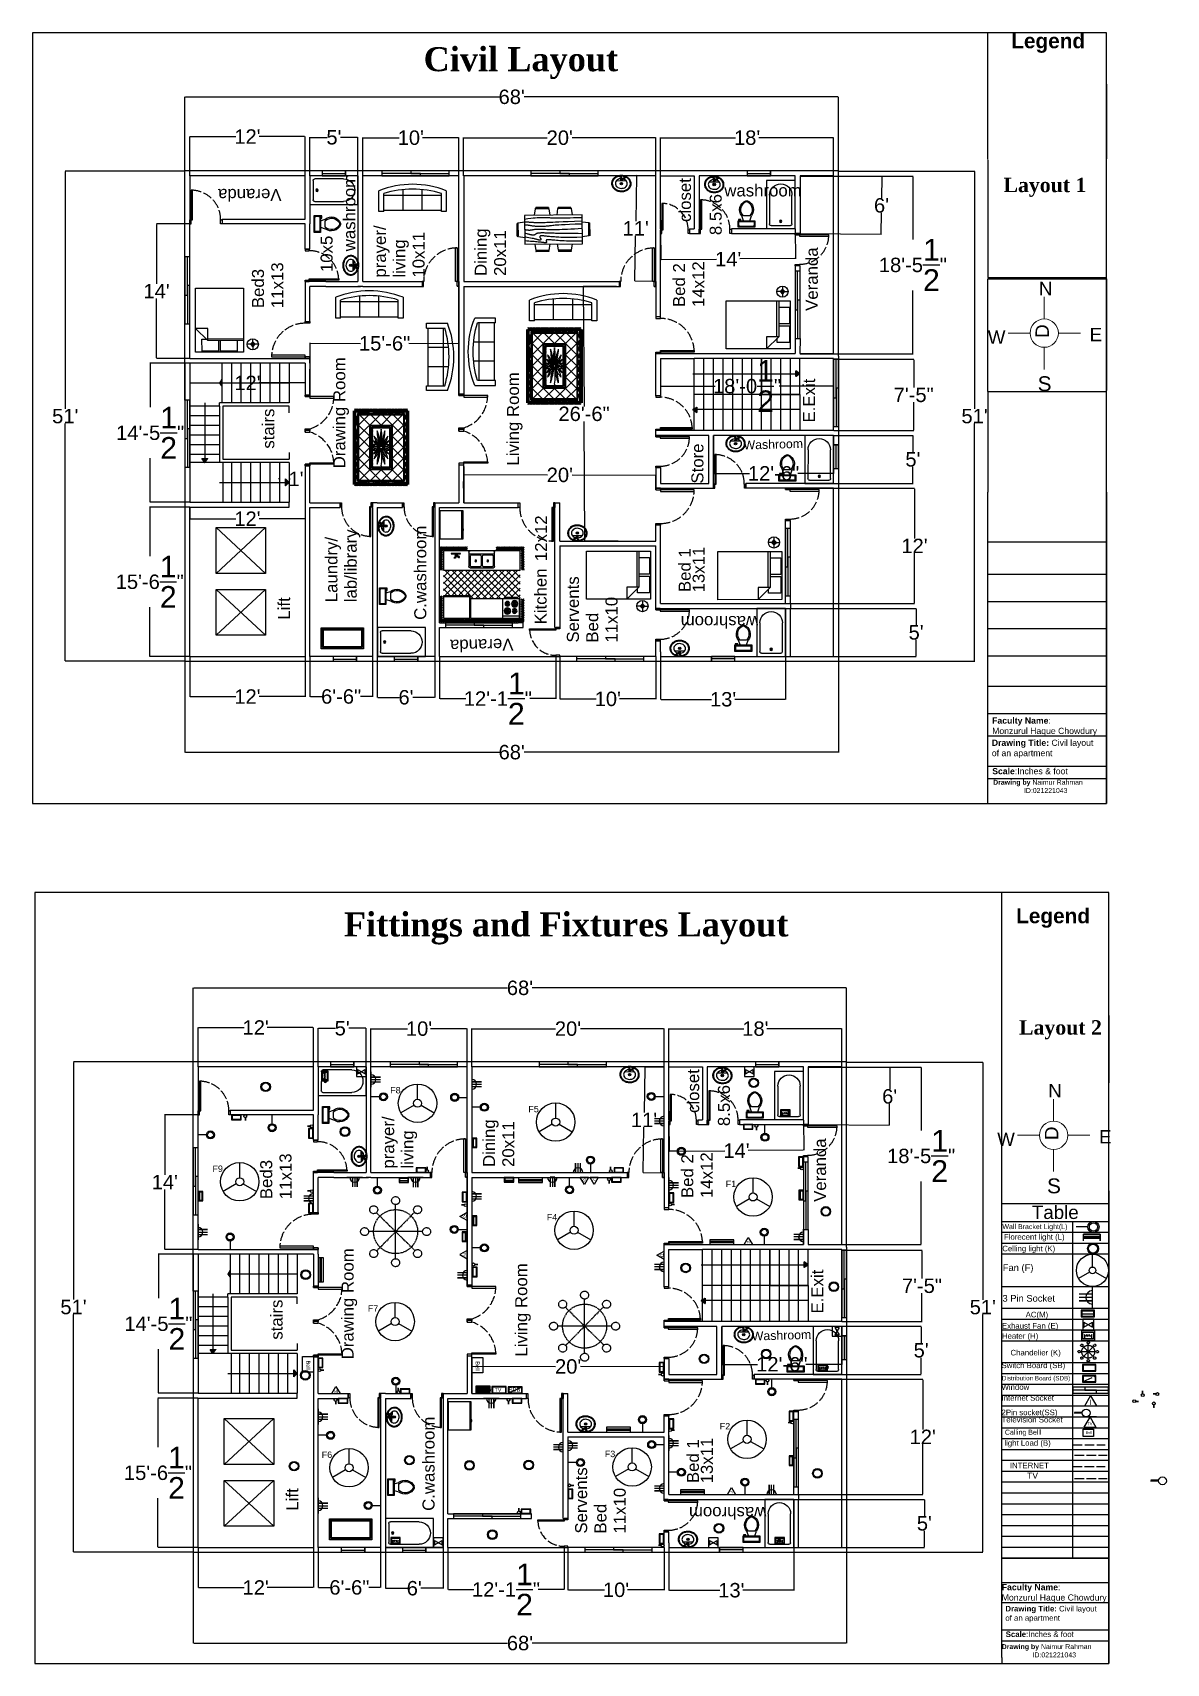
# Model space of a CAD drawing. Header units: inches. Extents: x -412 to 20037, y 548 to 16595.
# Drawn here: x 4943 to 6359, y 10273 to 12309 of the extents above; entities that cross this region are included whole.
import ezdxf
from ezdxf.enums import TextEntityAlignment as Align

# ---------------------------------------------------------------- set-up
doc = ezdxf.new("R2010")
doc.units = ezdxf.units.IN
doc.header["$MEASUREMENT"] = 0
doc.linetypes.add('ACAD_ISO02W100', pattern=[15, 12, -3])
doc.layers.get('Defpoints').update_dxf_attribs({"color": 6})
for name, color, linetype in [('bath', 4, 'Continuous'), ('bed and sufa', 90, 'Continuous'), ('freecads.com', 7, 'Continuous'), ('Heavy Load', 3, 'ACAD_ISO02W100'), ('iNTERNET', 30, 'ACAD_ISO02W100'), ('light_dwgmodels.com', 250, 'ACAD_ISO02W100'), ('RA-AP-02$0$FLPT', 30, 'Continuous'), ('TV WIRE', 62, 'ACAD_ISO02W100'), ('www.linecad.com', 7, 'Continuous')]:
    doc.layers.add(name, color=color, linetype=linetype)
doc.layers.add('block cover', color=7, linetype='Continuous', lineweight=30)
doc.layers.add('text', color=140, linetype='Continuous', lineweight=9)
doc.styles.add('A', font='times.ttf', dxfattribs={"height": 12})
doc.styles.add('Arial', font='arial.ttf')
doc.styles.get("Standard").update_dxf_attribs({"font": 'arial.ttf'})
doc.dimstyles.new('Copy of civil layout', dxfattribs={"dimtxt": 18, "dimasz": 0.625, "dimexe": 0.18, "dimexo": 0.0625, "dimgap": 0.09, "dimtad": 0, "dimtih": 1, "dimtoh": 1, "dimdec": 1, "dimzin": 0, "dimdsep": 46, "dimlunit": 4, "dimtxsty": 'Standard', "dimcen": 0.09, "dimclrd": 6, "dimclre": 256, "dimclrt": 256, "dimadec": 0, "dimazin": 0, "dimtfac": 1.5, "dimtdec": 1, "dimtofl": 0, "dimtmove": 0, "dimatfit": 0, "dimfxl": 1, "dimtolj": 1, "dimtzin": 0, "dimlwe": -1, "dimarcsym": 0})
pattern_1 = [(315, (5134.6176, 11022.71422), (0.091289, 0.091289), [])]
pattern_2 = [(315, (5124.34341, 12134.89453), (0.091289, 0.091289), [])]

msp = doc.modelspace()

# ---------------------------------------------------------------- texts
for s, height, rotation, p in [('Veranda', 15, 180, (5253.72, 12113.96)), ('washroom', 15, 90, (5345.96, 12036.12)), ('closet', 15, 90, (5765.04, 12072.67)), ('8.5x6', 15, 90, (5803.43, 12056.29)), ('10x5', 15, 90, (5317.55, 12010.12)), ('prayer/', 15, 90, (5384.18, 12003.23)), ('10x11', 15, 90, (5432.37, 12003.23)), ('Dining', 15, 90, (5510.08, 12005.3)), ('20x11', 15, 90, (5534.18, 12005.3)), ('living', 15, 90, (5408.27, 12003.23)), ('Veranda', 15, 90, (5923.49, 11961.75)), ('Bed3', 15, 90, (5231.88, 11965.16)), ('11x13', 15, 90, (5255.98, 11965.16)), ('Bed 2', 15, 90, (5757.67, 11966.49)), ('14x12', 15, 90, (5781.76, 11966.49)), ('Drawing Room', 15, 90, (5333.46, 11765.22)), ('Living Room', 15, 90, (5550.28, 11768.63)), ('E.Exit', 15, 90, (5920.09, 11822.38)), ('stairs', 15, 90, (5244.77, 11789.67)), ('Store', 15, 90, (5780.57, 11746.14)), ('Washroom', 10.996, 1.606, (5830.89, 11788.68)), ('12x12', 15, 90, (5585.39, 11649.36)), ('lab/library', 15, 90, (5347.67, 11598.05)), ('C.washroom', 15, 90, (5434.57, 11576.02)), ('Laundry/', 15, 90, (5323.57, 11598.05)), ('Bed 1', 15, 90, (5764.72, 11610.71)), ('13x11', 15, 90, (5782.12, 11610.27)), ('Kitchen', 15, 90, (5584.8, 11570.36)), ('Servents', 15, 90, (5625.14, 11547.68)), ('Lift', 15, 90, (5264.48, 11576.3)), ('11x10', 15, 90, (5673.33, 11547.68)), ('Bed', 15, 90, (5649.23, 11547.68)), ('washroom', 15, 180, (5848.92, 11580.84)), ('Veranda', 15, 181.10881, (5543.25, 11552.67)), ('closet', 15, 90, (5775.32, 10960.49)), ('8.5x6', 15, 90, (5813.7, 10944.11)), ('prayer/', 15, 90, (5394.45, 10891.05)), ('living', 15, 90, (5418.55, 10891.05)), ('Dining', 15, 90, (5520.35, 10893.12)), ('20x11', 15, 90, (5544.45, 10893.12)), ('Veranda', 15, 90, (5933.76, 10849.57)), ('Bed3', 15, 90, (5242.16, 10852.97)), ('11x13', 15, 90, (5266.25, 10852.97)), ('Bed 2', 15, 90, (5767.94, 10854.31)), ('14x12', 15, 90, (5792.04, 10854.31)), ('Drawing Room', 15, 90, (5343.74, 10653.04)), ('Living Room', 15, 90, (5560.55, 10656.45)), ('E.Exit', 15, 90, (5930.37, 10710.2)), ('stairs', 15, 90, (5255.05, 10677.49)), ('Washroom', 10.996, 1.606, (5841.16, 10676.5)), ('Bell', 5, 270, (5284.62, 10651.49)), ('Bell', 5, 270, (5496.12, 10650.49)), ('C.washroom', 15, 90, (5444.85, 10463.84)), ('Bed 1', 15, 90, (5775, 10498.53)), ('13x11', 15, 90, (5792.39, 10498.09)), ('Servents', 15, 90, (5635.41, 10435.5)), ('Lift', 15, 90, (5274.76, 10464.12)), ('11x10', 15, 90, (5683.6, 10435.5)), ('Bed', 15, 90, (5659.51, 10435.5)), ('washroom', 15, 180, (5859.19, 10468.66))]:
    msp.add_text(s, height=height, rotation=rotation).set_placement(p)
for s, height, p in [('washroom', 15, (5806.72, 12104.56)), ('F8', 8, (5389.5, 10984.92)), ('F5', 8, (5562, 10961.42)), ('F9', 8, (5167.5, 10886.92)), ('F1', 8, (5808.5, 10867.92)), ('F4', 8, (5585, 10826.42)), ('F7', 8, (5361.5, 10712.42)), ('F2', 8, (5801, 10565.42)), ('Bell', 3.413, (6258.09, 10559.82)), ('F6', 8, (5304, 10529.92)), ('F3', 8, (5657.5, 10530.92))]:
    msp.add_text(s, height=height).set_placement(p)
at = {"color": 0, "style": 'Arial'}
for s, rotation, p in [('I2', 180, (5632.01, 10877.02)), ('I3', 90, (5482.43, 10831.34)), ('I1', 90, (5728.52, 10782.88))]:
    msp.add_text(s, height=4.666, rotation=rotation, dxfattribs=at).set_placement(p, align=Align.MIDDLE_CENTER)
for s, height, p in [('I4', 4.666, (5321.74, 10613.26)), ('I', 6.51, (6264.16, 10599.21))]:
    msp.add_text(s, height=height, dxfattribs=at).set_placement(p, align=Align.MIDDLE_CENTER)
at = {"color": 0, "char_height": 18.5796, "attachment_point": 1}
for insert in [(6165.01, 12308.07), (6171.1, 11215.93)]:
    msp.add_mtext_dynamic_manual_height_columns('{\\fArial|b1|i0|c0|p34;\\C256;Legend}', width=85.8766, gutter_width=1.55, heights=[0], dxfattribs=dict(at, insert=insert))
at = {"color": 7, "lineweight": 30, "char_height": 18, "width": 314.522, "attachment_point": 5, "style": 'A'}
for s, insert in [('{\\fTimes New Roman|b1|i0|c0|p18;Layout 1}', (6207.07, 12115.96)), ('{\\fTimes New Roman|b1|i0|c0|p18;Layout 2}', (6226.46, 11064.35))]:
    msp.add_mtext(s, dxfattribs=dict(at, insert=insert))
at = {"color": 7, "attachment_point": 1}
for s, width, gutter_width, insert, char_height in [('INTERNET', 11.1162, 1, (5502.12, 10615.46), 2), ('TV', 14.2018, 1, (5520.19, 10617.09), 4.5), ('SDB', 10.5, 1, (5537.62, 10617.66), 5), ('{\\C4;Calling Belll}', 60.6568, 1.39, (6157.02, 10565.19), 6.2748)]:
    msp.add_mtext_dynamic_manual_height_columns(s, width=width, gutter_width=gutter_width, heights=[0], dxfattribs=dict(at, insert=insert, char_height=char_height))
at = {"layer": 'bath', "color": 254, "linetype": 'ACAD_ISO02W100', "true_color": 0xddb3d4}
msp.add_text('Table', height=16.733, dxfattribs=at).set_placement((6190.77, 10828.17))
at = {"layer": 'bath', "color": 4, "linetype": 'ACAD_ISO02W100', "char_height": 2.7}
for insert, attachment_point, rotation in [((5646.78, 10875.63), 1, 180), ((5480.99, 10786.41), 7, 270)]:
    msp.add_mtext_dynamic_manual_height_columns('{\\C31;\\c6737150;TV}', width=7.776, gutter_width=0.9, heights=[0], dxfattribs=dict(at, insert=insert, attachment_point=attachment_point, rotation=rotation))
at = {"layer": 'bath', "color": 1, "linetype": 'ACAD_ISO02W100', "attachment_point": 1}
for s, width, heights, insert, char_height in [('\\pxql;{\\C256;Wall Bracket Light(L)}', 95.6247, [2.88], (6153.92, 10821.82), 6.2748), ('{\\C4;Fan (F)}', 88.769, [0.00731], (6154.43, 10771.63), 8.3665), ('{\\C4;3 Pin Socket}', 88.769, [0], (6154.02, 10733.33), 8.3665), ('\\pxqc;{\\C256;AC(M)}', 87.862, [0], (6153.13, 10712.32), 6.972), ('\\pxqc;{\\C256;Exhaust Fan (E)}', 87.862, [0], (6144.64, 10698.28), 6.972)]:
    msp.add_mtext_dynamic_manual_height_columns(s, width=width, gutter_width=1.39, heights=heights, dxfattribs=dict(at, insert=insert, char_height=char_height))
at = {"layer": 'bath', "color": 0, "insert": (6155.9, 10809.28), "char_height": 6.972, "attachment_point": 1}
msp.add_mtext_dynamic_manual_height_columns('{\\C4;Florecent light (L)}', width=84.0846, gutter_width=1.39, heights=[0], dxfattribs=at)
at = {"layer": 'bath', "color": 4, "linetype": 'ACAD_ISO02W100', "attachment_point": 1}
for s, width, gutter_width, insert, char_height in [('{\\C31;\\c6737150;TV}', 7.776, 0.9, (5834.09, 10800.63), 2.7), ('\\pxqc;Heater (H)', 88.769, 1.39, (6131.72, 10685.62), 6.972), ('Switch Board (SB)', 88.769, 1.39, (6152.87, 10648.97), 6.972), ('\\pxqc;Chandelier (K)', 88.769, 1.39, (6151.07, 10664.83), 6.972), ('Distribution Board (SDB)', 1388.8875, 1.39, (6153.38, 10632.31), 5.5776), ('Window', 88.769, 1.39, (6152.87, 10621.86), 6.972), ('Internet Socket', 88.769, 1.39, (6152.87, 10608.31), 6.972), ('2Pin socket(SS)', 88.769, 1.39, (6152.87, 10590.24), 6.972), ('Television Socket', 88.769, 1.39, (6152.87, 10581.2), 6.972), ('{\\C31;\\c6737150;TV}', 10.8429, 1.25, (6259.81, 10574.58), 3.7649), ('{\\C31;\\c6737150;TV}', 7.776, 0.9, (5813.09, 10488.63), 2.7)]:
    msp.add_mtext_dynamic_manual_height_columns(s, width=width, gutter_width=gutter_width, heights=[0], dxfattribs=dict(at, insert=insert, char_height=char_height))
at = {"layer": 'iNTERNET', "lineweight": 25, "insert": (6163.3, 10524.06), "char_height": 6.972, "attachment_point": 1}
msp.add_mtext_dynamic_manual_height_columns('INTERNET', width=28.5854, gutter_width=1.39, heights=[0], dxfattribs=at)
at = {"layer": 'light_dwgmodels.com', "insert": (6156.41, 10552.06), "char_height": 6.972, "attachment_point": 1}
msp.add_mtext_dynamic_manual_height_columns('{\\C4;light Load (B)}', width=66.9317, gutter_width=1.39, heights=[0.456], dxfattribs=at)
at = {"layer": 'text', "color": 0, "attachment_point": 1}
for s, width, gutter_width, heights, insert, char_height in [('{\\fTimes New Roman|b1|i0|c0|p18;Civil Layout}', 667.4382, 1, [0], (5431.18, 12290.92), 30), ('N', 27.7438, 1.39, [0.522], (6199.53, 11997.98), 16.73), ('W', 26.8517, 1.39, [0], (6135.75, 11937.4), 16.73), ('E', 11.1779, 1.39, [0], (6262.89, 11940.48), 16.73), ('S', 21.934, 1.55, [0], (6197.98, 11880.12), 18.58), ('{\\fArial|b1|i0|c0|p34;Faculty Name\\fArial|b0|i0|c0|p34;\\C256;: \\PMonzurul Haque Chowdury}', 492.2579, 1.55, [49], (6141.17, 11454.21), 7.7415), ('{\\fArial|b1|i0|c0|p34;\\C7;Drawing Title:\\fArial|b0|i0|c0|p34;\\C256;\\c0; \\C256;Civil layout of an apartment}', 128.9106, 1.55, [0], (6140.77, 11426.51), 7.74151), ('{\\fArial|b1|i0|c0|p34;\\C7;Scale\\fArial|b0|i0|c0|p34;\\C256;:Inches & foot}', 114.699, 1.55, [0], (6141.26, 11391.06), 7.7415), ('{\\fArial|b1|i0|c0|p34;\\C9;Drawing by\\C256; \\fArial|b0|i0|c0|p34;Naimur Rahman\\P                ID:021221043}', 137.0363, 1.55, [0], (6142.43, 11376.44), 6.1932), ('{\\fTimes New Roman|b1|i0|c0|p18;Fittings and Fixtures Layout}', 667.4382, 1, [0], (5331.66, 11210.86), 30), ('N', 27.7438, 1.39, [0.522], (6211.26, 10996.66), 16.73), ('W', 26.8517, 1.39, [0], (6147.49, 10936.08), 16.73), ('E', 11.1779, 1.39, [0], (6274.63, 10939.17), 16.73), ('S', 21.934, 1.55, [0], (6209.72, 10878.81), 18.58), ('{\\C4;Celling light (K)}', 82.996, 1.39, [0], (6153.87, 10794.83), 6.972), ('{\\fArial|b1|i0|c0|p34;Faculty Name\\fArial|b0|i0|c0|p34;\\C256;: \\PMonzurul Haque Chowdury}', 492.2579, 1.55, [49], (6153.13, 10372.48), 7.7415), ('{\\fArial|b1|i0|c0|p34;\\C7;Drawing Title:\\fArial|b0|i0|c0|p34;\\C256;\\c0; \\C256;Civil layout of an apartment}', 116.0976, 1.39, [0], (6157.66, 10345.25), 6.97205), ('{\\fArial|b1|i0|c0|p34;\\C7;Scale\\fArial|b0|i0|c0|p34;\\C256;:Inches & foot}', 103.2986, 1.39, [0], (6158.1, 10313.32), 6.972), ('{\\fArial|b1|i0|c0|p34;\\C9;Drawing by\\C256; \\fArial|b0|i0|c0|p34;Naimur Rahman\\P                ID:021221043}', 137.0363, 1.55, [0], (6153.13, 10297.49), 6.1932)]:
    msp.add_mtext_dynamic_manual_height_columns(s, width=width, gutter_width=gutter_width, heights=heights, dxfattribs=dict(at, insert=insert, char_height=char_height))
at = {"layer": 'text', "color": 0, "char_height": 16.73, "attachment_point": 1, "rotation": 90}
for insert in [(6195.28, 11928.03), (6207.02, 10926.72)]:
    msp.add_mtext_dynamic_manual_height_columns('D', width=4.4932, gutter_width=1.39, heights=[0], dxfattribs=dict(at, insert=insert))
at = {"layer": 'TV WIRE', "lineweight": 25, "insert": (6184.85, 10511.7), "char_height": 7.646, "attachment_point": 1}
msp.add_mtext_dynamic_manual_height_columns('TV', width=22.937, gutter_width=1.53, heights=[0], dxfattribs=at)

# ---------------------------------------------------------------- blocks, each defined once
blk = doc.blocks.new('Bath Tub - 26 x 60 in.')
for p, q in [((8, -18), (10, -18)), ((9, -17), (9, -19))]:
    blk.add_line(p, q)
blk.add_lwpolyline([(0, -36), (0, 0), (60, 0), (60, -36)], close=True)
for points in [[(4, -30), (4, -6)], [(6, -4), (42, -4)], [(42, -32), (6, -32)]]:
    blk.add_lwpolyline(points)
for radius in [1.5, 1]:
    blk.add_circle((9, -18), radius)
for centre, radius, start, end in [((5.75, -5.75), 1.77, 81.8699, 188.1301), ((42, -18), 14, 270, 90), ((5.75, -30.25), 1.77, 171.8699, 278.1301)]:
    blk.add_arc(centre, radius, start, end)
blk = doc.blocks.new('Toilet - top')
for p, q in [((-10, -8.5), (-8, -8.5)), ((-10, -9.5), (-10, -8.5)), ((-7, -9.5), (-10, -9.5)), ((-8, -8.5), (-8, -8)), ((-7, -8), (-7, -9.5)), ((-4, -8), (-6, -14)), ((4, -14), (-4, -14)), ((4, -8), (6, -14)), ((9.5, -6), (9.5, -2))]:
    blk.add_line(p, q)
blk.add_lwpolyline([(10.5, -8), (10.5, 0), (-10.5, 0), (-10.5, -8)], close=True)
for points in [[(-9.5, -2), (-9.5, -6)], [(8.5, -1), (-8.5, -1)], [(-8.5, -7), (8.5, -7)]]:
    blk.add_lwpolyline(points)
for centre, radius, start, end in [((-8.6, -1.9), 0.884, 81.8699, 188.1301), ((-8.6, -6.1), 0.884, 171.8699, 278.1301), ((3.5, -21.6), 12.2, 141.4691, 247.9714), ((4.2, -21.8), 11.3, 136.3677, 238.9468), ((-3.5, -21.6), 12.2, 292.0284, 38.5307), ((-4.2, -21.8), 11.3, 301.053, 43.6321), ((8.6, -1.9), 0.884, 351.8699, 98.1301), ((8.6, -6.1), 0.884, 261.8699, 8.1301), ((0, -27.9), 4, 245.7318, 294.2682), ((0, -29), 4, 254.8605, 285.1395)]:
    blk.add_arc(centre, radius, start, end)
blk = doc.blocks.new('Sink - Oval top')
for p, q in [((-1, 0), (1, 0)), ((0, 1), (0, -1))]:
    blk.add_line(p, q)
at = {"linetype": 'Continuous'}
for points in [[(-12.2, 0.4, 0.117634), (-11.5, -3.4, 0.104469), (-8.9, -6.8, 0.090016), (-5.1, -9.1, 0.08192), (-0.3, -10, 0.08192), (4.5, -9.4, 0.090016), (8.4, -7.4, 0.104469), (11.2, -4.1, 0.117634), (12.2, -0.4, 0.117634), (11.5, 3.4, 0.104469), (8.9, 6.8, 0.090016), (5.1, 9.1, 0.08192), (0.3, 10, 0.08192), (-4.5, 9.4, 0.090016), (-8.4, 7.4, 0.104469), (-11.2, 4.1, 0.117634)], [(-11.3, 0.2, 0.118622), (-10.5, -3.3, 0.104678), (-8.1, -6.4, 0.089562), (-4.5, -8.4, 0.081185), (-0.1, -9.2, 0.081185), (4.3, -8.5, 0.089562), (7.9, -6.6, 0.104678), (10.4, -3.5, 0.118622), (11.3, -0.2, 0.118622), (10.5, 3.3, 0.104678), (8.1, 6.4, 0.089562), (4.5, 8.4, 0.081185), (0.1, 9.2, 0.081185), (-4.3, 8.5, 0.089562), (-7.9, 6.6, 0.104678), (-10.4, 3.5, 0.118622)], [(-7.4, 0.1, 0.118283), (-6.9, -2.2, 0.104607), (-5.3, -4.2, 0.089718), (-3, -5.5, 0.081436), (-0.1, -6, 0.081436), (2.8, -5.6, 0.089718), (5.2, -4.3, 0.104607), (6.9, -2.3, 0.118283), (7.4, -0.1, 0.118283), (6.9, 2.2, 0.104607), (5.3, 4.2, 0.089718), (3, 5.5, 0.081436), (0.1, 6, 0.081436), (-2.8, 5.6, 0.089718), (-5.2, 4.3, 0.104607), (-6.9, 2.3, 0.118283)]]:
    blk.add_lwpolyline(points, format="xyb", close=True, dxfattribs=at)
for radius in [1.5, 1]:
    blk.add_circle((0, 0), radius)
blk = doc.blocks.new('Faucet - single handle front')
for p, q in [((-2, 6), (-2, 5.5)), ((-1, 6), (-2, 6)), ((-0.5, 4), (-2, 5.5)), ((-2, 5.5), (-1, 5.5)), ((-1, 5.5), (-1, 6)), ((0.5, 4), (-1, 6)), ((-1, 5.5), (0.5, 4)), ((-0.75, 3), (0.75, 3)), ((-0.75, 0.5), (-0.75, 3)), ((-0.75, 1), (0.75, 1)), ((-0.5, 4), (0.5, 4)), ((-0.25, 2), (3.75, 5)), ((3.75, 4.5), (-0.25, 1.5)), ((-0.25, 1.5), (-0.25, 2)), ((0.75, 1.5), (-0.25, 1.5)), ((0.75, 1.5), (4.08742, 4.003)), ((0.75, 3), (0.75, 2.7386)), ((0.75, 1.5), (0.75, 0.5)), ((3.75, 4.5), (3.75, 5)), ((3.75, 5), (4.75, 5)), ((3.75, 4), (3.75, 4.5)), ((4.75, 4.5), (3.75, 4.5)), ((4.75, 4), (3.75, 4)), ((4.75, 5), (4.75, 4.5)), ((4.75, 4.5), (4.75, 4))]:
    blk.add_line(p, q)
blk.add_lwpolyline([(-6, 0), (-6, 0.5), (6, 0.5), (6, 0)], close=True)
for centre, start, end in [((1.25426, 3.0302), 151.0646, 180.8629), ((-1.25426, 3.0302), 359.1371, 28.93536)]:
    blk.add_arc(centre, 2.00448, start, end)
blk = doc.blocks.new('Refrigerator-2 door - 36 in top')
for p, q in [((0, -26.999999), (36, -26.999999)), ((11, -27.999999), (11, -28.999999)), ((11, -28.999999), (13, -28.999999)), ((12, -26.999999), (12, -28.999999)), ((13, -28.999999), (13, -27.999999))]:
    blk.add_line(p, q)
blk.add_lwpolyline([(0, -27.999999), (0, 0), (36, 0), (36, -27.999999)], close=True)
blk = doc.blocks.new('chandelier')
at = {"color": 0}
for p, q in [((193, -189), (-193, 189)), ((189, 193), (-189, -193)), ((0, -270), (0, 270)), ((270, 0), (-270, 0))]:
    blk.add_line(p, q, dxfattribs=at)
for centre, radius in [((0, 310), 40), ((-219, 219), 40), ((0, 0), 220), ((219, 219), 40), ((-310, 0), 40), ((310, 0), 40), ((-219, -219), 40), ((0, -310), 40), ((219, -219), 40)]:
    blk.add_circle(centre, radius, dxfattribs=at)
blk = doc.blocks.new('Kitchen Layout - 7 x 8 ft')
for p, q in [((-5, 81.3), (2.7, 89)), ((-5, 83.4), (0.6, 89)), ((-5, 85.6), (-1.6, 89)), ((-5, 87.7), (-3.7, 89)), ((-1, 85), (-5, 89)), ((-1, 82.9), (-5, 86.9)), ((-1, 80.7), (-5, 84.7)), ((-5, 79.2), (-1, 83.2)), ((-1, 78.6), (-5, 82.6)), ((1.1, 85), (-2.9, 89)), ((3.2, 85), (-0.8, 89)), ((0.8, 85), (4.8, 89)), ((5.3, 85), (1.3, 89)), ((2.9, 85), (6.9, 89)), ((7.5, 85), (3.5, 89)), ((5, 85), (9, 89)), ((9.6, 85), (5.6, 89)), ((7.2, 85), (11.2, 89)), ((11.7, 85), (7.7, 89)), ((9.3, 85), (13.3, 89)), ((13.8, 85), (9.8, 89)), ((11.4, 85), (15.4, 89)), ((15.9, 85), (11.9, 89)), ((13.5, 85), (17.5, 89)), ((18.1, 85), (14.1, 89)), ((15.7, 85), (19.7, 89)), ((20.2, 85), (16.2, 89)), ((17.8, 85), (21.8, 89)), ((22.3, 85), (18.3, 89)), ((19.9, 85), (23.9, 89)), ((24.4, 85), (20.4, 89)), ((22, 85), (26, 89)), ((26.5, 85), (22.5, 89)), ((24.1, 85), (28.1, 89)), ((28.7, 85), (24.7, 89)), ((26.3, 85), (30.3, 89)), ((30.8, 85), (26.8, 89)), ((28.4, 85), (32.4, 89)), ((32.9, 85), (28.9, 89)), ((30.5, 85), (34.5, 89)), ((35, 85), (31, 89)), ((32.6, 85), (36.6, 89)), ((37.2, 85), (33.2, 89)), ((34, 84), (96, 84)), ((34, 60), (34, 84)), ((34.7, 85), (38.7, 89)), ((39.3, 85), (35.3, 89)), ((36.9, 85), (40.9, 89)), ((41.4, 85), (37.4, 89)), ((39, 85), (43, 89)), ((43.5, 85), (39.5, 89)), ((41.1, 85), (45.1, 89)), ((45.6, 85), (41.6, 89)), ((43.2, 85), (47.2, 89)), ((47.8, 85), (43.8, 89)), ((45.4, 85), (49.4, 89)), ((49.9, 85), (45.9, 89)), ((47.5, 85), (51.5, 89)), ((52, 85), (48, 89)), ((49.6, 85), (53.6, 89)), ((54.1, 85), (50.1, 89)), ((51.7, 85), (55.7, 89)), ((56.2, 85), (52.2, 89)), ((53.8, 85), (57.8, 89)), ((58.4, 85), (54.4, 89)), ((56, 85), (60, 89)), ((60.5, 85), (56.5, 89)), ((58.1, 85), (62.1, 89)), ((62.6, 85), (58.6, 89)), ((60.2, 85), (64.2, 89)), ((64.7, 85), (60.7, 89)), ((62.3, 85), (66.3, 89)), ((66.9, 85), (62.9, 89)), ((64.4, 85), (68.4, 89)), ((69, 85), (65, 89)), ((66.6, 85), (70.6, 89)), ((71.1, 85), (67.1, 89)), ((68.7, 85), (72.7, 89)), ((73.2, 85), (69.2, 89)), ((70.8, 85), (74.8, 89)), ((75.3, 85), (71.3, 89)), ((72.9, 85), (76.9, 89)), ((77.5, 85), (73.5, 89)), ((75.1, 85), (79.1, 89)), ((79.6, 85), (75.6, 89)), ((77.2, 85), (81.2, 89)), ((81.7, 85), (77.7, 89)), ((79.3, 85), (83.3, 89)), ((83.8, 85), (79.8, 89)), ((81.4, 85), (85.4, 89)), ((85.9, 85), (81.9, 89)), ((83.5, 85), (87.5, 89)), ((88.1, 85), (84.1, 89)), ((85.7, 85), (89.7, 89)), ((90.2, 85), (86.2, 89)), ((87.8, 85), (91.8, 89)), ((92.3, 85), (88.3, 89)), ((89.9, 85), (93.9, 89)), ((94.4, 85), (90.4, 89)), ((92, 85), (96, 89)), ((96.6, 85), (92.6, 89)), ((94.1, 85), (98.1, 89)), ((101, 82.7), (94.7, 89)), ((96, 84), (96, 60)), ((96.3, 85), (100.3, 89)), ((101, 84.8), (96.8, 89)), ((97, 83.6), (101, 87.6)), ((97, 81.5), (101, 85.5)), ((101, 80.6), (97, 84.6)), ((97, 79.4), (101, 83.4)), ((101, 78.4), (97, 82.4)), ((101, 86.9), (98.9, 89)), ((-5, 77.1), (-1, 81.1)), ((-1, 76.5), (-5, 80.5)), ((-5, 75), (-1, 79)), ((-1, 74.4), (-5, 78.4)), ((-5, 72.8), (-1, 76.8)), ((-1, 72.2), (-5, 76.2)), ((-5, 70.7), (-1, 74.7)), ((-1, 70.1), (-5, 74.1)), ((-5, 68.6), (-1, 72.6)), ((-1, 68), (-5, 72)), ((-5, 66.5), (-1, 70.5)), ((-1, 65.9), (-5, 69.9)), ((-5, 64.3), (-1, 68.3)), ((-1, 63.8), (-5, 67.8)), ((-5, 62.2), (-1, 66.2)), ((-1, 61.6), (-5, 65.6)), ((-5, 60.1), (-1, 64.1)), ((-1, 59.5), (-5, 63.5)), ((-5, 58), (-1, 62)), ((-1, 57.4), (-5, 61.4)), ((74, 81), (95, 81)), ((97, 77.2), (101, 81.2)), ((101, 76.3), (97, 80.3)), ((97, 75.1), (101, 79.1)), ((101, 74.2), (97, 78.2)), ((97, 73), (101, 77)), ((101, 72.1), (97, 76.1)), ((97, 70.9), (101, 74.9)), ((101, 69.9), (97, 73.9)), ((97, 68.8), (101, 72.8)), ((101, 67.8), (97, 71.8)), ((97, 66.6), (101, 70.6)), ((101, 65.7), (97, 69.7)), ((97, 64.5), (101, 68.5)), ((101, 63.6), (97, 67.6)), ((97, 62.4), (101, 66.4)), ((101, 61.5), (97, 65.5)), ((97, 60.3), (101, 64.3)), ((100.3, 60), (97, 63.3)), ((98.2, 60), (97, 61.2)), ((98.8, 60), (101, 62.2)), ((-1.7, 56), (-5, 59.3)), ((-3.8, 56), (-5, 57.2)), ((-4.9, 56), (-1, 59.9)), ((-2.7, 56), (-1, 57.7)), ((0, 57), (33, 57)), ((0, 30.6), (24.4, 55)), ((0, 39.1), (15.9, 55)), ((0, 47.5), (7.5, 55)), ((25.3, 24), (0, 49.3)), ((16.8, 24), (0, 40.8)), ((1.9, 24), (32.9, 55)), ((33.8, 24), (2.8, 55)), ((10.4, 24), (45.9, 59.5)), ((42.3, 24), (11.3, 55)), ((18.9, 24), (54.4, 59.5)), ((50.7, 24), (19.7, 55)), ((27.4, 24), (62.9, 59.5)), ((59.2, 24), (28.2, 55)), ((31, 55), (31, 56)), ((32, 55), (31, 55)), ((32, 56), (32, 55)), ((33, 55.1), (37.4, 59.5)), ((67.7, 24), (33.7, 58)), ((96, 60), (34, 60)), ((35.9, 24), (71.4, 59.5)), ((76.2, 24), (40.7, 59.5)), ((44.3, 24), (77.8, 57.5)), ((84.7, 24), (49.2, 59.5)), ((52.8, 24), (86.3, 57.5)), ((93.2, 24), (57.7, 59.5)), ((61.3, 24), (96, 58.7)), ((96, 29.7), (66.2, 59.5)), ((69.8, 24), (96, 50.2)), ((96, 38.1), (76.6, 57.5)), ((78.3, 24), (96, 41.7)), ((80, 60), (80, 59)), ((82, 59), (82, 60)), ((96, 46.6), (85.1, 57.5)), ((87, 59), (87, 60)), ((89, 60), (89, 59)), ((96, 55.1), (93.6, 57.5)), ((101, 60), (101, 60)), ((-5, 21.9), (-2.9, 24)), ((-5, 19.8), (-1, 23.8)), ((-1, 19.2), (-5, 23.2)), ((-5, 17.7), (-1, 21.7)), ((-1, 17.1), (-5, 21.1)), ((-1, 21.3), (-3.7, 24)), ((-1, 23.5), (-1.5, 24)), ((8.3, 24), (0, 32.3)), ((0, 24), (96, 24)), ((0, 0), (0, 24)), ((86.8, 24), (96, 33.2)), ((95.2, 24), (96, 24.8)), ((96, 24), (96, 0)), ((97, 22.1), (98.9, 24)), ((97, 20), (101, 24)), ((101, 19), (97, 23)), ((97, 17.9), (101, 21.9)), ((101, 16.9), (97, 20.9)), ((101, 21.2), (98.2, 24)), ((101, 23.3), (100.3, 24)), ((-5, 15.6), (-1, 19.6)), ((-1, 15), (-5, 19)), ((-5, 13.4), (-1, 17.4)), ((-1, 12.8), (-5, 16.8)), ((-5, 11.3), (-1, 15.3)), ((-1, 10.7), (-5, 14.7)), ((-5, 9.2), (-1, 13.2)), ((-1, 8.6), (-5, 12.6)), ((-5, 7.1), (-1, 11.1)), ((-1, 6.5), (-5, 10.5)), ((-5, 4.9), (-1, 8.9)), ((-1, 4.4), (-5, 8.4)), ((-5, 2.8), (-1, 6.8)), ((-1, 2.2), (-5, 6.2)), ((-5, 0.7), (-1, 4.7)), ((-1, 0.1), (-5, 4.1)), ((-5, -1.4), (-1, 2.6)), ((2, -5), (-5, 2)), ((-5, -3.5), (-1, 0.5)), ((96, 0), (0, 0)), ((64, 4), (32, 4)), ((47.3, 6.5), (47.3, 18.5)), ((48.8, 18.5), (48.8, 6.5)), ((93.2, -5), (101, 2.8)), ((95.4, -5), (101, 0.6)), ((97, 15.7), (101, 19.7)), ((101, 14.8), (97, 18.8)), ((97, 13.6), (101, 17.6)), ((101, 12.7), (97, 16.7)), ((97, 11.5), (101, 15.5)), ((101, 10.5), (97, 14.5)), ((97, 9.4), (101, 13.4)), ((101, 8.4), (97, 12.4)), ((97, 7.2), (101, 11.2)), ((101, 6.3), (97, 10.3)), ((97, 5.1), (101, 9.1)), ((101, 4.2), (97, 8.2)), ((97, 3), (101, 7)), ((101, 2.1), (97, 6.1)), ((97, 0.9), (101, 4.9)), ((101, -0.1), (97, 3.9)), ((101, -2.2), (97, 1.8)), ((-0.1, -5), (-5, -0.1)), ((-2.2, -5), (-5, -2.2)), ((-4.4, -5), (-5, -4.4)), ((-4.3, -5), (-0.3, -1)), ((-2.2, -5), (1.8, -1)), ((-0.1, -5), (3.9, -1)), ((4.1, -5), (0.1, -1)), ((2, -5), (6, -1)), ((6.2, -5), (2.2, -1)), ((4.1, -5), (8.1, -1)), ((8.4, -5), (4.4, -1)), ((6.3, -5), (10.3, -1)), ((10.5, -5), (6.5, -1)), ((8.4, -5), (12.4, -1)), ((12.6, -5), (8.6, -1)), ((10.5, -5), (14.5, -1)), ((14.7, -5), (10.7, -1)), ((12.6, -5), (16.6, -1)), ((16.8, -5), (12.8, -1)), ((14.8, -5), (18.8, -1)), ((19, -5), (15, -1)), ((16.9, -5), (20.9, -1)), ((21.1, -5), (17.1, -1)), ((19, -5), (23, -1)), ((23.2, -5), (19.2, -1)), ((21.1, -5), (25.1, -1)), ((25.3, -5), (21.3, -1)), ((23.2, -5), (27.2, -1)), ((27.5, -5), (23.5, -1)), ((25.4, -5), (29.4, -1)), ((29.6, -5), (25.6, -1)), ((27.5, -5), (30, -2.5)), ((30, -3.3), (27.7, -1)), ((29.6, -5), (30, -4.6)), ((30, -1.2), (29.8, -1)), ((66, -2.5), (67.5, -1)), ((66, -4.7), (69.7, -1)), ((69.9, -5), (66, -1.1)), ((67.8, -5), (66, -3.2)), ((67.8, -5), (71.8, -1)), ((72, -5), (68, -1)), ((69.9, -5), (73.9, -1)), ((74.1, -5), (70.1, -1)), ((72, -5), (76, -1)), ((76.2, -5), (72.2, -1)), ((74.1, -5), (78.1, -1)), ((78.4, -5), (74.4, -1)), ((76.3, -5), (80.3, -1)), ((80.5, -5), (76.5, -1)), ((78.4, -5), (82.4, -1)), ((82.6, -5), (78.6, -1)), ((80.5, -5), (84.5, -1)), ((84.7, -5), (80.7, -1)), ((82.6, -5), (86.6, -1)), ((86.9, -5), (82.9, -1)), ((84.8, -5), (88.8, -1)), ((89, -5), (85, -1)), ((86.9, -5), (90.9, -1)), ((91.1, -5), (87.1, -1)), ((89, -5), (93, -1)), ((93.2, -5), (89.2, -1)), ((91.1, -5), (95.1, -1)), ((95.3, -5), (91.3, -1)), ((97.5, -5), (93.5, -1)), ((99.6, -5), (95.6, -1)), ((101, -4.3), (97, -0.3)), ((97.5, -5), (101, -1.5)), ((99.6, -5), (101, -3.6))]:
    blk.add_line(p, q)
for points in [[(0, 56), (0, 84), (33, 84), (33, 56)], [(74, 60), (74, 84), (95, 84), (95, 60)], [(76, 58), (76, 59), (93, 59), (93, 58)]]:
    blk.add_lwpolyline(points, close=True)
for points in [[(33.5, 21), (62.5, 21)], [(32, 1.5), (32, 19.5)], [(33.5, 6.5), (33.5, 18.5)], [(62.5, 0), (33.5, 0)], [(34.5, 19.5), (46.3, 19.5)], [(46.3, 5.5), (34.5, 5.5)], [(49.8, 19.5), (61.5, 19.5)], [(61.5, 5.5), (49.8, 5.5)], [(62.5, 18.5), (62.5, 6.5)], [(64, 19.5), (64, 1.5)]]:
    blk.add_lwpolyline(points)
for centre, radius in [((80, 75), 4), ((80, 75), 3), ((80, 66), 3), ((80, 75), 2), ((80, 66), 2), ((80, 75), 1), ((80, 66), 1), ((89, 66), 4), ((89, 75), 3), ((89, 66), 3), ((89, 75), 2), ((89, 66), 2), ((89, 75), 1), ((89, 66), 1), ((40.5, 12.5), 1), ((40.5, 12.5), 0.5), ((55.5, 12.5), 1), ((55.5, 12.5), 0.5)]:
    blk.add_circle(centre, radius)
for centre, radius, start, end in [((33.5, 19.5), 1.5, 90, 180), ((62.5, 19.5), 1.5, 0, 90), ((33.5, 1.5), 1.5, 180, 270), ((34.5, 18.5), 1, 90, 180), ((34.5, 6.5), 1, 180, 270), ((46.3, 18.5), 1, 0, 90), ((46.3, 6.5), 1, 270, 0), ((49.8, 18.5), 1, 90, 180), ((49.8, 6.5), 1, 180, 270), ((61.5, 18.5), 1, 0, 90), ((61.5, 6.5), 1, 270, 0), ((62.5, 1.5), 1.5, 270, 0)]:
    blk.add_arc(centre, radius, start, end)
blk = doc.blocks.new('kitchen')
for name, p in [('Kitchen Layout - 7 x 8 ft', (-101, 3.6)), ('Faucet - single handle front', (-85.4, 6.8))]:
    blk.add_blockref(name, p)
blk = doc.blocks.new('Bed - Queen')
at = {"linetype": 'Continuous'}
for p, q in [((0, -80.00003), (0, 0)), ((0, 0), (59.99999, 0)), ((59.99999, 0), (59.99999, -80.00003)), ((0, -14.4), (44.8, -14.4)), ((44.8, -16.8), (0, -16.8)), ((7.99999, -1.2), (28.79998, -1.2)), ((7.99999, -14.4), (7.99999, -1.2)), ((28.79998, -1.2), (28.79998, -14.4)), ((31.19999, -1.2), (51.99999, -1.2)), ((31.19999, -14.4), (31.19999, -1.2)), ((59.99999, -29.6), (44.8, -14.4)), ((44.8, -14.4), (44.8, -29.6)), ((51.99999, -16.4), (46.79936, -16.4)), ((51.99999, -1.2), (51.99999, -16.4)), ((44.8, -29.6), (59.99999, -29.6)), ((59.99999, -80.00003), (0, -80.00003))]:
    blk.add_line(p, q, dxfattribs=at)
blk = doc.blocks.new('Lamp - Table')
at = {"linetype": 'Continuous'}
for p, q in [((-1, 0), (-7, 0)), ((0, 3), (-3, 0)), ((-3, 0), (0, -3)), ((0, 7), (0, 1)), ((3, 0), (0, 3)), ((0, -3), (3, 0)), ((1, 0), (7, 0)), ((0, -1), (0, -7))]:
    blk.add_line(p, q, dxfattribs=at)
for radius in [7, 1]:
    blk.add_circle((0, 0), radius, dxfattribs=at)
blk = doc.blocks.new('Dining Set - 36 x 72 in.')
at = {"linetype": 'Continuous'}
for p, q in [((-22.2343, 26.00059), (-23.4847, 17.99762)), ((-22.2304, 26), (-5.7608, 26)), ((-22, 27.5), (-22.1562, 26.50042)), ((-5.8416, 26.5), (-22.1534, 26.5)), ((-22, 27.5), (-6, 27.5)), ((-5.8437, 26.49966), (-6, 27.5)), ((-4.5152, 17.99762), (-5.7655, 25.99926)), ((5.7657, 26.00059), (4.5153, 17.99762)), ((5.7696, 26), (22.2392, 26)), ((6, 27.5), (5.8438, 26.50042)), ((22.1584, 26.5), (5.8466, 26.5)), ((6, 27.5), (22, 27.5)), ((22.1563, 26.49966), (22, 27.5)), ((23.4848, 17.99762), (22.2345, 25.99926)), ((-45.5, 8), (-44.5004, 8.15617)), ((-45.5, 8), (-45.5, -8)), ((-44.5, -8.15843), (-44.5, 8.15338)), ((-44.0006, 8.23428), (-35.9976, 9.48474)), ((-44, 8.23041), (-44, -8.23915)), ((36, 18), (-36, 18)), ((-36, 18), (-36, -18)), ((44.0006, 8.23428), (35.9976, 9.48474)), ((36, -18), (36, 18)), ((44, 8.23041), (44, -8.23915)), ((44.5, -8.15843), (44.5, 8.15338)), ((45.5, 8), (44.5005, 8.15617)), ((45.5, 8), (45.5, -8)), ((-44.4997, -8.15631), (-45.5, -8)), ((-35.9976, -9.48476), (-43.9993, -8.2345)), ((-36, -18), (36, -18)), ((-22.2343, -26.0006), (-23.4847, -17.99762)), ((-4.5152, -17.99762), (-5.7655, -25.99928)), ((5.7657, -26.0006), (4.5153, -17.99762)), ((23.4848, -17.99762), (22.2345, -25.99928)), ((35.9976, -9.48476), (43.9993, -8.2345)), ((44.4997, -8.15631), (45.5, -8)), ((-22.2304, -26), (-5.7608, -26)), ((-22, -27.5), (-22.1562, -26.50044)), ((-5.8416, -26.5), (-22.1534, -26.5)), ((-22, -27.5), (-6, -27.5)), ((-5.8437, -26.49967), (-6, -27.5)), ((5.7696, -26), (22.2392, -26)), ((6, -27.5), (5.8438, -26.50044)), ((22.1584, -26.5), (5.8466, -26.5)), ((6, -27.5), (22, -27.5)), ((22.1563, -26.49967), (22, -27.5))]:
    blk.add_line(p, q, dxfattribs=at)
for points in [[(-36, 15), (-31.1772, 14.97754), (-26.8079, 14.91406), (-22.8538, 14.81543), (-19.276, 14.6875), (-16.0362, 14.53613), (-13.0957, 14.36718), (-10.4159, 14.18652), (-7.9583, 14), (-5.6904, 13.81315), (-3.6035, 13.63021), (-1.6954, 13.45508), (0.0365, 13.29166), (1.5945, 13.14388), (2.9811, 13.01562), (4.1988, 12.9108), (5.25, 12.83333), (6.1393, 12.78613), (6.8802, 12.76823), (7.4883, 12.77767), (7.9792, 12.8125), (8.3685, 12.87077), (8.6719, 12.95052), (8.9049, 13.0498), (9.0833, 13.16666), (9.2205, 13.29899), (9.3216, 13.44401), (9.3895, 13.59879), (9.4271, 13.76041), (9.4373, 13.92594), (9.4232, 14.09245), (9.3875, 14.257), (9.3333, 14.41666), (9.2638, 14.56917), (9.1836, 14.71484), (9.0975, 14.85465), (9.0104, 14.98958), (8.9272, 15.1206), (8.8529, 15.2487), (8.7922, 15.37483), (8.75, 15.5), (8.7305, 15.62467), (8.7344, 15.74739), (8.7617, 15.86621), (8.8125, 15.97916), (8.8867, 16.08431), (8.9844, 16.17968), (9.1055, 16.26334), (9.25, 16.33333), (9.4189, 16.38802), (9.6172, 16.42708), (9.8506, 16.45052), (10.125, 16.45833), (10.4463, 16.45052), (10.8203, 16.42708), (11.2529, 16.38802), (11.75, 16.33333), (12.3184, 16.26318), (12.9694, 16.17838), (13.7151, 16.07991), (14.5677, 15.96875), (15.5395, 15.84586), (16.6426, 15.71224), (17.8893, 15.56884), (19.2917, 15.41666), (20.859, 15.25667), (22.5879, 15.08984), (24.4721, 14.91715), (26.5052, 14.73958), (28.6809, 14.5581), (30.9929, 14.3737), (33.4347, 14.18733), (36, 14)], [(-36, 10), (-28.9766, 10.14274), (-23.1725, 10.20442), (-18.4241, 10.19775), (-14.5677, 10.13541), (-11.4399, 10.03011), (-8.877, 9.89453), (-6.7154, 9.74137), (-4.7917, 9.58333), (-2.9698, 9.43082), (-1.2246, 9.28515), (0.4415, 9.14534), (2.026, 9.01041), (3.5266, 8.87939), (4.9408, 8.7513), (6.266, 8.62516), (7.5, 8.5), (8.6411, 8.37549), (9.6914, 8.2539), (10.6538, 8.13818), (11.5312, 8.03125), (12.3267, 7.93603), (13.043, 7.85547), (13.6831, 7.79248), (14.25, 7.75), (14.7471, 7.7303), (15.1797, 7.73307), (15.5537, 7.75732), (15.875, 7.80208), (16.1494, 7.86637), (16.3828, 7.94922), (16.5811, 8.04964), (16.75, 8.16666), (16.8944, 8.29915), (17.0143, 8.44531), (17.1089, 8.60319), (17.1771, 8.77083), (17.218, 8.94629), (17.2305, 9.1276), (17.2137, 9.31282), (17.1667, 9.5), (17.0895, 9.6875), (16.987, 9.875), (16.8649, 10.0625), (16.7292, 10.25), (16.5856, 10.4375), (16.4401, 10.625), (16.2985, 10.8125), (16.1667, 11), (16.05, 11.18733), (15.9518, 11.3737), (15.8752, 11.5581), (15.8229, 11.73958), (15.798, 11.91715), (15.8034, 12.08984), (15.842, 12.25667), (15.9167, 12.41666), (16.0295, 12.56836), (16.1784, 12.70833), (16.3605, 12.83268), (16.5729, 12.9375), (16.8127, 13.01888), (17.0768, 13.07291), (17.3625, 13.0957), (17.6667, 13.08333), (17.9894, 13.03312), (18.3418, 12.94726), (18.7382, 12.82918), (19.1927, 12.68229), (19.7195, 12.51001), (20.3327, 12.31575), (21.0465, 12.10294), (21.875, 11.875), (22.8357, 11.63354), (23.959, 11.37304), (25.2786, 11.08618), (26.8282, 10.76562), (28.6414, 10.40405), (30.752, 9.99414), (33.1936, 9.52856), (36, 9)], [(-36, 5.5), (-30.7157, 5.3348), (-26.069, 5.20963), (-21.9946, 5.11767), (-18.4271, 5.05208), (-15.3009, 5.00602), (-12.5508, 4.97265), (-10.1112, 4.94515), (-7.9167, 4.91666), (-5.909, 4.88167), (-4.0586, 4.83984), (-2.3429, 4.79215), (-0.7396, 4.73958), (0.7739, 4.6831), (2.22, 4.6237), (3.6213, 4.56233), (5, 4.5), (6.373, 4.43782), (7.7344, 4.3776), (9.0723, 4.32129), (10.375, 4.27083), (11.6309, 4.22819), (12.8281, 4.19531), (13.9551, 4.17415), (15, 4.16666), (15.954, 4.17448), (16.819, 4.19791), (17.6001, 4.23698), (18.3021, 4.29166), (18.9299, 4.36198), (19.4883, 4.44791), (19.9823, 4.54948), (20.4167, 4.66666), (20.7969, 4.79899), (21.1302, 4.94401), (21.4245, 5.09879), (21.6875, 5.26041), (21.9271, 5.42594), (22.1511, 5.59245), (22.3672, 5.757), (22.5834, 5.91666), (22.8065, 6.06868), (23.0404, 6.21093), (23.2879, 6.34147), (23.5521, 6.45833), (23.8358, 6.55957), (24.142, 6.64323), (24.4735, 6.70735), (24.8334, 6.75), (25.2235, 6.76969), (25.642, 6.76692), (26.0858, 6.74267), (26.5521, 6.69791), (27.0379, 6.63362), (27.5404, 6.55078), (28.0565, 6.45036), (28.5834, 6.33333), (29.1242, 6.19987), (29.7071, 6.04687), (30.3661, 5.87044), (31.1354, 5.66666), (32.0493, 5.43164), (33.142, 5.16146), (34.4475, 4.85221), (36, 4.5)], [(-36, -1), (-30.7915, -0.6591), (-26.0195, -0.38216), (-21.6519, -0.16284), (-17.6563, 0.00521), (-14.0005, 0.12833), (-10.6523, 0.21289), (-7.5796, 0.26522), (-4.75, 0.29166), (-2.134, 0.29793), (0.2878, 0.28711), (2.5317, 0.26163), (4.6146, 0.22396), (6.5529, 0.17651), (8.3633, 0.12174), (10.0623, 0.06209), (11.6667, 0), (13.1899, -0.06201), (14.6341, -0.1211), (15.9982, -0.17432), (17.2813, -0.21875), (18.4823, -0.25147), (19.6003, -0.26953), (20.6343, -0.27002), (21.5834, -0.25), (22.4481, -0.20768), (23.2357, -0.14584), (23.9549, -0.06836), (24.6146, 0.02083), (25.2235, 0.11784), (25.7904, 0.21875), (26.3241, 0.31966), (26.8334, 0.41666), (27.3265, 0.50618), (27.8099, 0.58593), (28.2894, 0.65397), (28.7709, 0.70833), (29.2601, 0.74707), (29.763, 0.76823), (30.2855, 0.76985), (30.8334, 0.75), (31.4088, 0.70784), (31.9994, 0.64713), (32.589, 0.57275), (33.1615, 0.48958), (33.7008, 0.4025), (34.1908, 0.3164), (34.6153, 0.23616), (34.9584, 0.16666), (35.2099, 0.11165), (35.3848, 0.07031), (35.504, 0.04069), (35.5886, 0.02083), (35.6594, 0.00879), (35.7377, 0.0026), (35.8442, 0.00032), (36, 0)], [(-36, -6.5), (-27.1843, -6.31267), (-20.084, -6.1263), (-14.469, -5.9419), (-10.1094, -5.76042), (-6.7752, -5.58285), (-4.2363, -5.41016), (-2.2629, -5.24333), (-0.625, -5.08334), (0.8708, -4.93099), (2.2715, -4.78646), (3.5872, -4.64974), (4.8281, -4.52084), (6.0046, -4.39974), (7.127, -4.28646), (8.2053, -4.18099), (9.25, -4.08334), (10.2705, -3.99382), (11.2734, -3.91407), (12.2647, -3.84603), (13.25, -3.79167), (14.2354, -3.75293), (15.2266, -3.73177), (16.2295, -3.73015), (17.25, -3.75), (18.2912, -3.79248), (19.3451, -3.85547), (20.4009, -3.93604), (21.4479, -4.03125), (22.4754, -4.13819), (23.4727, -4.25391), (24.4289, -4.37549), (25.3334, -4.5), (26.1785, -4.62492), (26.9694, -4.74935), (27.7145, -4.87281), (28.4219, -4.99479), (29.1, -5.11483), (29.7572, -5.23242), (30.4016, -5.34709), (31.0417, -5.45834), (31.6837, -5.56437), (32.3262, -5.65821), (32.9658, -5.73153), (33.599, -5.77604), (34.2224, -5.78345), (34.8327, -5.74545), (35.4264, -5.65373), (36, -5.5)], [(-36, -10), (-26.4022, -9.81299), (-18.4675, -9.62891), (-11.9839, -9.45069), (-6.7396, -9.28125), (-2.5226, -9.12354), (0.8789, -8.98047), (3.6769, -8.85498), (6.0833, -8.75), (8.2767, -8.66765), (10.3021, -8.60677), (12.1712, -8.56543), (13.8958, -8.54167), (15.4876, -8.53353), (16.9583, -8.53907), (18.3197, -8.55632), (19.5834, -8.58334), (20.7616, -8.61841), (21.8685, -8.66081), (22.9188, -8.71004), (23.9271, -8.76563), (24.9081, -8.82707), (25.8763, -8.89388), (26.8465, -8.96558), (27.8334, -9.04167), (28.8474, -9.12118), (29.8828, -9.20117), (30.93, -9.27824), (31.9792, -9.34896), (33.0205, -9.40991), (34.0443, -9.45768), (35.0407, -9.48885), (36, -9.5)], [(-36, -14.5), (-30.0881, -14.33513), (-25.0332, -14.21224), (-20.7312, -14.12647), (-17.0781, -14.07292), (-13.97, -14.04671), (-11.3027, -14.04297), (-8.9724, -14.05681), (-6.875, -14.08334), (-4.9224, -14.11833), (-3.0905, -14.16016), (-1.3709, -14.20785), (0.2448, -14.26042), (1.7647, -14.3169), (3.1973, -14.3763), (4.5507, -14.43767), (5.8333, -14.5), (7.0554, -14.5621), (8.235, -14.62175), (9.3922, -14.67652), (10.5469, -14.72396), (11.7192, -14.76164), (12.929, -14.78711), (14.1965, -14.79794), (15.5417, -14.79167), (16.9933, -14.76424), (18.6152, -14.70508), (20.4804, -14.60197), (22.6615, -14.44271), (25.2312, -14.21509), (28.2624, -13.9069), (31.8277, -13.50594), (36, -13)]]:
    blk.add_lwpolyline(points, dxfattribs=at)
blk = doc.blocks.new('Sofa - Roundback 7 ft.')
at = {"linetype": 'Continuous'}
for p, q in [((-36.000027, -34), (-36.000027, -11.4696)), ((-35.999844, -13.3819), (35.9998, -13.3819)), ((-12.00002, -32.4421), (-12.00003, -6.5971)), ((11.99997, -32.4421), (11.99998, -6.5971)), ((35.99998, -34), (35.99998, -11.4696)), ((-36.000027, -32.4421), (35.99998, -32.4421))]:
    blk.add_line(p, q, dxfattribs=at)
for points in [[(-36.000027, -34), (-42.000027, -34), (-42.000027, -8)], [(41.99998, -8), (41.99998, -34), (35.99998, -34)]]:
    blk.add_lwpolyline(points, dxfattribs=at)
for centre, radius, start, end in [((0, -114.25), 114.25, 68.43141, 111.5686), ((-0.00001, -127.1968), 121.1968, 72.72033, 107.2797)]:
    blk.add_arc(centre, radius, start, end, dxfattribs=at)
blk = doc.blocks.new('A$C4AB51BEB')
at = {"layer": 'RA-AP-02$0$FLPT', "color": 44}
for p, q in [((1.557, -3.475), (-1.555, -3.475)), ((-1.555, -3.475), (-1.555, -5.719)), ((1.527, -3.505), (-1.525, -3.505)), ((-1.525, -3.505), (-1.525, -5.689)), ((1.415, -3.617), (-1.413, -3.617)), ((-1.413, -3.617), (-1.413, -5.577)), ((-1.384, -3.646), (-1.384, -5.548)), ((1.386, -3.646), (-1.384, -3.646)), ((1.386, -3.646), (1.386, -5.548)), ((1.415, -3.617), (1.415, -5.577)), ((1.527, -3.505), (1.527, -5.689)), ((1.557, -3.475), (1.557, -5.719)), ((1.557, -5.719), (-1.555, -5.719)), ((1.527, -5.689), (-1.525, -5.689)), ((1.415, -5.577), (-1.413, -5.577)), ((1.386, -5.548), (-1.384, -5.548))]:
    blk.add_line(p, q, dxfattribs=at)
at = {"layer": 'RA-AP-02$0$FLPT', "color": 41}
for p, q in [((-1.384, -4.556), (-0.474, -3.646)), ((-1.384, -4.081), (-0.949, -3.646)), ((-1.384, -3.687), (-0.95, -4.122)), ((-0.95, -3.646), (-0.474, -4.122)), ((-0.475, -3.646), (0.001, -4.122)), ((-0.474, -4.122), (0.001, -3.646)), ((0, -3.646), (0.476, -4.122)), ((0.001, -4.122), (0.477, -3.646)), ((0.475, -3.646), (1.386, -4.556)), ((0.476, -4.122), (0.952, -3.646)), ((0.951, -3.646), (1.386, -4.081)), ((0.951, -4.122), (1.386, -3.687)), ((-1.384, -4.162), (-0.95, -4.597)), ((-1.384, -5.032), (-0.95, -4.597)), ((-1.384, -4.638), (-0.474, -5.548)), ((-0.778, -4.597), (-0.838, -4.597)), ((0.475, -5.548), (1.386, -4.638)), ((0.951, -4.597), (1.386, -4.162)), ((0.951, -4.597), (1.386, -5.032)), ((-1.384, -5.507), (-0.95, -5.072)), ((-1.384, -5.113), (-0.949, -5.548)), ((-0.95, -5.548), (-0.474, -5.072)), ((-0.475, -5.548), (0.001, -5.072)), ((-0.474, -5.072), (0.001, -5.548)), ((0, -5.548), (0.476, -5.072)), ((0.001, -5.072), (0.477, -5.548)), ((0.476, -5.072), (0.952, -5.548)), ((0.951, -5.072), (1.386, -5.507)), ((0.951, -5.548), (1.386, -5.113))]:
    blk.add_line(p, q, dxfattribs=at)
at = {"layer": 'RA-AP-02$0$FLPT', "color": 32}
for points in [[(-1.494, -3.536, -0.208244), (-1.272, -3.561, -0.263825), (-0.992, -3.561, -0.268498), (-0.712, -3.561, -0.269722), (-0.434, -3.561, -0.27001), (-0.154, -3.562, -0.246548), (0.155, -3.562, -0.270557), (0.435, -3.562, -0.269731), (0.713, -3.561, -0.268499), (0.993, -3.561, -0.266842), (1.272, -3.561, -0.209919), (1.496, -3.536, -0.209919), (1.471, -3.76, -0.266842), (1.471, -4.039, -0.269051), (1.471, -4.32, -0.268413), (1.471, -4.597, -0.268413), (1.471, -4.874, -0.269051), (1.471, -5.155, -0.265332), (1.471, -5.435, -0.209385), (1.496, -5.658, -0.209385), (1.273, -5.633, -0.265334), (0.993, -5.633, -0.268499), (0.713, -5.633, -0.269684), (0.435, -5.632, -0.268998), (0.154, -5.632, -0.245476), (-0.154, -5.632, -0.268499), (-0.434, -5.633, -0.269722), (-0.712, -5.633, -0.268498), (-0.992, -5.633, -0.265334), (-1.272, -5.633, -0.208778), (-1.494, -5.658, -0.210272), (-1.469, -5.434, -0.266842), (-1.469, -5.155, -0.268499), (-1.469, -4.875, -0.266891), (-1.469, -4.597, -0.268413), (-1.469, -4.32, -0.270563), (-1.469, -4.039, -0.267396), (-1.469, -3.76, -0.210272), (-1.494, -3.536, -1.098641)], [(-1.494, -3.536, 0.209738), (-1.469, -3.759, -0.267949), (-1.469, -4.039, 0.267949), (-1.469, -4.319, -0.26897), (-1.469, -4.597, -0.265575)], [(-1.469, -4.597, -0.26897), (-1.469, -4.319, 0.267949), (-1.469, -4.039, -0.267949), (-1.469, -3.759, 0.150864), (-1.432, -3.598, 0.149963), (-1.272, -3.561, -0.267949), (-0.992, -3.561, 0.267949), (-0.712, -3.561, -0.271815), (-0.435, -3.562, -0.265575)], [(-1.494, -3.536, -0.208244), (-1.272, -3.561, 0.267949), (-0.992, -3.561, -0.267949), (-0.712, -3.561, 0.267091), (-0.435, -3.562)], [(1.434, -3.598, -0.151457), (1.272, -3.561, -0.265333), (0.993, -3.561, -0.267949), (0.713, -3.561, -0.265582), (0.435, -3.561, -0.270489), (0.154, -3.562, -0.241137), (-0.154, -3.562, -0.267949), (-0.434, -3.562, -0.263498), (-0.712, -3.561, -0.267949), (-0.992, -3.561, -0.265891), (-1.272, -3.561, -0.153264), (-1.432, -3.598, -0.151385), (-1.469, -3.76, -0.267396), (-1.469, -4.039, -0.270564), (-1.469, -4.32, -0.268413), (-1.469, -4.597, -0.268413), (-1.469, -4.874, -0.268502), (-1.469, -5.155, -0.263825), (-1.469, -5.435, -0.150864), (-1.432, -5.596, -0.149963), (-1.272, -5.633, -0.265333), (-0.993, -5.633, -0.268499), (-0.712, -5.633, -0.263498), (-0.434, -5.632, -0.267949), (-0.154, -5.632, -0.237901), (0.154, -5.632, -0.268499), (0.435, -5.632, -0.265012), (0.712, -5.633, -0.268508), (0.993, -5.633, -0.265886), (1.273, -5.633, -0.154219), (1.434, -5.596, -0.15417), (1.471, -5.435, -0.267396), (1.471, -5.155, -0.268499), (1.471, -4.875, -0.266895), (1.471, -4.597, -0.26897), (1.471, -4.319, -0.272074), (1.471, -4.039, -0.267396), (1.471, -3.76, -0.151457), (1.434, -3.598, -0.795022)], [(-0.435, -3.562, -0.000516), (-0.434, -3.562, 0.267949), (-0.154, -3.562, -0.144878), (0, -3.525, -0.144878)], [(-0.435, -3.562, 0.000516), (-0.434, -3.561, -0.267949), (-0.154, -3.561, 0.144878), (0, -3.599)], [(0.435, -3.562, -0.000516), (0.435, -3.561, 0.267949), (0.155, -3.561, -0.144878), (0, -3.599)], [(0.435, -3.562, 0.000516), (0.435, -3.562, -0.267949), (0.155, -3.562, 0.144878), (0, -3.525, 0.144878)], [(1.434, -3.598, -0.150936), (1.273, -3.561, 0.267949), (0.993, -3.561, -0.267949), (0.713, -3.561, 0.271815), (0.435, -3.562, 0.267091), (0.713, -3.561, -0.267949), (0.993, -3.561, 0.267949), (1.273, -3.561, -0.209385), (1.496, -3.536, 0.209385)], [(1.434, -3.598, 0.150936), (1.471, -3.759, -0.267949), (1.471, -4.039, 0.267949), (1.471, -4.319, -0.26897), (1.471, -4.597, -0.265575)], [(1.496, -3.536, -0.209385), (1.471, -3.759, 0.267949), (1.471, -4.039, -0.267949), (1.471, -4.319, 0.26897), (1.471, -4.597, 0.265575)], [(-1.494, -5.658, -0.209738), (-1.469, -5.435, 0.267949), (-1.469, -5.155, -0.267949), (-1.469, -4.875, 0.26897), (-1.469, -4.597, 0.265575)], [(-1.469, -4.597, 0.26897), (-1.469, -4.875, -0.267949), (-1.469, -5.155, 0.267949), (-1.469, -5.435, -0.150864), (-1.432, -5.596, -0.149963), (-1.272, -5.633, 0.267949), (-0.992, -5.633, -0.267949), (-0.712, -5.633, 0.271815), (-0.435, -5.632, 0.265575)], [(1.434, -5.596, -0.150936), (1.471, -5.435, 0.267949), (1.471, -5.155, -0.267949), (1.471, -4.875, 0.26897), (1.471, -4.597, 0.265575)], [(1.496, -5.658, 0.209385), (1.471, -5.435, -0.267949), (1.471, -5.155, 0.267949), (1.471, -4.875, -0.26897), (1.471, -4.597, -0.265575)], [(-1.494, -5.658, 0.208244), (-1.272, -5.633, -0.267949), (-0.992, -5.633, 0.267949), (-0.712, -5.633, -0.267091), (-0.435, -5.632)], [(-0.435, -5.632, -0.000516), (-0.434, -5.633, 0.267949), (-0.154, -5.633, -0.144878), (0, -5.595)], [(-0.435, -5.632, 0.000516), (-0.434, -5.632, -0.267949), (-0.154, -5.632, 0.144878), (0, -5.669, 0.144878)], [(0.435, -5.632, -0.000516), (0.435, -5.632, 0.267949), (0.155, -5.632, -0.144878), (0, -5.669, -0.144878)], [(1.434, -5.596, 0.150936), (1.273, -5.633, -0.267949), (0.993, -5.633, 0.267949), (0.713, -5.633, -0.271815), (0.435, -5.632, -0.267091), (0.713, -5.633, 0.267949), (0.993, -5.633, -0.267949), (1.273, -5.633, 0.209385), (1.496, -5.658, -0.209385)]]:
    blk.add_lwpolyline(points, format="xyb", dxfattribs=at)
at = {"layer": 'RA-AP-02$0$FLPT', "color": 44}
for points in [[(0.951, -4.122), (0.951, -5.072), (-0.95, -5.072), (-0.95, -4.122)], [(0.923, -4.15), (0.923, -5.044), (-0.922, -5.044), (-0.922, -4.15)], [(0.867, -4.206), (0.867, -4.988), (-0.866, -4.988), (-0.866, -4.206)], [(0.839, -4.234), (0.839, -4.96), (-0.838, -4.96), (-0.838, -4.234)]]:
    blk.add_lwpolyline(points, close=True, dxfattribs=at)
at = {"layer": 'RA-AP-02$0$FLPT', "color": 41}
for centre, radius in [((-0.895, -4.136), 0.014), ((-0.839, -4.136), 0.014), ((-0.783, -4.136), 0.014), ((-0.727, -4.136), 0.014), ((-0.671, -4.136), 0.014), ((-0.615, -4.136), 0.014), ((-0.559, -4.136), 0.014), ((-0.503, -4.136), 0.014), ((-0.447, -4.136), 0.014), ((-0.391, -4.136), 0.014), ((-0.335, -4.136), 0.014), ((-0.279, -4.136), 0.014), ((-0.223, -4.136), 0.014), ((-0.167, -4.136), 0.014), ((-0.111, -4.136), 0.014), ((-0.055, -4.136), 0.014), ((0.001, -4.136), 0.014), ((0.057, -4.136), 0.014), ((0.113, -4.136), 0.014), ((0.169, -4.136), 0.014), ((0.225, -4.136), 0.014), ((0.281, -4.136), 0.014), ((0.337, -4.136), 0.014), ((0.393, -4.136), 0.014), ((0.449, -4.136), 0.014), ((0.505, -4.136), 0.014), ((0.561, -4.136), 0.014), ((0.617, -4.136), 0.014), ((0.673, -4.136), 0.014), ((0.729, -4.136), 0.014), ((0.785, -4.136), 0.014), ((0.841, -4.136), 0.014), ((0.897, -4.136), 0.014), ((-0.936, -4.176), 0.014), ((-0.936, -4.232), 0.014), ((-0.936, -4.288), 0.014), ((-0.936, -4.344), 0.014), ((-0.936, -4.4), 0.014), ((-0.936, -4.456), 0.014), ((-0.936, -4.512), 0.014), ((-0.936, -4.568), 0.014), ((-0.936, -4.624), 0.014), ((-0.936, -4.68), 0.014), ((-0.936, -4.736), 0.014), ((-0.936, -4.792), 0.014), ((-0.936, -4.848), 0.014), ((-0.852, -4.288), 0.014), ((-0.852, -4.344), 0.014), ((-0.852, -4.4), 0.014), ((-0.852, -4.456), 0.014), ((-0.852, -4.512), 0.014), ((-0.852, -4.568), 0.014), ((-0.852, -4.624), 0.014), ((-0.852, -4.68), 0.014), ((-0.852, -4.736), 0.014), ((-0.852, -4.792), 0.014), ((-0.852, -4.848), 0.014), ((-0.839, -4.22), 0.014), ((-0.783, -4.22), 0.014), ((-0.727, -4.22), 0.014), ((-0.671, -4.22), 0.014), ((-0.615, -4.22), 0.014), ((-0.559, -4.22), 0.014), ((-0.503, -4.22), 0.014), ((-0.447, -4.22), 0.014), ((-0.391, -4.22), 0.014), ((-0.335, -4.22), 0.014), ((-0.279, -4.22), 0.014), ((-0.223, -4.22), 0.014), ((-0.167, -4.22), 0.014), ((-0.111, -4.22), 0.014), ((-0.055, -4.22), 0.014), ((0, -4.597), 0.056), ((0.001, -4.22), 0.014), ((0.057, -4.22), 0.014), ((0.113, -4.22), 0.014), ((0.169, -4.22), 0.014), ((0.225, -4.22), 0.014), ((0.281, -4.22), 0.014), ((0.337, -4.22), 0.014), ((0.393, -4.22), 0.014), ((0.449, -4.22), 0.014), ((0.505, -4.22), 0.014), ((0.561, -4.22), 0.014), ((0.617, -4.22), 0.014), ((0.673, -4.22), 0.014), ((0.729, -4.22), 0.014), ((0.785, -4.22), 0.014), ((0.841, -4.22), 0.014), ((0.853, -4.288), 0.014), ((0.853, -4.344), 0.014), ((0.853, -4.4), 0.014), ((0.853, -4.456), 0.014), ((0.853, -4.512), 0.014), ((0.853, -4.568), 0.014), ((0.853, -4.624), 0.014), ((0.853, -4.68), 0.014), ((0.853, -4.736), 0.014), ((0.853, -4.792), 0.014), ((0.853, -4.848), 0.014), ((0.937, -4.176), 0.014), ((0.937, -4.232), 0.014), ((0.937, -4.288), 0.014), ((0.937, -4.344), 0.014), ((0.937, -4.4), 0.014), ((0.937, -4.456), 0.014), ((0.937, -4.512), 0.014), ((0.937, -4.568), 0.014), ((0.937, -4.624), 0.014), ((0.937, -4.68), 0.014), ((0.937, -4.736), 0.014), ((0.937, -4.792), 0.014), ((0.937, -4.848), 0.014), ((-0.936, -4.904), 0.014), ((-0.936, -4.96), 0.014), ((-0.936, -5.016), 0.014), ((-0.895, -5.058), 0.014), ((-0.852, -4.904), 0.014), ((-0.839, -4.974), 0.014), ((-0.839, -5.058), 0.014), ((-0.783, -4.974), 0.014), ((-0.783, -5.058), 0.014), ((-0.727, -4.974), 0.014), ((-0.727, -5.058), 0.014), ((-0.671, -4.974), 0.014), ((-0.671, -5.058), 0.014), ((-0.615, -4.974), 0.014), ((-0.615, -5.058), 0.014), ((-0.559, -4.974), 0.014), ((-0.559, -5.058), 0.014), ((-0.503, -4.974), 0.014), ((-0.503, -5.058), 0.014), ((-0.447, -4.974), 0.014), ((-0.447, -5.058), 0.014), ((-0.391, -4.974), 0.014), ((-0.391, -5.058), 0.014), ((-0.335, -4.974), 0.014), ((-0.335, -5.058), 0.014), ((-0.279, -4.974), 0.014), ((-0.279, -5.058), 0.014), ((-0.223, -4.974), 0.014), ((-0.223, -5.058), 0.014), ((-0.167, -4.974), 0.014), ((-0.167, -5.058), 0.014), ((-0.111, -4.974), 0.014), ((-0.111, -5.058), 0.014), ((-0.055, -4.974), 0.014), ((-0.055, -5.058), 0.014), ((0.001, -4.974), 0.014), ((0.001, -5.058), 0.014), ((0.057, -4.974), 0.014), ((0.057, -5.058), 0.014), ((0.113, -4.974), 0.014), ((0.113, -5.058), 0.014), ((0.169, -4.974), 0.014), ((0.169, -5.058), 0.014), ((0.225, -4.974), 0.014), ((0.225, -5.058), 0.014), ((0.281, -4.974), 0.014), ((0.281, -5.058), 0.014), ((0.337, -4.974), 0.014), ((0.337, -5.058), 0.014), ((0.393, -4.974), 0.014), ((0.393, -5.058), 0.014), ((0.449, -4.974), 0.014), ((0.449, -5.058), 0.014), ((0.505, -4.974), 0.014), ((0.505, -5.058), 0.014), ((0.561, -4.974), 0.014), ((0.561, -5.058), 0.014), ((0.617, -4.974), 0.014), ((0.617, -5.058), 0.014), ((0.673, -4.974), 0.014), ((0.673, -5.058), 0.014), ((0.729, -4.974), 0.014), ((0.729, -5.058), 0.014), ((0.785, -4.974), 0.014), ((0.785, -5.058), 0.014), ((0.841, -4.974), 0.014), ((0.841, -5.058), 0.014), ((0.853, -4.904), 0.014), ((0.897, -5.058), 0.014), ((0.937, -4.904), 0.014), ((0.937, -4.96), 0.014), ((0.937, -5.016), 0.014)]:
    blk.add_circle(centre, radius, dxfattribs=at)
for centre, radius, start, end in [((-1.401, -3.438), 0.143, 164.81071, 195.18929), ((-1.381, -3.438), 0.143, 164.81071, 195.18929), ((-1.361, -3.438), 0.143, 164.81071, 195.18929), ((-1.341, -3.438), 0.143, 164.81071, 195.18929), ((-1.321, -3.438), 0.143, 164.81071, 195.18929), ((-1.301, -3.438), 0.143, 164.81071, 195.18929), ((-1.281, -3.438), 0.143, 164.81071, 195.18929), ((-1.261, -3.438), 0.143, 164.81071, 195.18929), ((-1.241, -3.438), 0.143, 164.81071, 195.18929), ((-1.221, -3.438), 0.143, 164.81071, 195.18929), ((-1.201, -3.438), 0.143, 164.81071, 195.18929), ((-1.181, -3.438), 0.143, 164.81071, 195.18929), ((-1.161, -3.438), 0.143, 164.81071, 195.18929), ((-1.141, -3.438), 0.143, 164.81071, 195.18929), ((-1.121, -3.438), 0.143, 164.81071, 195.18929), ((-1.101, -3.438), 0.143, 164.81071, 195.18929), ((-1.081, -3.438), 0.143, 164.81071, 195.18929), ((-1.061, -3.438), 0.143, 164.81071, 195.18929), ((-1.041, -3.438), 0.143, 164.81071, 195.18929), ((-1.021, -3.438), 0.143, 164.81071, 195.18929), ((-1.001, -3.438), 0.143, 164.81071, 195.18929), ((-0.981, -3.438), 0.143, 164.81071, 195.18929), ((-0.961, -3.438), 0.143, 164.81071, 195.18929), ((-0.941, -3.438), 0.143, 164.81071, 195.18929), ((-0.921, -3.438), 0.143, 164.81071, 195.18929), ((-0.901, -3.438), 0.143, 164.81071, 195.18929), ((-0.881, -3.438), 0.143, 164.81071, 195.18929), ((-0.861, -3.438), 0.143, 164.81071, 195.18929), ((-0.841, -3.438), 0.143, 164.81071, 195.18929), ((-0.821, -3.438), 0.143, 164.81071, 195.18929), ((-0.801, -3.438), 0.143, 164.81071, 195.18929), ((-0.781, -3.438), 0.143, 164.81071, 195.18929), ((-0.761, -3.438), 0.143, 164.81071, 195.18929), ((-0.741, -3.438), 0.143, 164.81071, 195.18929), ((-0.721, -3.438), 0.143, 164.81071, 195.18929), ((-0.701, -3.438), 0.143, 164.81071, 195.18929), ((-0.681, -3.438), 0.143, 164.81071, 195.18929), ((-0.661, -3.438), 0.143, 164.81071, 195.18929), ((-0.641, -3.438), 0.143, 164.81071, 195.18929), ((-0.621, -3.438), 0.143, 164.81071, 195.18929), ((-0.601, -3.438), 0.143, 164.81071, 195.18929), ((-0.581, -3.438), 0.143, 164.81071, 195.18929), ((-0.561, -3.438), 0.143, 164.81071, 195.18929), ((-0.541, -3.438), 0.143, 164.81071, 195.18929), ((-0.521, -3.438), 0.143, 164.81071, 195.18929), ((-0.501, -3.438), 0.143, 164.81071, 195.18929), ((-0.481, -3.438), 0.143, 164.81071, 195.18929), ((-0.461, -3.438), 0.143, 164.81071, 195.18929), ((-0.441, -3.438), 0.143, 164.81071, 195.18929), ((-0.421, -3.438), 0.143, 164.81071, 195.18929), ((-0.401, -3.438), 0.143, 164.81071, 195.18929), ((-0.381, -3.438), 0.143, 164.81071, 195.18929), ((-0.361, -3.438), 0.143, 164.81071, 195.18929), ((-0.341, -3.438), 0.143, 164.81071, 195.18929), ((-0.321, -3.438), 0.143, 164.81071, 195.18929), ((-0.301, -3.438), 0.143, 164.81071, 195.18929), ((-0.281, -3.438), 0.143, 164.81071, 195.18929), ((-0.261, -3.438), 0.143, 164.81071, 195.18929), ((-0.241, -3.438), 0.143, 164.81071, 195.18929), ((-0.221, -3.438), 0.143, 164.81071, 195.18929), ((-0.201, -3.438), 0.143, 164.81071, 195.18929), ((-0.181, -3.438), 0.143, 164.81071, 195.18929), ((-0.161, -3.438), 0.143, 164.81071, 195.18929), ((-0.141, -3.438), 0.143, 164.81071, 195.18929), ((-0.121, -3.438), 0.143, 164.81071, 195.18929), ((-0.101, -3.438), 0.143, 164.81071, 195.18929), ((-0.081, -3.438), 0.143, 164.81071, 195.18929), ((-0.061, -3.438), 0.143, 164.81071, 195.18929), ((-0.041, -3.438), 0.143, 164.81071, 195.18929), ((-0.021, -3.438), 0.143, 164.81071, 195.18929), ((-0.001, -3.438), 0.143, 164.81071, 195.18929), ((0.019, -3.438), 0.143, 164.81071, 195.18929), ((0.039, -3.438), 0.143, 164.81071, 195.18929), ((0.059, -3.438), 0.143, 164.81071, 195.18929), ((0.079, -3.438), 0.143, 164.81071, 195.18929), ((0.099, -3.438), 0.143, 164.81071, 195.18929), ((0.119, -3.438), 0.143, 164.81071, 195.18929), ((0.139, -3.438), 0.143, 164.81071, 195.18929), ((0.159, -3.438), 0.143, 164.81071, 195.18929), ((0.179, -3.438), 0.143, 164.81071, 195.18929), ((0.199, -3.438), 0.143, 164.81071, 195.18929), ((0.219, -3.438), 0.143, 164.81071, 195.18929), ((0.239, -3.438), 0.143, 164.81071, 195.18929), ((0.259, -3.438), 0.143, 164.81071, 195.18929), ((0.279, -3.438), 0.143, 164.81071, 195.18929), ((0.299, -3.438), 0.143, 164.81071, 195.18929), ((0.319, -3.438), 0.143, 164.81071, 195.18929), ((0.339, -3.438), 0.143, 164.81071, 195.18929), ((0.359, -3.438), 0.143, 164.81071, 195.18929), ((0.379, -3.438), 0.143, 164.81071, 195.18929), ((0.399, -3.438), 0.143, 164.81071, 195.18929), ((0.419, -3.438), 0.143, 164.81071, 195.18929), ((0.439, -3.438), 0.143, 164.81071, 195.18929), ((0.459, -3.438), 0.143, 164.81071, 195.18929), ((0.479, -3.438), 0.143, 164.81071, 195.18929), ((0.499, -3.438), 0.143, 164.81071, 195.18929), ((0.519, -3.438), 0.143, 164.81071, 195.18929), ((0.539, -3.438), 0.143, 164.81071, 195.18929), ((0.559, -3.438), 0.143, 164.81071, 195.18929), ((0.579, -3.438), 0.143, 164.81071, 195.18929), ((0.599, -3.438), 0.143, 164.81071, 195.18929), ((0.619, -3.438), 0.143, 164.81071, 195.18929), ((0.639, -3.438), 0.143, 164.81071, 195.18929), ((0.659, -3.438), 0.143, 164.81071, 195.18929), ((0.679, -3.438), 0.143, 164.81071, 195.18929), ((0.699, -3.438), 0.143, 164.81071, 195.18929), ((0.719, -3.438), 0.143, 164.81071, 195.18929), ((0.739, -3.438), 0.143, 164.81071, 195.18929), ((0.759, -3.438), 0.143, 164.81071, 195.18929), ((0.779, -3.438), 0.143, 164.81071, 195.18929), ((0.799, -3.438), 0.143, 164.81071, 195.18929), ((0.819, -3.438), 0.143, 164.81071, 195.18929), ((0.839, -3.438), 0.143, 164.81071, 195.18929), ((0.859, -3.438), 0.143, 164.81071, 195.18929), ((0.879, -3.438), 0.143, 164.81071, 195.18929), ((0.899, -3.438), 0.143, 164.81071, 195.18929), ((0.919, -3.438), 0.143, 164.81071, 195.18929), ((0.939, -3.438), 0.143, 164.81071, 195.18929), ((0.959, -3.438), 0.143, 164.81071, 195.18929), ((0.979, -3.438), 0.143, 164.81071, 195.18929), ((0.999, -3.438), 0.143, 164.81071, 195.18929), ((1.019, -3.438), 0.143, 164.81071, 195.18929), ((1.039, -3.438), 0.143, 164.81071, 195.18929), ((1.059, -3.438), 0.143, 164.81071, 195.18929), ((1.079, -3.438), 0.143, 164.81071, 195.18929), ((1.099, -3.438), 0.143, 164.81071, 195.18929), ((1.119, -3.438), 0.143, 164.81071, 195.18929), ((1.139, -3.438), 0.143, 164.81071, 195.18929), ((1.159, -3.438), 0.143, 164.81071, 195.18929), ((1.179, -3.438), 0.143, 164.81071, 195.18929), ((1.199, -3.438), 0.143, 164.81071, 195.18929), ((1.219, -3.438), 0.143, 164.81071, 195.18929), ((1.239, -3.438), 0.143, 164.81071, 195.18929), ((1.259, -3.438), 0.143, 164.81071, 195.18929), ((1.279, -3.438), 0.143, 164.81071, 195.18929), ((1.299, -3.438), 0.143, 164.81071, 195.18929), ((1.319, -3.438), 0.143, 164.81071, 195.18929), ((1.339, -3.438), 0.143, 164.81071, 195.18929), ((1.359, -3.438), 0.143, 164.81071, 195.18929), ((1.379, -3.438), 0.143, 164.81071, 195.18929), ((1.399, -3.438), 0.143, 164.81071, 195.18929), ((1.419, -3.438), 0.143, 164.81071, 195.18929), ((1.439, -3.438), 0.143, 164.81071, 195.18929), ((1.459, -3.438), 0.143, 164.81071, 195.18929), ((1.479, -3.438), 0.143, 164.81071, 195.18929), ((1.499, -3.438), 0.143, 164.81071, 195.18929), ((1.519, -3.438), 0.143, 164.81071, 195.18929), ((1.539, -3.438), 0.143, 164.81071, 195.18929), ((1.559, -3.438), 0.143, 164.81071, 195.18929), ((1.579, -3.438), 0.143, 164.81071, 195.18929), ((1.599, -3.438), 0.143, 164.81071, 195.18929), ((1.619, -3.438), 0.143, 164.81071, 195.18929), ((1.639, -3.438), 0.143, 164.81071, 195.18929), ((1.659, -3.438), 0.143, 164.81071, 195.18929), ((1.679, -3.438), 0.143, 164.81071, 195.18929), ((-1.593, -3.349), 0.143, 254.81071, 285.18929), ((-1.593, -3.369), 0.143, 254.81071, 285.18929), ((-1.593, -3.389), 0.143, 254.81071, 285.18929), ((-1.593, -3.409), 0.143, 254.81071, 285.18929), ((-1.593, -3.429), 0.143, 254.81071, 285.18929), ((-1.593, -3.449), 0.143, 254.81071, 285.18929), ((-1.593, -3.469), 0.143, 254.81071, 285.18929), ((-1.593, -3.489), 0.143, 254.81071, 285.18929), ((-1.593, -3.509), 0.143, 254.81071, 285.18929), ((-1.593, -3.529), 0.143, 254.81071, 285.18929), ((-1.593, -3.549), 0.143, 254.81071, 285.18929), ((-1.593, -3.569), 0.143, 254.81071, 285.18929), ((-1.593, -3.589), 0.143, 254.81071, 285.18929), ((-1.593, -3.609), 0.143, 254.81071, 285.18929), ((-1.593, -3.629), 0.143, 254.81071, 285.18929), ((-1.593, -3.649), 0.143, 254.81071, 285.18929), ((-1.593, -3.669), 0.143, 254.81071, 285.18929), ((-1.593, -3.689), 0.143, 254.81071, 285.18929), ((-1.593, -3.709), 0.143, 254.81071, 285.18929), ((-1.593, -3.729), 0.143, 254.81071, 285.18929), ((-1.593, -3.749), 0.143, 254.81071, 285.18929), ((-1.593, -3.769), 0.143, 254.81071, 285.18929), ((-1.593, -3.789), 0.143, 254.81071, 285.18929), ((-1.593, -3.809), 0.143, 254.81071, 285.18929), ((-1.593, -3.829), 0.143, 254.81071, 285.18929), ((-1.593, -3.849), 0.143, 254.81071, 285.18929), ((-1.593, -3.869), 0.143, 254.81071, 285.18929), ((-1.593, -3.889), 0.143, 254.81071, 285.18929), ((-1.593, -3.909), 0.143, 254.81071, 285.18929), ((-1.593, -3.929), 0.143, 254.81071, 285.18929), ((-1.593, -3.949), 0.143, 254.81071, 285.18929), ((-1.593, -3.969), 0.143, 254.81071, 285.18929), ((-1.593, -3.989), 0.143, 254.81071, 285.18929), ((-1.593, -4.009), 0.143, 254.81071, 285.18929), ((1.594, -3.349), 0.143, 254.81071, 285.18929), ((1.594, -3.369), 0.143, 254.81071, 285.18929), ((1.594, -3.389), 0.143, 254.81071, 285.18929), ((1.594, -3.409), 0.143, 254.81071, 285.18929), ((1.594, -3.429), 0.143, 254.81071, 285.18929), ((1.594, -3.449), 0.143, 254.81071, 285.18929), ((1.594, -3.469), 0.143, 254.81071, 285.18929), ((1.594, -3.489), 0.143, 254.81071, 285.18929), ((1.594, -3.509), 0.143, 254.81071, 285.18929), ((1.594, -3.529), 0.143, 254.81071, 285.18929), ((1.594, -3.549), 0.143, 254.81071, 285.18929), ((1.594, -3.569), 0.143, 254.81071, 285.18929), ((1.594, -3.589), 0.143, 254.81071, 285.18929), ((1.594, -3.609), 0.143, 254.81071, 285.18929), ((1.594, -3.629), 0.143, 254.81071, 285.18929), ((1.594, -3.649), 0.143, 254.81071, 285.18929), ((1.594, -3.669), 0.143, 254.81071, 285.18929), ((1.594, -3.689), 0.143, 254.81071, 285.18929), ((1.594, -3.709), 0.143, 254.81071, 285.18929), ((1.594, -3.729), 0.143, 254.81071, 285.18929), ((1.594, -3.749), 0.143, 254.81071, 285.18929), ((1.594, -3.769), 0.143, 254.81071, 285.18929), ((1.594, -3.789), 0.143, 254.81071, 285.18929), ((1.594, -3.809), 0.143, 254.81071, 285.18929), ((1.594, -3.829), 0.143, 254.81071, 285.18929), ((1.594, -3.849), 0.143, 254.81071, 285.18929), ((1.594, -3.869), 0.143, 254.81071, 285.18929), ((1.594, -3.889), 0.143, 254.81071, 285.18929), ((1.594, -3.909), 0.143, 254.81071, 285.18929), ((1.594, -3.929), 0.143, 254.81071, 285.18929), ((1.594, -3.949), 0.143, 254.81071, 285.18929), ((1.594, -3.969), 0.143, 254.81071, 285.18929), ((1.594, -3.989), 0.143, 254.81071, 285.18929), ((1.594, -4.009), 0.143, 254.81071, 285.18929), ((-1.593, -4.029), 0.143, 254.81071, 285.18929), ((-1.593, -4.049), 0.143, 254.81071, 285.18929), ((-1.593, -4.069), 0.143, 254.81071, 285.18929), ((-1.593, -4.089), 0.143, 254.81071, 285.18929), ((-1.593, -4.109), 0.143, 254.81071, 285.18929), ((-1.593, -4.129), 0.143, 254.81071, 285.18929), ((-1.593, -4.149), 0.143, 254.81071, 285.18929), ((-1.593, -4.169), 0.143, 254.81071, 285.18929), ((-1.593, -4.189), 0.143, 254.81071, 285.18929), ((-1.593, -4.209), 0.143, 254.81071, 285.18929), ((-1.593, -4.229), 0.143, 254.81071, 285.18929), ((-1.593, -4.249), 0.143, 254.81071, 285.18929), ((-1.593, -4.269), 0.143, 254.81071, 285.18929), ((-1.593, -4.289), 0.143, 254.81071, 285.18929), ((-1.593, -4.309), 0.143, 254.81071, 285.18929), ((-1.593, -4.329), 0.143, 254.81071, 285.18929), ((-1.593, -4.349), 0.143, 254.81071, 285.18929), ((-1.593, -4.369), 0.143, 254.81071, 285.18929), ((-1.593, -4.389), 0.143, 254.81071, 285.18929), ((-1.593, -4.409), 0.143, 254.81071, 285.18929), ((-1.593, -4.429), 0.143, 254.81071, 285.18929), ((-1.593, -4.449), 0.143, 254.81071, 285.18929), ((-1.593, -4.469), 0.143, 254.81071, 285.18929), ((-1.593, -4.489), 0.143, 254.81071, 285.18929), ((-1.593, -4.509), 0.143, 254.81071, 285.18929), ((-1.593, -4.529), 0.143, 254.81071, 285.18929), ((-1.593, -4.549), 0.143, 254.81071, 285.18929), ((-1.593, -4.569), 0.143, 254.81071, 285.18929), ((-1.593, -4.589), 0.143, 254.81071, 285.18929), ((-1.593, -4.609), 0.143, 254.81071, 285.18929), ((-1.593, -4.629), 0.143, 254.81071, 285.18929), ((-1.593, -4.649), 0.143, 254.81071, 285.18929), ((-1.593, -4.669), 0.143, 254.81071, 285.18929), ((-1.593, -4.689), 0.143, 254.81071, 285.18929), ((-0.417, -2.918), 1.717, 257.85915, 282.14085), ((-0.668, -5.777), 1.346, 62.84284, 91.76094), ((0.272, -1.608), 2.99, 250.84794, 263.75584), ((0.008, -6.416), 1.803, 91.95246, 113.44377), ((-0.668, -3.417), 1.346, 268.23906, 297.15716), ((-0.589, -4.989), 0.69, 37.9836, 80.58543), ((0.751, -2.733), 1.997, 232.06932, 246.49972), ((-0.589, -4.205), 0.69, 279.41457, 322.0164), ((0.194, -5.523), 0.925, 104.98364, 136.44733), ((-0.466, -4.68), 0.452, 16.54205, 65.21864), ((0.712, -3.661), 1.161, 211.64785, 230.11284), ((-0.466, -4.514), 0.452, 294.78136, 343.45795), ((0.712, -5.533), 1.161, 129.88716, 148.35215), ((0.331, -4.268), 0.444, 177.61974, 218.368), ((-0.494, -4.536), 0.477, 359.06827, 36.91947), ((-0.494, -4.658), 0.477, 323.08053, 0.93173), ((0.331, -4.926), 0.444, 141.632, 182.38026), ((0.41, -4.387), 0.438, 159.48567, 200.51433), ((0.41, -4.807), 0.438, 159.48567, 200.51433), ((-0.41, -4.387), 0.438, 339.48567, 20.51433), ((-0.41, -4.807), 0.438, 339.48567, 20.51433), ((-0.331, -4.268), 0.444, 321.632, 2.38026), ((0.494, -4.536), 0.477, 143.08053, 180.93173), ((-0.331, -4.926), 0.444, 357.61974, 38.368), ((0.494, -4.658), 0.477, 179.06827, 216.91947), ((-0.712, -3.661), 1.161, 309.88716, 328.35215), ((0.466, -4.68), 0.452, 114.78136, 163.45795), ((-0.712, -5.533), 1.161, 31.64785, 50.11284), ((0.466, -4.514), 0.452, 196.54205, 245.21864), ((-0.751, -2.733), 1.997, 293.50028, 307.93068), ((0.589, -4.989), 0.69, 99.41457, 142.0164), ((0.589, -4.205), 0.69, 217.9836, 260.58543), ((-0.751, -6.461), 1.997, 52.06932, 66.49972), ((0.668, -5.777), 1.346, 88.23906, 117.15716), ((-0.272, -1.608), 2.99, 276.24416, 289.15206), ((0.668, -3.417), 1.346, 242.84284, 271.76094), ((-0.272, -7.586), 2.99, 70.84794, 83.75584), ((0.417, -6.276), 1.717, 77.85915, 102.14085), ((0.417, -2.918), 1.717, 257.85915, 282.14085), ((1.594, -4.029), 0.143, 254.81071, 285.18929), ((1.594, -4.049), 0.143, 254.81071, 285.18929), ((1.594, -4.069), 0.143, 254.81071, 285.18929), ((1.594, -4.089), 0.143, 254.81071, 285.18929), ((1.594, -4.109), 0.143, 254.81071, 285.18929), ((1.594, -4.129), 0.143, 254.81071, 285.18929), ((1.594, -4.149), 0.143, 254.81071, 285.18929), ((1.594, -4.169), 0.143, 254.81071, 285.18929), ((1.594, -4.189), 0.143, 254.81071, 285.18929), ((1.594, -4.209), 0.143, 254.81071, 285.18929), ((1.594, -4.229), 0.143, 254.81071, 285.18929), ((1.594, -4.249), 0.143, 254.81071, 285.18929), ((1.594, -4.269), 0.143, 254.81071, 285.18929), ((1.594, -4.289), 0.143, 254.81071, 285.18929), ((1.594, -4.309), 0.143, 254.81071, 285.18929), ((1.594, -4.329), 0.143, 254.81071, 285.18929), ((1.594, -4.349), 0.143, 254.81071, 285.18929), ((1.594, -4.369), 0.143, 254.81071, 285.18929), ((1.594, -4.389), 0.143, 254.81071, 285.18929), ((1.594, -4.409), 0.143, 254.81071, 285.18929), ((1.594, -4.429), 0.143, 254.81071, 285.18929), ((1.594, -4.449), 0.143, 254.81071, 285.18929), ((1.594, -4.469), 0.143, 254.81071, 285.18929), ((1.594, -4.489), 0.143, 254.81071, 285.18929), ((1.594, -4.509), 0.143, 254.81071, 285.18929), ((1.594, -4.529), 0.143, 254.81071, 285.18929), ((1.594, -4.549), 0.143, 254.81071, 285.18929), ((1.594, -4.569), 0.143, 254.81071, 285.18929), ((1.594, -4.589), 0.143, 254.81071, 285.18929), ((1.594, -4.609), 0.143, 254.81071, 285.18929), ((1.594, -4.629), 0.143, 254.81071, 285.18929), ((1.594, -4.649), 0.143, 254.81071, 285.18929), ((1.594, -4.669), 0.143, 254.81071, 285.18929), ((1.594, -4.689), 0.143, 254.81071, 285.18929), ((-1.593, -4.709), 0.143, 254.81071, 285.18929), ((-1.593, -4.729), 0.143, 254.81071, 285.18929), ((-1.593, -4.749), 0.143, 254.81071, 285.18929), ((-1.593, -4.769), 0.143, 254.81071, 285.18929), ((-1.593, -4.789), 0.143, 254.81071, 285.18929), ((-1.593, -4.809), 0.143, 254.81071, 285.18929), ((-1.593, -4.829), 0.143, 254.81071, 285.18929), ((-1.593, -4.849), 0.143, 254.81071, 285.18929), ((-1.593, -4.869), 0.143, 254.81071, 285.18929), ((-1.593, -4.889), 0.143, 254.81071, 285.18929), ((-1.593, -4.909), 0.143, 254.81071, 285.18929), ((-1.593, -4.929), 0.143, 254.81071, 285.18929), ((-1.593, -4.949), 0.143, 254.81071, 285.18929), ((-1.593, -4.969), 0.143, 254.81071, 285.18929), ((-1.593, -4.989), 0.143, 254.81071, 285.18929), ((-1.593, -5.009), 0.143, 254.81071, 285.18929), ((-1.593, -5.029), 0.143, 254.81071, 285.18929), ((-1.593, -5.049), 0.143, 254.81071, 285.18929), ((-1.593, -5.069), 0.143, 254.81071, 285.18929), ((-1.593, -5.089), 0.143, 254.81071, 285.18929), ((-1.593, -5.109), 0.143, 254.81071, 285.18929), ((-1.593, -5.129), 0.143, 254.81071, 285.18929), ((-1.593, -5.149), 0.143, 254.81071, 285.18929), ((-1.593, -5.169), 0.143, 254.81071, 285.18929), ((-1.593, -5.189), 0.143, 254.81071, 285.18929), ((-1.593, -5.209), 0.143, 254.81071, 285.18929), ((-1.593, -5.229), 0.143, 254.81071, 285.18929), ((-1.593, -5.249), 0.143, 254.81071, 285.18929), ((-1.593, -5.269), 0.143, 254.81071, 285.18929), ((-1.593, -5.289), 0.143, 254.81071, 285.18929), ((-1.593, -5.309), 0.143, 254.81071, 285.18929), ((-1.593, -5.329), 0.143, 254.81071, 285.18929), ((-1.593, -5.349), 0.143, 254.81071, 285.18929), ((-1.593, -5.369), 0.143, 254.81071, 285.18929), ((-1.593, -5.389), 0.143, 254.81071, 285.18929), ((1.594, -4.709), 0.143, 254.81071, 285.18929), ((1.594, -4.729), 0.143, 254.81071, 285.18929), ((1.594, -4.749), 0.143, 254.81071, 285.18929), ((1.594, -4.769), 0.143, 254.81071, 285.18929), ((1.594, -4.789), 0.143, 254.81071, 285.18929), ((1.594, -4.809), 0.143, 254.81071, 285.18929), ((1.594, -4.829), 0.143, 254.81071, 285.18929), ((1.594, -4.849), 0.143, 254.81071, 285.18929), ((1.594, -4.869), 0.143, 254.81071, 285.18929), ((1.594, -4.889), 0.143, 254.81071, 285.18929), ((1.594, -4.909), 0.143, 254.81071, 285.18929), ((1.594, -4.929), 0.143, 254.81071, 285.18929), ((1.594, -4.949), 0.143, 254.81071, 285.18929), ((1.594, -4.969), 0.143, 254.81071, 285.18929), ((1.594, -4.989), 0.143, 254.81071, 285.18929), ((1.594, -5.009), 0.143, 254.81071, 285.18929), ((1.594, -5.029), 0.143, 254.81071, 285.18929), ((1.594, -5.049), 0.143, 254.81071, 285.18929), ((1.594, -5.069), 0.143, 254.81071, 285.18929), ((1.594, -5.089), 0.143, 254.81071, 285.18929), ((1.594, -5.109), 0.143, 254.81071, 285.18929), ((1.594, -5.129), 0.143, 254.81071, 285.18929), ((1.594, -5.149), 0.143, 254.81071, 285.18929), ((1.594, -5.169), 0.143, 254.81071, 285.18929), ((1.594, -5.189), 0.143, 254.81071, 285.18929), ((1.594, -5.209), 0.143, 254.81071, 285.18929), ((1.594, -5.229), 0.143, 254.81071, 285.18929), ((1.594, -5.249), 0.143, 254.81071, 285.18929), ((1.594, -5.269), 0.143, 254.81071, 285.18929), ((1.594, -5.289), 0.143, 254.81071, 285.18929), ((1.594, -5.309), 0.143, 254.81071, 285.18929), ((1.594, -5.329), 0.143, 254.81071, 285.18929), ((1.594, -5.349), 0.143, 254.81071, 285.18929), ((1.594, -5.369), 0.143, 254.81071, 285.18929), ((1.594, -5.389), 0.143, 254.81071, 285.18929), ((-1.593, -5.409), 0.143, 254.81071, 285.18929), ((-1.593, -5.429), 0.143, 254.81071, 285.18929), ((-1.593, -5.449), 0.143, 254.81071, 285.18929), ((-1.593, -5.469), 0.143, 254.81071, 285.18929), ((-1.593, -5.489), 0.143, 254.81071, 285.18929), ((-1.593, -5.509), 0.143, 254.81071, 285.18929), ((-1.593, -5.529), 0.143, 254.81071, 285.18929), ((-1.593, -5.549), 0.143, 254.81071, 285.18929), ((-1.593, -5.569), 0.143, 254.81071, 285.18929), ((-1.401, -5.757), 0.143, 164.81071, 195.18929), ((-1.381, -5.757), 0.143, 164.81071, 195.18929), ((-1.361, -5.757), 0.143, 164.81071, 195.18929), ((-1.341, -5.757), 0.143, 164.81071, 195.18929), ((-1.321, -5.757), 0.143, 164.81071, 195.18929), ((-1.301, -5.757), 0.143, 164.81071, 195.18929), ((-1.281, -5.757), 0.143, 164.81071, 195.18929), ((-1.261, -5.757), 0.143, 164.81071, 195.18929), ((-1.241, -5.757), 0.143, 164.81071, 195.18929), ((-1.221, -5.757), 0.143, 164.81071, 195.18929), ((-1.201, -5.757), 0.143, 164.81071, 195.18929), ((-1.181, -5.757), 0.143, 164.81071, 195.18929), ((-1.161, -5.757), 0.143, 164.81071, 195.18929), ((-1.141, -5.757), 0.143, 164.81071, 195.18929), ((-1.121, -5.757), 0.143, 164.81071, 195.18929), ((-1.101, -5.757), 0.143, 164.81071, 195.18929), ((-1.081, -5.757), 0.143, 164.81071, 195.18929), ((-1.061, -5.757), 0.143, 164.81071, 195.18929), ((-1.041, -5.757), 0.143, 164.81071, 195.18929), ((-1.021, -5.757), 0.143, 164.81071, 195.18929), ((-1.001, -5.757), 0.143, 164.81071, 195.18929), ((-0.981, -5.757), 0.143, 164.81071, 195.18929), ((-0.961, -5.757), 0.143, 164.81071, 195.18929), ((-0.941, -5.757), 0.143, 164.81071, 195.18929), ((-0.921, -5.757), 0.143, 164.81071, 195.18929), ((-0.901, -5.757), 0.143, 164.81071, 195.18929), ((-0.881, -5.757), 0.143, 164.81071, 195.18929), ((-0.861, -5.757), 0.143, 164.81071, 195.18929), ((-0.841, -5.757), 0.143, 164.81071, 195.18929), ((-0.821, -5.757), 0.143, 164.81071, 195.18929), ((-0.801, -5.757), 0.143, 164.81071, 195.18929), ((-0.781, -5.757), 0.143, 164.81071, 195.18929), ((-0.761, -5.757), 0.143, 164.81071, 195.18929), ((-0.741, -5.757), 0.143, 164.81071, 195.18929), ((-0.721, -5.757), 0.143, 164.81071, 195.18929), ((-0.701, -5.757), 0.143, 164.81071, 195.18929), ((-0.681, -5.757), 0.143, 164.81071, 195.18929), ((-0.661, -5.757), 0.143, 164.81071, 195.18929), ((-0.641, -5.757), 0.143, 164.81071, 195.18929), ((-0.621, -5.757), 0.143, 164.81071, 195.18929), ((-0.601, -5.757), 0.143, 164.81071, 195.18929), ((-0.581, -5.757), 0.143, 164.81071, 195.18929), ((-0.561, -5.757), 0.143, 164.81071, 195.18929), ((-0.541, -5.757), 0.143, 164.81071, 195.18929), ((-0.521, -5.757), 0.143, 164.81071, 195.18929), ((-0.501, -5.757), 0.143, 164.81071, 195.18929), ((-0.481, -5.757), 0.143, 164.81071, 195.18929), ((-0.461, -5.757), 0.143, 164.81071, 195.18929), ((-0.441, -5.757), 0.143, 164.81071, 195.18929), ((-0.421, -5.757), 0.143, 164.81071, 195.18929), ((-0.401, -5.757), 0.143, 164.81071, 195.18929), ((-0.381, -5.757), 0.143, 164.81071, 195.18929), ((-0.361, -5.757), 0.143, 164.81071, 195.18929), ((-0.341, -5.757), 0.143, 164.81071, 195.18929), ((-0.321, -5.757), 0.143, 164.81071, 195.18929), ((-0.301, -5.757), 0.143, 164.81071, 195.18929), ((-0.281, -5.757), 0.143, 164.81071, 195.18929), ((-0.261, -5.757), 0.143, 164.81071, 195.18929), ((-0.241, -5.757), 0.143, 164.81071, 195.18929), ((-0.221, -5.757), 0.143, 164.81071, 195.18929), ((-0.201, -5.757), 0.143, 164.81071, 195.18929), ((-0.181, -5.757), 0.143, 164.81071, 195.18929), ((-0.161, -5.757), 0.143, 164.81071, 195.18929), ((-0.141, -5.757), 0.143, 164.81071, 195.18929), ((-0.121, -5.757), 0.143, 164.81071, 195.18929), ((-0.101, -5.757), 0.143, 164.81071, 195.18929), ((-0.081, -5.757), 0.143, 164.81071, 195.18929), ((-0.061, -5.757), 0.143, 164.81071, 195.18929), ((-0.041, -5.757), 0.143, 164.81071, 195.18929), ((-0.021, -5.757), 0.143, 164.81071, 195.18929), ((-0.001, -5.757), 0.143, 164.81071, 195.18929), ((0.019, -5.757), 0.143, 164.81071, 195.18929), ((0.039, -5.757), 0.143, 164.81071, 195.18929), ((0.059, -5.757), 0.143, 164.81071, 195.18929), ((0.079, -5.757), 0.143, 164.81071, 195.18929), ((0.099, -5.757), 0.143, 164.81071, 195.18929), ((0.119, -5.757), 0.143, 164.81071, 195.18929), ((0.139, -5.757), 0.143, 164.81071, 195.18929), ((0.159, -5.757), 0.143, 164.81071, 195.18929), ((0.179, -5.757), 0.143, 164.81071, 195.18929), ((0.199, -5.757), 0.143, 164.81071, 195.18929), ((0.219, -5.757), 0.143, 164.81071, 195.18929), ((0.239, -5.757), 0.143, 164.81071, 195.18929), ((0.259, -5.757), 0.143, 164.81071, 195.18929), ((0.279, -5.757), 0.143, 164.81071, 195.18929), ((0.299, -5.757), 0.143, 164.81071, 195.18929), ((0.319, -5.757), 0.143, 164.81071, 195.18929), ((0.339, -5.757), 0.143, 164.81071, 195.18929), ((0.359, -5.757), 0.143, 164.81071, 195.18929), ((0.379, -5.757), 0.143, 164.81071, 195.18929), ((0.399, -5.757), 0.143, 164.81071, 195.18929), ((0.419, -5.757), 0.143, 164.81071, 195.18929), ((0.439, -5.757), 0.143, 164.81071, 195.18929), ((0.459, -5.757), 0.143, 164.81071, 195.18929), ((0.479, -5.757), 0.143, 164.81071, 195.18929), ((0.499, -5.757), 0.143, 164.81071, 195.18929), ((0.519, -5.757), 0.143, 164.81071, 195.18929), ((0.539, -5.757), 0.143, 164.81071, 195.18929), ((0.559, -5.757), 0.143, 164.81071, 195.18929), ((0.579, -5.757), 0.143, 164.81071, 195.18929), ((0.599, -5.757), 0.143, 164.81071, 195.18929), ((0.619, -5.757), 0.143, 164.81071, 195.18929), ((0.639, -5.757), 0.143, 164.81071, 195.18929), ((0.659, -5.757), 0.143, 164.81071, 195.18929), ((0.679, -5.757), 0.143, 164.81071, 195.18929), ((0.699, -5.757), 0.143, 164.81071, 195.18929), ((0.719, -5.757), 0.143, 164.81071, 195.18929), ((0.739, -5.757), 0.143, 164.81071, 195.18929), ((0.759, -5.757), 0.143, 164.81071, 195.18929), ((0.779, -5.757), 0.143, 164.81071, 195.18929), ((0.799, -5.757), 0.143, 164.81071, 195.18929), ((0.819, -5.757), 0.143, 164.81071, 195.18929), ((0.839, -5.757), 0.143, 164.81071, 195.18929), ((0.859, -5.757), 0.143, 164.81071, 195.18929), ((0.879, -5.757), 0.143, 164.81071, 195.18929), ((0.899, -5.757), 0.143, 164.81071, 195.18929), ((0.919, -5.757), 0.143, 164.81071, 195.18929), ((0.939, -5.757), 0.143, 164.81071, 195.18929), ((0.959, -5.757), 0.143, 164.81071, 195.18929), ((0.979, -5.757), 0.143, 164.81071, 195.18929), ((0.999, -5.757), 0.143, 164.81071, 195.18929), ((1.019, -5.757), 0.143, 164.81071, 195.18929), ((1.039, -5.757), 0.143, 164.81071, 195.18929), ((1.059, -5.757), 0.143, 164.81071, 195.18929), ((1.079, -5.757), 0.143, 164.81071, 195.18929), ((1.099, -5.757), 0.143, 164.81071, 195.18929), ((1.119, -5.757), 0.143, 164.81071, 195.18929), ((1.139, -5.757), 0.143, 164.81071, 195.18929), ((1.159, -5.757), 0.143, 164.81071, 195.18929), ((1.179, -5.757), 0.143, 164.81071, 195.18929), ((1.199, -5.757), 0.143, 164.81071, 195.18929), ((1.219, -5.757), 0.143, 164.81071, 195.18929), ((1.239, -5.757), 0.143, 164.81071, 195.18929), ((1.259, -5.757), 0.143, 164.81071, 195.18929), ((1.279, -5.757), 0.143, 164.81071, 195.18929), ((1.299, -5.757), 0.143, 164.81071, 195.18929), ((1.319, -5.757), 0.143, 164.81071, 195.18929), ((1.339, -5.757), 0.143, 164.81071, 195.18929), ((1.359, -5.757), 0.143, 164.81071, 195.18929), ((1.379, -5.757), 0.143, 164.81071, 195.18929), ((1.399, -5.757), 0.143, 164.81071, 195.18929), ((1.419, -5.757), 0.143, 164.81071, 195.18929), ((1.439, -5.757), 0.143, 164.81071, 195.18929), ((1.459, -5.757), 0.143, 164.81071, 195.18929), ((1.479, -5.757), 0.143, 164.81071, 195.18929), ((1.499, -5.757), 0.143, 164.81071, 195.18929), ((1.519, -5.757), 0.143, 164.81071, 195.18929), ((1.539, -5.757), 0.143, 164.81071, 195.18929), ((1.559, -5.757), 0.143, 164.81071, 195.18929), ((1.579, -5.757), 0.143, 164.81071, 195.18929), ((1.599, -5.757), 0.143, 164.81071, 195.18929), ((1.619, -5.757), 0.143, 164.81071, 195.18929), ((1.639, -5.757), 0.143, 164.81071, 195.18929), ((1.659, -5.757), 0.143, 164.81071, 195.18929), ((1.679, -5.757), 0.143, 164.81071, 195.18929), ((1.594, -5.409), 0.143, 254.81071, 285.18929), ((1.594, -5.429), 0.143, 254.81071, 285.18929), ((1.594, -5.449), 0.143, 254.81071, 285.18929), ((1.594, -5.469), 0.143, 254.81071, 285.18929), ((1.594, -5.489), 0.143, 254.81071, 285.18929), ((1.594, -5.509), 0.143, 254.81071, 285.18929), ((1.594, -5.529), 0.143, 254.81071, 285.18929), ((1.594, -5.549), 0.143, 254.81071, 285.18929), ((1.594, -5.569), 0.143, 254.81071, 285.18929)]:
    blk.add_arc(centre, radius, start, end, dxfattribs=at)
at = {"layer": 'RA-AP-02$0$FLPT', "color": 32}
for centre, radius, start, end in [((0, -3.856), 0.333, 62.41593, 117.58407), ((0, -3.272), 0.328, 242.02601, 297.97399), ((0, -5.922), 0.328, 62.02601, 117.97399), ((0, -5.338), 0.333, 242.41593, 297.58407)]:
    blk.add_arc(centre, radius, start, end, dxfattribs=at)
blk = doc.blocks.new('*D64')
at = {"transparency": 16777216}
for p, q in [((5133.2, 12136.3), (4983.5, 12136.3)), ((5133.2, 11524.3), (4983.5, 11524.3))]:
    blk.add_line(p, q, dxfattribs=at)
at = {"color": 6, "lineweight": -2, "transparency": 16777216}
for p, q in [((4983.7, 12135.7), (4983.7, 11839.6)), ((4983.7, 11524.9), (4983.7, 11821))]:
    blk.add_line(p, q, dxfattribs=at)
at = {"color": 6, "transparency": 16777216}
for points in [[(4983.6, 12135.7), (4983.8, 12135.7), (4983.7, 12136.3)], [(4983.6, 11524.9), (4983.8, 11524.9), (4983.7, 11524.3)]]:
    blk.add_solid(points, dxfattribs=at)
at = {"layer": 'Defpoints', "color": 0, "transparency": 16777216}
for p in [(5133.2, 12136.3), (4983.7, 11524.3), (5133.2, 11524.3)]:
    blk.add_point(p, dxfattribs=at)
at = {"transparency": 16777216, "insert": (4983.7, 11830.3), "char_height": 18, "attachment_point": 5}
blk.add_mtext("\\A1;51'", dxfattribs=at)
blk = doc.blocks.new('*D65')
at = {"transparency": 16777216}
for p, q in [((5139.2, 12070.3), (5097.5, 12070.3)), ((5139.2, 11902.3), (5097.5, 11902.3))]:
    blk.add_line(p, q, dxfattribs=at)
at = {"color": 6, "lineweight": -2, "transparency": 16777216}
for p, q in [((5097.7, 12069.7), (5097.7, 11995.4)), ((5097.7, 11902.9), (5097.7, 11977.2))]:
    blk.add_line(p, q, dxfattribs=at)
at = {"color": 6, "transparency": 16777216}
for points in [[(5097.6, 12069.7), (5097.8, 12069.7), (5097.7, 12070.3)], [(5097.6, 11902.9), (5097.8, 11902.9), (5097.7, 11902.3)]]:
    blk.add_solid(points, dxfattribs=at)
at = {"layer": 'Defpoints', "color": 0, "transparency": 16777216}
for p in [(5139.2, 12070.3), (5097.7, 11902.3), (5139.2, 11902.3)]:
    blk.add_point(p, dxfattribs=at)
at = {"transparency": 16777216, "insert": (5097.7, 11986.3), "char_height": 18, "attachment_point": 5}
blk.add_mtext("\\A1;14'", dxfattribs=at)
blk = doc.blocks.new('*D66')
at = {"transparency": 16777216}
for p, q in [((5139.2, 11896.3), (5089.5, 11896.3)), ((5139.2, 11722.8), (5089.5, 11722.8))]:
    blk.add_line(p, q, dxfattribs=at)
at = {"color": 6, "lineweight": -2, "transparency": 16777216}
for p, q in [((5089.7, 11895.7), (5089.7, 11841.4)), ((5089.7, 11723.4), (5089.7, 11777.7))]:
    blk.add_line(p, q, dxfattribs=at)
at = {"color": 6, "transparency": 16777216}
for points in [[(5089.6, 11895.7), (5089.8, 11895.7), (5089.7, 11896.3)], [(5089.6, 11723.4), (5089.8, 11723.4), (5089.7, 11722.8)]]:
    blk.add_solid(points, dxfattribs=at)
at = {"layer": 'Defpoints', "color": 0, "transparency": 16777216}
for p in [(5139.2, 11896.3), (5089.7, 11722.8), (5139.2, 11722.8)]:
    blk.add_point(p, dxfattribs=at)
at = {"transparency": 16777216, "insert": (5089.7, 11809.6), "char_height": 18, "attachment_point": 5}
blk.add_mtext('\\A1;14\'-5{\\H1.5x;\\S1/2;}"', dxfattribs=at)
blk = doc.blocks.new('*D67')
at = {"transparency": 16777216}
for p, q in [((5139.2, 11716.8), (5089, 11716.8)), ((5139.2, 11530.3), (5089, 11530.3))]:
    blk.add_line(p, q, dxfattribs=at)
at = {"color": 6, "lineweight": -2, "transparency": 16777216}
for p, q in [((5089.2, 11716.2), (5089.2, 11655.4)), ((5089.2, 11530.9), (5089.2, 11591.7))]:
    blk.add_line(p, q, dxfattribs=at)
at = {"color": 6, "transparency": 16777216}
for points in [[(5089.1, 11716.2), (5089.3, 11716.2), (5089.2, 11716.8)], [(5089.1, 11530.9), (5089.3, 11530.9), (5089.2, 11530.3)]]:
    blk.add_solid(points, dxfattribs=at)
at = {"layer": 'Defpoints', "color": 0, "transparency": 16777216}
for p in [(5139.2, 11716.8), (5089.2, 11530.3), (5139.2, 11530.3)]:
    blk.add_point(p, dxfattribs=at)
at = {"transparency": 16777216, "insert": (5089.2, 11623.6), "char_height": 18, "attachment_point": 5}
blk.add_mtext('\\A1;15\'-6{\\H1.5x;\\S1/2;}"', dxfattribs=at)
blk = doc.blocks.new('*D68')
at = {"transparency": 16777216}
for p, q in [((5133.2, 12136.4), (5133.2, 12229)), ((5949.2, 12136.4), (5949.2, 12229))]:
    blk.add_line(p, q, dxfattribs=at)
at = {"color": 6, "lineweight": -2, "transparency": 16777216}
for p, q in [((5133.9, 12228.8), (5525.8, 12228.8)), ((5948.6, 12228.8), (5556.6, 12228.8))]:
    blk.add_line(p, q, dxfattribs=at)
at = {"color": 6, "transparency": 16777216}
for points in [[(5133.9, 12228.9), (5133.9, 12228.7), (5133.2, 12228.8)], [(5948.6, 12228.9), (5948.6, 12228.7), (5949.2, 12228.8)]]:
    blk.add_solid(points, dxfattribs=at)
at = {"layer": 'Defpoints', "color": 0, "transparency": 16777216}
for p in [(5949.2, 12228.8), (5133.2, 12136.3), (5949.2, 12136.3)]:
    blk.add_point(p, dxfattribs=at)
at = {"transparency": 16777216, "insert": (5541.2, 12228.8), "char_height": 18, "attachment_point": 5}
blk.add_mtext("\\A1;68'", dxfattribs=at)
blk = doc.blocks.new('*D69')
at = {"transparency": 16777216}
for p, q in [((5139.2, 12130.4), (5139.2, 12179.5)), ((5283.2, 12130.4), (5283.2, 12179.5))]:
    blk.add_line(p, q, dxfattribs=at)
at = {"color": 6, "lineweight": -2, "transparency": 16777216}
for p, q in [((5139.9, 12179.3), (5196.7, 12179.3)), ((5282.6, 12179.3), (5225.7, 12179.3))]:
    blk.add_line(p, q, dxfattribs=at)
at = {"color": 6, "transparency": 16777216}
for points in [[(5139.9, 12179.4), (5139.9, 12179.2), (5139.2, 12179.3)], [(5282.6, 12179.4), (5282.6, 12179.2), (5283.2, 12179.3)]]:
    blk.add_solid(points, dxfattribs=at)
at = {"layer": 'Defpoints', "color": 0, "transparency": 16777216}
for p in [(5283.2, 12179.3), (5139.2, 12130.3), (5283.2, 12130.3)]:
    blk.add_point(p, dxfattribs=at)
at = {"transparency": 16777216, "insert": (5211.2, 12179.3), "char_height": 18, "attachment_point": 5}
blk.add_mtext("\\A1;12'", dxfattribs=at)
blk = doc.blocks.new('*D70')
at = {"transparency": 16777216}
for p, q in [((5289.2, 12130.4), (5289.2, 12178.5)), ((5349.2, 12130.4), (5349.2, 12178.5))]:
    blk.add_line(p, q, dxfattribs=at)
at = {"color": 6, "lineweight": -2, "transparency": 16777216}
for p, q in [((5289.9, 12178.3), (5310.9, 12178.3)), ((5348.6, 12178.3), (5327.6, 12178.3))]:
    blk.add_line(p, q, dxfattribs=at)
at = {"color": 6, "transparency": 16777216}
for points in [[(5289.9, 12178.4), (5289.9, 12178.2), (5289.2, 12178.3)], [(5348.6, 12178.4), (5348.6, 12178.2), (5349.2, 12178.3)]]:
    blk.add_solid(points, dxfattribs=at)
at = {"layer": 'Defpoints', "color": 0, "transparency": 16777216}
for p in [(5349.2, 12178.3), (5289.2, 12130.3), (5349.2, 12130.3)]:
    blk.add_point(p, dxfattribs=at)
at = {"transparency": 16777216, "insert": (5319.2, 12178.3), "char_height": 18, "attachment_point": 5}
blk.add_mtext("\\A1;5'", dxfattribs=at)
blk = doc.blocks.new('*D71')
at = {"transparency": 16777216}
for p, q in [((5355.2, 12130.4), (5355.2, 12178)), ((5475.2, 12130.4), (5475.2, 12178))]:
    blk.add_line(p, q, dxfattribs=at)
at = {"color": 6, "lineweight": -2, "transparency": 16777216}
for p, q in [((5355.9, 12177.8), (5400.7, 12177.8)), ((5474.6, 12177.8), (5429.7, 12177.8))]:
    blk.add_line(p, q, dxfattribs=at)
at = {"color": 6, "transparency": 16777216}
for points in [[(5355.9, 12177.9), (5355.9, 12177.7), (5355.2, 12177.8)], [(5474.6, 12177.9), (5474.6, 12177.7), (5475.2, 12177.8)]]:
    blk.add_solid(points, dxfattribs=at)
at = {"layer": 'Defpoints', "color": 0, "transparency": 16777216}
for p in [(5475.2, 12177.8), (5355.2, 12130.3), (5475.2, 12130.3)]:
    blk.add_point(p, dxfattribs=at)
at = {"transparency": 16777216, "insert": (5415.2, 12177.8), "char_height": 18, "attachment_point": 5}
blk.add_mtext("\\A1;10'", dxfattribs=at)
blk = doc.blocks.new('*D72')
at = {"transparency": 16777216}
for p, q in [((5481.2, 12130.4), (5481.2, 12178)), ((5721.2, 12130.4), (5721.2, 12178))]:
    blk.add_line(p, q, dxfattribs=at)
at = {"color": 6, "lineweight": -2, "transparency": 16777216}
for p, q in [((5481.9, 12177.8), (5585.7, 12177.8)), ((5720.6, 12177.8), (5616.7, 12177.8))]:
    blk.add_line(p, q, dxfattribs=at)
at = {"color": 6, "transparency": 16777216}
for points in [[(5481.9, 12177.9), (5481.9, 12177.7), (5481.2, 12177.8)], [(5720.6, 12177.9), (5720.6, 12177.7), (5721.2, 12177.8)]]:
    blk.add_solid(points, dxfattribs=at)
at = {"layer": 'Defpoints', "color": 0, "transparency": 16777216}
for p in [(5721.2, 12177.8), (5481.2, 12130.3), (5721.2, 12130.3)]:
    blk.add_point(p, dxfattribs=at)
at = {"transparency": 16777216, "insert": (5601.2, 12177.8), "char_height": 18, "attachment_point": 5}
blk.add_mtext("\\A1;20'", dxfattribs=at)
blk = doc.blocks.new('*D73')
at = {"transparency": 16777216}
for p, q in [((5727.2, 12130.4), (5727.2, 12178)), ((5943.2, 12130.4), (5943.2, 12178))]:
    blk.add_line(p, q, dxfattribs=at)
at = {"color": 6, "lineweight": -2, "transparency": 16777216}
for p, q in [((5727.9, 12177.8), (5820.7, 12177.8)), ((5942.6, 12177.8), (5849.7, 12177.8))]:
    blk.add_line(p, q, dxfattribs=at)
at = {"color": 6, "transparency": 16777216}
for points in [[(5727.9, 12177.9), (5727.9, 12177.7), (5727.2, 12177.8)], [(5942.6, 12177.9), (5942.6, 12177.7), (5943.2, 12177.8)]]:
    blk.add_solid(points, dxfattribs=at)
at = {"layer": 'Defpoints', "color": 0, "transparency": 16777216}
for p in [(5943.2, 12177.8), (5727.2, 12130.3), (5943.2, 12130.3)]:
    blk.add_point(p, dxfattribs=at)
at = {"transparency": 16777216, "insert": (5835.2, 12177.8), "char_height": 18, "attachment_point": 5}
blk.add_mtext("\\A1;18'", dxfattribs=at)
blk = doc.blocks.new('*D74')
at = {"layer": 'Defpoints', "transparency": 16777216}
for p, q in [((5481.2, 11740.5), (5481.3, 11757.6)), ((5721.2, 11739.5), (5721.3, 11756.6))]:
    blk.add_line(p, q, dxfattribs=at)
at = {"layer": 'Defpoints', "color": 6, "lineweight": -2, "transparency": 16777216}
for p, q in [((5481.9, 11757.4), (5585.8, 11757)), ((5720.7, 11756.4), (5616.8, 11756.8))]:
    blk.add_line(p, q, dxfattribs=at)
at = {"layer": 'Defpoints', "color": 0, "transparency": 16777216}
for p in [(5721.3, 11756.4), (5481.2, 11740.4), (5721.2, 11739.4)]:
    blk.add_point(p, dxfattribs=at)
at = {"layer": 'Defpoints', "color": 6, "transparency": 16777216}
for points in [[(5481.9, 11757.5), (5481.9, 11757.3), (5481.3, 11757.4)], [(5720.7, 11756.5), (5720.7, 11756.3), (5721.3, 11756.4)]]:
    blk.add_solid(points, dxfattribs=at)
at = {"layer": 'Defpoints', "transparency": 16777216, "insert": (5601.3, 11756.9), "char_height": 18, "attachment_point": 5}
blk.add_mtext("\\A1;20'", dxfattribs=at)
blk = doc.blocks.new('*D75')
at = {"layer": 'Defpoints', "transparency": 16777216}
for p, q in [((5672, 11992.3), (5630.4, 11992.1)), ((5674, 11674.3), (5632.4, 11674.1))]:
    blk.add_line(p, q, dxfattribs=at)
at = {"layer": 'Defpoints', "color": 6, "lineweight": -2, "transparency": 16777216}
for p, q in [((5630.6, 11991.4), (5631.5, 11842.3)), ((5632.6, 11674.7), (5631.7, 11823.8))]:
    blk.add_line(p, q, dxfattribs=at)
at = {"layer": 'Defpoints', "color": 0, "transparency": 16777216}
for p in [(5672.1, 11992.3), (5632.6, 11674.1), (5674.1, 11674.3)]:
    blk.add_point(p, dxfattribs=at)
at = {"layer": 'Defpoints', "color": 6, "transparency": 16777216}
for points in [[(5630.7, 11991.4), (5630.5, 11991.4), (5630.6, 11992.1)], [(5632.7, 11674.7), (5632.5, 11674.7), (5632.6, 11674.1)]]:
    blk.add_solid(points, dxfattribs=at)
at = {"layer": 'Defpoints', "transparency": 16777216, "insert": (5631.6, 11833.1), "char_height": 18, "attachment_point": 5}
blk.add_mtext('\\A1;26\'-6"', dxfattribs=at)
blk = doc.blocks.new('*D76')
at = {"transparency": 16777216}
for p, q in [((5139.2, 11530.3), (5139.2, 11480.1)), ((5283.2, 11530.3), (5283.2, 11480.1))]:
    blk.add_line(p, q, dxfattribs=at)
at = {"color": 6, "lineweight": -2, "transparency": 16777216}
for p, q in [((5139.9, 11480.3), (5196.7, 11480.3)), ((5282.6, 11480.3), (5225.7, 11480.3))]:
    blk.add_line(p, q, dxfattribs=at)
at = {"color": 6, "transparency": 16777216}
for points in [[(5139.9, 11480.4), (5139.9, 11480.2), (5139.2, 11480.3)], [(5282.6, 11480.4), (5282.6, 11480.2), (5283.2, 11480.3)]]:
    blk.add_solid(points, dxfattribs=at)
at = {"layer": 'Defpoints', "color": 0, "transparency": 16777216}
for p in [(5139.2, 11530.3), (5283.2, 11530.3), (5283.2, 11480.3)]:
    blk.add_point(p, dxfattribs=at)
at = {"transparency": 16777216, "insert": (5211.2, 11480.3), "char_height": 18, "attachment_point": 5}
blk.add_mtext("\\A1;12'", dxfattribs=at)
blk = doc.blocks.new('*D77')
at = {"transparency": 16777216}
for p, q in [((5289.2, 11530.3), (5289.2, 11480.1)), ((5367.2, 11530.3), (5367.2, 11480.1))]:
    blk.add_line(p, q, dxfattribs=at)
at = {"color": 6, "lineweight": -2, "transparency": 16777216}
for p, q in [((5289.9, 11480.3), (5304.2, 11480.3)), ((5366.6, 11480.3), (5352.3, 11480.3))]:
    blk.add_line(p, q, dxfattribs=at)
at = {"color": 6, "transparency": 16777216}
for points in [[(5289.9, 11480.4), (5289.9, 11480.2), (5289.2, 11480.3)], [(5366.6, 11480.4), (5366.6, 11480.2), (5367.2, 11480.3)]]:
    blk.add_solid(points, dxfattribs=at)
at = {"layer": 'Defpoints', "color": 0, "transparency": 16777216}
for p in [(5289.2, 11530.3), (5367.2, 11530.3), (5289.2, 11480.3)]:
    blk.add_point(p, dxfattribs=at)
at = {"transparency": 16777216, "insert": (5328.2, 11480.3), "char_height": 18, "attachment_point": 5}
blk.add_mtext('\\A1;6\'-6"', dxfattribs=at)
blk = doc.blocks.new('*D78')
at = {"transparency": 16777216}
for p, q in [((5373.2, 11530.3), (5373.2, 11479.1)), ((5445.2, 11530.3), (5445.2, 11479.1))]:
    blk.add_line(p, q, dxfattribs=at)
at = {"color": 6, "lineweight": -2, "transparency": 16777216}
for p, q in [((5373.9, 11479.3), (5400.8, 11479.3)), ((5444.6, 11479.3), (5417.6, 11479.3))]:
    blk.add_line(p, q, dxfattribs=at)
at = {"color": 6, "transparency": 16777216}
for points in [[(5373.9, 11479.4), (5373.9, 11479.2), (5373.2, 11479.3)], [(5444.6, 11479.4), (5444.6, 11479.2), (5445.2, 11479.3)]]:
    blk.add_solid(points, dxfattribs=at)
at = {"layer": 'Defpoints', "color": 0, "transparency": 16777216}
for p in [(5373.2, 11530.3), (5445.2, 11530.3), (5373.2, 11479.3)]:
    blk.add_point(p, dxfattribs=at)
at = {"transparency": 16777216, "insert": (5409.2, 11479.3), "char_height": 18, "attachment_point": 5}
blk.add_mtext("\\A1;6'", dxfattribs=at)
blk = doc.blocks.new('*D79')
at = {"transparency": 16777216}
for p, q in [((5451.2, 11530.3), (5451.2, 11477.6)), ((5596.5, 11530.3), (5596.5, 11477.6))]:
    blk.add_line(p, q, dxfattribs=at)
at = {"color": 6, "lineweight": -2, "transparency": 16777216}
for p, q in [((5451.9, 11477.8), (5483.9, 11477.8)), ((5595.9, 11477.8), (5563.9, 11477.8))]:
    blk.add_line(p, q, dxfattribs=at)
at = {"color": 6, "transparency": 16777216}
for points in [[(5451.9, 11477.9), (5451.9, 11477.7), (5451.2, 11477.8)], [(5595.9, 11477.9), (5595.9, 11477.7), (5596.5, 11477.8)]]:
    blk.add_solid(points, dxfattribs=at)
at = {"layer": 'Defpoints', "color": 0, "transparency": 16777216}
for p in [(5451.2, 11530.3), (5596.5, 11530.3), (5596.5, 11477.8)]:
    blk.add_point(p, dxfattribs=at)
at = {"transparency": 16777216, "insert": (5523.9, 11477.8), "char_height": 18, "attachment_point": 5}
blk.add_mtext('\\A1;12\'-1{\\H1.5x;\\S1/2;}"', dxfattribs=at)
blk = doc.blocks.new('*D80')
at = {"transparency": 16777216}
for p, q in [((5601.2, 11530.3), (5601.2, 11477.1)), ((5721.2, 11530.3), (5721.2, 11477.1))]:
    blk.add_line(p, q, dxfattribs=at)
at = {"color": 6, "lineweight": -2, "transparency": 16777216}
for p, q in [((5601.9, 11477.3), (5646.7, 11477.3)), ((5720.6, 11477.3), (5675.7, 11477.3))]:
    blk.add_line(p, q, dxfattribs=at)
at = {"color": 6, "transparency": 16777216}
for points in [[(5601.9, 11477.4), (5601.9, 11477.2), (5601.2, 11477.3)], [(5720.6, 11477.4), (5720.6, 11477.2), (5721.2, 11477.3)]]:
    blk.add_solid(points, dxfattribs=at)
at = {"layer": 'Defpoints', "color": 0, "transparency": 16777216}
for p in [(5601.2, 11530.3), (5721.2, 11530.3), (5721.2, 11477.3)]:
    blk.add_point(p, dxfattribs=at)
at = {"transparency": 16777216, "insert": (5661.2, 11477.3), "char_height": 18, "attachment_point": 5}
blk.add_mtext("\\A1;10'", dxfattribs=at)
blk = doc.blocks.new('*D81')
at = {"transparency": 16777216}
for p, q in [((5727.2, 11530.3), (5727.2, 11476.6)), ((5883.2, 11530.3), (5883.2, 11476.6))]:
    blk.add_line(p, q, dxfattribs=at)
at = {"color": 6, "lineweight": -2, "transparency": 16777216}
for p, q in [((5727.9, 11476.8), (5790.7, 11476.8)), ((5882.6, 11476.8), (5819.7, 11476.8))]:
    blk.add_line(p, q, dxfattribs=at)
at = {"color": 6, "transparency": 16777216}
for points in [[(5727.9, 11476.9), (5727.9, 11476.7), (5727.2, 11476.8)], [(5882.6, 11476.9), (5882.6, 11476.7), (5883.2, 11476.8)]]:
    blk.add_solid(points, dxfattribs=at)
at = {"layer": 'Defpoints', "color": 0, "transparency": 16777216}
for p in [(5727.2, 11530.3), (5883.2, 11530.3), (5883.2, 11476.8)]:
    blk.add_point(p, dxfattribs=at)
at = {"transparency": 16777216, "insert": (5805.2, 11476.8), "char_height": 18, "attachment_point": 5}
blk.add_mtext("\\A1;13'", dxfattribs=at)
blk = doc.blocks.new('*D82')
at = {"transparency": 16777216}
for p, q in [((5133.2, 11524.3), (5133.2, 11410.6)), ((5949.2, 11524.3), (5949.2, 11410.6))]:
    blk.add_line(p, q, dxfattribs=at)
at = {"color": 6, "lineweight": -2, "transparency": 16777216}
for p, q in [((5133.9, 11410.8), (5525.8, 11410.8)), ((5948.6, 11410.8), (5556.6, 11410.8))]:
    blk.add_line(p, q, dxfattribs=at)
at = {"color": 6, "transparency": 16777216}
for points in [[(5133.9, 11410.9), (5133.9, 11410.7), (5133.2, 11410.8)], [(5948.6, 11410.9), (5948.6, 11410.7), (5949.2, 11410.8)]]:
    blk.add_solid(points, dxfattribs=at)
at = {"layer": 'Defpoints', "color": 0, "transparency": 16777216}
for p in [(5133.2, 11524.3), (5949.2, 11524.3), (5949.2, 11410.8)]:
    blk.add_point(p, dxfattribs=at)
at = {"transparency": 16777216, "insert": (5541.2, 11410.8), "char_height": 18, "attachment_point": 5}
blk.add_mtext("\\A1;68'", dxfattribs=at)
blk = doc.blocks.new('*D83')
at = {"transparency": 16777216}
for p, q in [((5901.3, 12130.3), (6003.5, 12129.3)), ((5900.5, 12058.3), (6002.8, 12057.3))]:
    blk.add_line(p, q, dxfattribs=at)
at = {"color": 6, "lineweight": -2, "transparency": 16777216}
for p, q in [((6003.3, 12128.6), (6003.1, 12102.5)), ((6002.6, 12057.9), (6002.9, 12084))]:
    blk.add_line(p, q, dxfattribs=at)
at = {"color": 6, "transparency": 16777216}
for points in [[(6003.2, 12128.6), (6003.4, 12128.6), (6003.3, 12129.3)], [(6002.5, 12057.9), (6002.7, 12057.9), (6002.6, 12057.3)]]:
    blk.add_solid(points, dxfattribs=at)
at = {"layer": 'Defpoints', "color": 0, "transparency": 16777216}
for p in [(5901.2, 12130.3), (5900.5, 12058.3), (6002.6, 12057.3)]:
    blk.add_point(p, dxfattribs=at)
at = {"transparency": 16777216, "insert": (6003, 12093.3), "char_height": 18, "attachment_point": 5}
blk.add_mtext("\\A1;6'", dxfattribs=at)
blk = doc.blocks.new('*D84')
at = {"transparency": 16777216}
for p, q in [((5901.3, 12129.8), (6042.4, 12129.8)), ((5901.3, 11908.3), (6042.4, 11908.3))]:
    blk.add_line(p, q, dxfattribs=at)
at = {"color": 6, "lineweight": -2, "transparency": 16777216}
for p, q in [((6042.2, 12129.2), (6042.2, 12050.9)), ((6042.2, 11908.9), (6042.2, 11987.2))]:
    blk.add_line(p, q, dxfattribs=at)
at = {"color": 6, "transparency": 16777216}
for points in [[(6042.1, 12129.2), (6042.4, 12129.2), (6042.2, 12129.8)], [(6042.1, 11908.9), (6042.3, 11908.9), (6042.2, 11908.3)]]:
    blk.add_solid(points, dxfattribs=at)
at = {"layer": 'Defpoints', "color": 0, "transparency": 16777216}
for p in [(5901.2, 12129.8), (5901.2, 11908.3), (6042.2, 11908.3)]:
    blk.add_point(p, dxfattribs=at)
at = {"transparency": 16777216, "insert": (6042.2, 12019.1), "char_height": 18, "attachment_point": 5}
blk.add_mtext('\\A1;18\'-5{\\H1.5x;\\S1/2;}"', dxfattribs=at)
blk = doc.blocks.new('*D85')
at = {"transparency": 16777216}
for p, q in [((5943.3, 11901.3), (6043.4, 11901.3)), ((5943.3, 11812.3), (6043.4, 11812.3))]:
    blk.add_line(p, q, dxfattribs=at)
at = {"color": 6, "lineweight": -2, "transparency": 16777216}
for p, q in [((6043.2, 11900.7), (6043.2, 11866.1)), ((6043.2, 11812.9), (6043.2, 11847.6))]:
    blk.add_line(p, q, dxfattribs=at)
at = {"color": 6, "transparency": 16777216}
for points in [[(6043.1, 11900.7), (6043.3, 11900.7), (6043.2, 11901.3)], [(6043.1, 11812.9), (6043.3, 11812.9), (6043.2, 11812.3)]]:
    blk.add_solid(points, dxfattribs=at)
at = {"layer": 'Defpoints', "color": 0, "transparency": 16777216}
for p in [(5943.2, 11901.3), (5943.2, 11812.3), (6043.2, 11812.3)]:
    blk.add_point(p, dxfattribs=at)
at = {"transparency": 16777216, "insert": (6043.2, 11856.8), "char_height": 18, "attachment_point": 5}
blk.add_mtext('\\A1;7\'-5"', dxfattribs=at)
blk = doc.blocks.new('*D86')
at = {"transparency": 16777216}
for p, q in [((5793.2, 11806.3), (5793.2, 11758.6)), ((5943.2, 11806.3), (5943.2, 11758.6))]:
    blk.add_line(p, q, dxfattribs=at)
at = {"color": 6, "lineweight": -2, "transparency": 16777216}
for p, q in [((5793.9, 11758.8), (5838.1, 11758.8)), ((5942.6, 11758.8), (5898.4, 11758.8))]:
    blk.add_line(p, q, dxfattribs=at)
at = {"color": 6, "transparency": 16777216}
for points in [[(5793.9, 11758.9), (5793.9, 11758.7), (5793.2, 11758.8)], [(5942.6, 11758.9), (5942.6, 11758.7), (5943.2, 11758.8)]]:
    blk.add_solid(points, dxfattribs=at)
at = {"layer": 'Defpoints', "color": 0, "transparency": 16777216}
for p in [(5793.2, 11806.3), (5943.2, 11806.3), (5943.2, 11758.8)]:
    blk.add_point(p, dxfattribs=at)
at = {"transparency": 16777216, "insert": (5868.2, 11758.8), "char_height": 18, "attachment_point": 5}
blk.add_mtext('\\A1;12\'-6"', dxfattribs=at)
blk = doc.blocks.new('*D87')
at = {"transparency": 16777216}
for p, q in [((5943.3, 11806.3), (6042.4, 11806.3)), ((5943.3, 11746.3), (6042.4, 11746.3))]:
    blk.add_line(p, q, dxfattribs=at)
at = {"color": 6, "lineweight": -2, "transparency": 16777216}
for p, q in [((6042.2, 11805.7), (6042.2, 11785.6)), ((6042.2, 11746.9), (6042.2, 11767.1))]:
    blk.add_line(p, q, dxfattribs=at)
at = {"color": 6, "transparency": 16777216}
for points in [[(6042.1, 11805.7), (6042.3, 11805.7), (6042.2, 11806.3)], [(6042.1, 11746.9), (6042.3, 11746.9), (6042.2, 11746.3)]]:
    blk.add_solid(points, dxfattribs=at)
at = {"layer": 'Defpoints', "color": 0, "transparency": 16777216}
for p in [(5943.2, 11806.3), (5943.2, 11746.3), (6042.2, 11746.3)]:
    blk.add_point(p, dxfattribs=at)
at = {"transparency": 16777216, "insert": (6042.2, 11776.3), "char_height": 18, "attachment_point": 5}
blk.add_mtext("\\A1;5'", dxfattribs=at)
blk = doc.blocks.new('*D88')
at = {"transparency": 16777216}
for p, q in [((5883.3, 11590.3), (6046.4, 11590.3)), ((5883.3, 11530.3), (6046.4, 11530.3))]:
    blk.add_line(p, q, dxfattribs=at)
at = {"color": 6, "lineweight": -2, "transparency": 16777216}
for p, q in [((6046.2, 11589.7), (6046.2, 11569.6)), ((6046.2, 11530.9), (6046.2, 11551.1))]:
    blk.add_line(p, q, dxfattribs=at)
at = {"color": 6, "transparency": 16777216}
for points in [[(6046.1, 11589.7), (6046.3, 11589.7), (6046.2, 11590.3)], [(6046.1, 11530.9), (6046.3, 11530.9), (6046.2, 11530.3)]]:
    blk.add_solid(points, dxfattribs=at)
at = {"layer": 'Defpoints', "color": 0, "transparency": 16777216}
for p in [(5883.2, 11590.3), (5883.2, 11530.3), (6046.2, 11530.3)]:
    blk.add_point(p, dxfattribs=at)
at = {"transparency": 16777216, "insert": (6046.2, 11560.3), "char_height": 18, "attachment_point": 5}
blk.add_mtext("\\A1;5'", dxfattribs=at)
blk = doc.blocks.new('*D89')
at = {"transparency": 16777216}
for p, q in [((5883.3, 11740.3), (6044.4, 11740.3)), ((5883.3, 11596.3), (6044.4, 11596.3))]:
    blk.add_line(p, q, dxfattribs=at)
at = {"color": 6, "lineweight": -2, "transparency": 16777216}
for p, q in [((6044.2, 11739.7), (6044.2, 11677.4)), ((6044.2, 11596.9), (6044.2, 11659.2))]:
    blk.add_line(p, q, dxfattribs=at)
at = {"color": 6, "transparency": 16777216}
for points in [[(6044.1, 11739.7), (6044.3, 11739.7), (6044.2, 11740.3)], [(6044.1, 11596.9), (6044.3, 11596.9), (6044.2, 11596.3)]]:
    blk.add_solid(points, dxfattribs=at)
at = {"layer": 'Defpoints', "color": 0, "transparency": 16777216}
for p in [(5883.2, 11740.3), (6044.2, 11740.3), (5883.2, 11596.3)]:
    blk.add_point(p, dxfattribs=at)
at = {"transparency": 16777216, "insert": (6044.2, 11668.3), "char_height": 18, "attachment_point": 5}
blk.add_mtext("\\A1;12'", dxfattribs=at)
blk = doc.blocks.new('*D90')
at = {"layer": 'Defpoints', "transparency": 16777216}
for p, q in [((5289.2, 11856.8), (5289.5, 11921.7)), ((5475.2, 11856), (5475.5, 11920.9))]:
    blk.add_line(p, q, dxfattribs=at)
at = {"layer": 'Defpoints', "color": 6, "lineweight": -2, "transparency": 16777216}
for p, q in [((5290.1, 11921.5), (5352.3, 11921.2)), ((5474.9, 11920.7), (5412.7, 11921))]:
    blk.add_line(p, q, dxfattribs=at)
at = {"layer": 'Defpoints', "color": 0, "transparency": 16777216}
for p in [(5475.5, 11920.7), (5289.2, 11856.7), (5475.2, 11855.9)]:
    blk.add_point(p, dxfattribs=at)
at = {"layer": 'Defpoints', "color": 6, "transparency": 16777216}
for points in [[(5290.1, 11921.6), (5290.1, 11921.4), (5289.5, 11921.5)], [(5474.9, 11920.8), (5474.9, 11920.6), (5475.5, 11920.7)]]:
    blk.add_solid(points, dxfattribs=at)
at = {"layer": 'Defpoints', "transparency": 16777216, "insert": (5382.5, 11921.1), "char_height": 18, "attachment_point": 5}
blk.add_mtext('\\A1;15\'-6"', dxfattribs=at)
blk = doc.blocks.new('*D91')
at = {"layer": 'Defpoints', "color": 6, "lineweight": -2, "transparency": 16777216}
for p, q in [((5697.1, 12130.1), (5696.3, 12073.8)), ((5695.1, 11999.3), (5696, 12055.6))]:
    blk.add_line(p, q, dxfattribs=at)
at = {"layer": 'Defpoints', "transparency": 16777216}
for p, q in [((5721.2, 12130.3), (5697, 12130.7)), ((5719.2, 11998.3), (5694.9, 11998.7))]:
    blk.add_line(p, q, dxfattribs=at)
at = {"layer": 'Defpoints', "color": 0, "transparency": 16777216}
for p in [(5721.2, 12130.3), (5695.1, 11998.7), (5719.2, 11998.3)]:
    blk.add_point(p, dxfattribs=at)
at = {"layer": 'Defpoints', "color": 6, "transparency": 16777216}
for points in [[(5697, 12130.1), (5697.2, 12130.1), (5697.1, 12130.7)], [(5695, 11999.3), (5695.2, 11999.3), (5695.1, 11998.7)]]:
    blk.add_solid(points, dxfattribs=at)
at = {"layer": 'Defpoints', "transparency": 16777216, "insert": (5696.1, 12064.7), "char_height": 18, "attachment_point": 5}
blk.add_mtext("\\A1;11'", dxfattribs=at)
blk = doc.blocks.new('*D92')
at = {"layer": 'Defpoints', "transparency": 16777216}
for p, q in [((5727.2, 12062.9), (5727.5, 12025.5)), ((5895.2, 12064.3), (5895.5, 12026.8))]:
    blk.add_line(p, q, dxfattribs=at)
at = {"layer": 'Defpoints', "color": 6, "lineweight": -2, "transparency": 16777216}
for p, q in [((5728.1, 12025.7), (5797, 12026.3)), ((5894.9, 12027), (5826, 12026.5))]:
    blk.add_line(p, q, dxfattribs=at)
at = {"layer": 'Defpoints', "color": 0, "transparency": 16777216}
for p in [(5727.2, 12063), (5895.2, 12064.3), (5727.5, 12025.7)]:
    blk.add_point(p, dxfattribs=at)
at = {"layer": 'Defpoints', "color": 6, "transparency": 16777216}
for points in [[(5728.1, 12025.8), (5728.1, 12025.6), (5727.5, 12025.7)], [(5894.9, 12027.1), (5894.9, 12026.9), (5895.5, 12027)]]:
    blk.add_solid(points, dxfattribs=at)
at = {"layer": 'Defpoints', "transparency": 16777216, "insert": (5811.5, 12026.4), "char_height": 18, "attachment_point": 5}
blk.add_mtext("\\A1;14'", dxfattribs=at)
blk = doc.blocks.new('*D93')
at = {"transparency": 16777216}
for p, q in [((5139.2, 11896.3), (5139.2, 11871.6)), ((5283.2, 11896.3), (5283.2, 11871.6))]:
    blk.add_line(p, q, dxfattribs=at)
at = {"color": 6, "lineweight": -2, "transparency": 16777216}
for p, q in [((5139.9, 11871.8), (5196.7, 11871.8)), ((5282.6, 11871.8), (5225.7, 11871.8))]:
    blk.add_line(p, q, dxfattribs=at)
at = {"color": 6, "transparency": 16777216}
for points in [[(5139.9, 11871.9), (5139.9, 11871.7), (5139.2, 11871.8)], [(5282.6, 11871.9), (5282.6, 11871.7), (5283.2, 11871.8)]]:
    blk.add_solid(points, dxfattribs=at)
at = {"layer": 'Defpoints', "color": 0, "transparency": 16777216}
for p in [(5139.2, 11896.3), (5283.2, 11896.3), (5139.2, 11871.8)]:
    blk.add_point(p, dxfattribs=at)
at = {"transparency": 16777216, "insert": (5211.2, 11871.8), "char_height": 18, "attachment_point": 5}
blk.add_mtext("\\A1;12'", dxfattribs=at)
blk = doc.blocks.new('*D94')
at = {"transparency": 16777216}
for p, q in [((5251.2, 11772.3), (5251.2, 11751.9)), ((5263.2, 11772.3), (5263.2, 11751.9))]:
    blk.add_line(p, q, dxfattribs=at)
at = {"color": 6, "lineweight": -2, "transparency": 16777216}
for p, q in [((5250.5, 11752), (5249.9, 11752)), ((5263.8, 11752), (5264.4, 11752))]:
    blk.add_line(p, q, dxfattribs=at)
at = {"color": 6, "transparency": 16777216}
for points in [[(5250.5, 11752.2), (5250.5, 11751.9), (5251.2, 11752)], [(5263.8, 11752.2), (5263.8, 11751.9), (5263.2, 11752)]]:
    blk.add_solid(points, dxfattribs=at)
at = {"layer": 'Defpoints', "color": 0, "transparency": 16777216}
for p in [(5251.2, 11772.4), (5263.2, 11772.4), (5263.2, 11752)]:
    blk.add_point(p, dxfattribs=at)
at = {"transparency": 16777216, "insert": (5271.9, 11752), "char_height": 18, "attachment_point": 5}
blk.add_mtext("\\A1;1'", dxfattribs=at)
blk = doc.blocks.new('*D95')
at = {"transparency": 16777216}
for p, q in [((5139.2, 11716.7), (5139.2, 11702.1)), ((5283.2, 11716.3), (5283.2, 11702.1))]:
    blk.add_line(p, q, dxfattribs=at)
at = {"color": 6, "lineweight": -2, "transparency": 16777216}
for p, q in [((5139.9, 11702.3), (5196.7, 11702.3)), ((5282.6, 11702.3), (5225.7, 11702.3))]:
    blk.add_line(p, q, dxfattribs=at)
at = {"color": 6, "transparency": 16777216}
for points in [[(5139.9, 11702.4), (5139.9, 11702.2), (5139.2, 11702.3)], [(5282.6, 11702.4), (5282.6, 11702.2), (5283.2, 11702.3)]]:
    blk.add_solid(points, dxfattribs=at)
at = {"layer": 'Defpoints', "color": 0, "transparency": 16777216}
for p in [(5139.2, 11716.8), (5283.2, 11716.3), (5283.2, 11702.3)]:
    blk.add_point(p, dxfattribs=at)
at = {"transparency": 16777216, "insert": (5211.2, 11702.3), "char_height": 18, "attachment_point": 5}
blk.add_mtext("\\A1;12'", dxfattribs=at)
blk = doc.blocks.new('*D96')
at = {"transparency": 16777216}
for p, q in [((5726.9, 11901.3), (5726.9, 11867.6)), ((5943.2, 11901.3), (5943.2, 11867.6))]:
    blk.add_line(p, q, dxfattribs=at)
at = {"color": 6, "lineweight": -2, "transparency": 16777216}
for p, q in [((5727.5, 11867.8), (5795.1, 11867.8)), ((5942.6, 11867.8), (5875.1, 11867.8))]:
    blk.add_line(p, q, dxfattribs=at)
at = {"color": 6, "transparency": 16777216}
for points in [[(5727.5, 11867.9), (5727.5, 11867.7), (5726.9, 11867.8)], [(5942.6, 11867.9), (5942.6, 11867.7), (5943.2, 11867.8)]]:
    blk.add_solid(points, dxfattribs=at)
at = {"layer": 'Defpoints', "color": 0, "transparency": 16777216}
for p in [(5726.9, 11901.3), (5943.2, 11901.3), (5726.9, 11867.8)]:
    blk.add_point(p, dxfattribs=at)
at = {"transparency": 16777216, "insert": (5835.1, 11867.8), "char_height": 18, "attachment_point": 5}
blk.add_mtext('\\A1;18\'-0{\\H1.5x;\\S1/2;}"', dxfattribs=at)
blk = doc.blocks.new('*D97')
at = {"transparency": 16777216}
for p, q in [((5949.3, 12136.3), (6119.4, 12136.3)), ((5949.3, 11524.3), (6119.4, 11524.3))]:
    blk.add_line(p, q, dxfattribs=at)
at = {"color": 6, "lineweight": -2, "transparency": 16777216}
for p, q in [((6119.2, 12135.7), (6119.2, 11839.6)), ((6119.2, 11524.9), (6119.2, 11821))]:
    blk.add_line(p, q, dxfattribs=at)
at = {"color": 6, "transparency": 16777216}
for points in [[(6119.1, 12135.7), (6119.3, 12135.7), (6119.2, 12136.3)], [(6119.1, 11524.9), (6119.3, 11524.9), (6119.2, 11524.3)]]:
    blk.add_solid(points, dxfattribs=at)
at = {"layer": 'Defpoints', "color": 0, "transparency": 16777216}
for p in [(5949.2, 12136.3), (5949.2, 11524.3), (6119.2, 11524.3)]:
    blk.add_point(p, dxfattribs=at)
at = {"transparency": 16777216, "insert": (6119.2, 11830.3), "char_height": 18, "attachment_point": 5}
blk.add_mtext("\\A1;51'", dxfattribs=at)
blk = doc.blocks.new('*D98')
at = {"transparency": 16777216}
for p, q in [((5959.6, 11024.1), (6129.7, 11024.1)), ((5959.6, 10412.1), (6129.7, 10412.1))]:
    blk.add_line(p, q, dxfattribs=at)
at = {"color": 6, "lineweight": -2, "transparency": 16777216}
for p, q in [((6129.5, 11023.5), (6129.5, 10727.4)), ((6129.5, 10412.8), (6129.5, 10708.9))]:
    blk.add_line(p, q, dxfattribs=at)
at = {"color": 6, "transparency": 16777216}
for points in [[(6129.4, 11023.5), (6129.6, 11023.5), (6129.5, 11024.1)], [(6129.4, 10412.8), (6129.6, 10412.8), (6129.5, 10412.1)]]:
    blk.add_solid(points, dxfattribs=at)
at = {"layer": 'Defpoints', "color": 0, "transparency": 16777216}
for p in [(5959.5, 11024.1), (5959.5, 10412.1), (6129.5, 10412.1)]:
    blk.add_point(p, dxfattribs=at)
at = {"transparency": 16777216, "insert": (6129.5, 10718.1), "char_height": 18, "attachment_point": 5}
blk.add_mtext("\\A1;51'", dxfattribs=at)
blk = doc.blocks.new('*D99')
at = {"transparency": 16777216}
for p, q in [((5143.5, 11024.2), (5143.5, 11116.8)), ((5959.5, 11024.2), (5959.5, 11116.8))]:
    blk.add_line(p, q, dxfattribs=at)
at = {"color": 6, "lineweight": -2, "transparency": 16777216}
for p, q in [((5144.1, 11116.6), (5536.1, 11116.6)), ((5958.9, 11116.6), (5566.9, 11116.6))]:
    blk.add_line(p, q, dxfattribs=at)
at = {"color": 6, "transparency": 16777216}
for points in [[(5144.1, 11116.7), (5144.1, 11116.5), (5143.5, 11116.6)], [(5958.9, 11116.7), (5958.9, 11116.5), (5959.5, 11116.6)]]:
    blk.add_solid(points, dxfattribs=at)
at = {"layer": 'Defpoints', "color": 0, "transparency": 16777216}
for p in [(5959.5, 11116.6), (5143.5, 11024.1), (5959.5, 11024.1)]:
    blk.add_point(p, dxfattribs=at)
at = {"transparency": 16777216, "insert": (5551.5, 11116.6), "char_height": 18, "attachment_point": 5}
blk.add_mtext("\\A1;68'", dxfattribs=at)
blk = doc.blocks.new('*D221')
at = {"transparency": 16777216}
for p, q in [((5143.4, 11024.2), (4993.8, 11024.2)), ((5143.4, 10412.2), (4993.8, 10412.2))]:
    blk.add_line(p, q, dxfattribs=at)
at = {"color": 6, "lineweight": -2, "transparency": 16777216}
for p, q in [((4994, 11023.6), (4994, 10727.5)), ((4994, 10412.8), (4994, 10708.9))]:
    blk.add_line(p, q, dxfattribs=at)
at = {"color": 6, "transparency": 16777216}
for points in [[(4993.9, 11023.6), (4994.1, 11023.6), (4994, 11024.2)], [(4993.9, 10412.8), (4994.1, 10412.8), (4994, 10412.2)]]:
    blk.add_solid(points, dxfattribs=at)
at = {"layer": 'Defpoints', "color": 0, "transparency": 16777216}
for p in [(5143.5, 11024.2), (4994, 10412.2), (5143.5, 10412.2)]:
    blk.add_point(p, dxfattribs=at)
at = {"transparency": 16777216, "insert": (4994, 10718.2), "char_height": 18, "attachment_point": 5}
blk.add_mtext("\\A1;51'", dxfattribs=at)
blk = doc.blocks.new('*D222')
at = {"transparency": 16777216}
for p, q in [((5149.4, 10958.2), (5107.8, 10958.2)), ((5149.4, 10790.2), (5107.8, 10790.2))]:
    blk.add_line(p, q, dxfattribs=at)
at = {"color": 6, "lineweight": -2, "transparency": 16777216}
for p, q in [((5108, 10957.6), (5108, 10883.3)), ((5108, 10790.8), (5108, 10865.1))]:
    blk.add_line(p, q, dxfattribs=at)
at = {"color": 6, "transparency": 16777216}
for points in [[(5107.9, 10957.6), (5108.1, 10957.6), (5108, 10958.2)], [(5107.9, 10790.8), (5108.1, 10790.8), (5108, 10790.2)]]:
    blk.add_solid(points, dxfattribs=at)
at = {"layer": 'Defpoints', "color": 0, "transparency": 16777216}
for p in [(5149.5, 10958.2), (5108, 10790.2), (5149.5, 10790.2)]:
    blk.add_point(p, dxfattribs=at)
at = {"transparency": 16777216, "insert": (5108, 10874.2), "char_height": 18, "attachment_point": 5}
blk.add_mtext("\\A1;14'", dxfattribs=at)
blk = doc.blocks.new('*D223')
at = {"transparency": 16777216}
for p, q in [((5149.4, 10784.2), (5099.8, 10784.2)), ((5149.4, 10610.7), (5099.8, 10610.7))]:
    blk.add_line(p, q, dxfattribs=at)
at = {"color": 6, "lineweight": -2, "transparency": 16777216}
for p, q in [((5100, 10783.6), (5100, 10729.3)), ((5100, 10611.3), (5100, 10665.6))]:
    blk.add_line(p, q, dxfattribs=at)
at = {"color": 6, "transparency": 16777216}
for points in [[(5099.9, 10783.6), (5100.1, 10783.6), (5100, 10784.2)], [(5099.9, 10611.3), (5100.1, 10611.3), (5100, 10610.7)]]:
    blk.add_solid(points, dxfattribs=at)
at = {"layer": 'Defpoints', "color": 0, "transparency": 16777216}
for p in [(5149.5, 10784.2), (5100, 10610.7), (5149.5, 10610.7)]:
    blk.add_point(p, dxfattribs=at)
at = {"transparency": 16777216, "insert": (5100, 10697.4), "char_height": 18, "attachment_point": 5}
blk.add_mtext('\\A1;14\'-5{\\H1.5x;\\S1/2;}"', dxfattribs=at)
blk = doc.blocks.new('*D224')
at = {"transparency": 16777216}
for p, q in [((5149.4, 10604.7), (5099.3, 10604.7)), ((5149.4, 10418.2), (5099.3, 10418.2))]:
    blk.add_line(p, q, dxfattribs=at)
at = {"color": 6, "lineweight": -2, "transparency": 16777216}
for p, q in [((5099.5, 10604.1), (5099.5, 10543.3)), ((5099.5, 10418.8), (5099.5, 10479.6))]:
    blk.add_line(p, q, dxfattribs=at)
at = {"color": 6, "transparency": 16777216}
for points in [[(5099.4, 10604.1), (5099.6, 10604.1), (5099.5, 10604.7)], [(5099.4, 10418.8), (5099.6, 10418.8), (5099.5, 10418.2)]]:
    blk.add_solid(points, dxfattribs=at)
at = {"layer": 'Defpoints', "color": 0, "transparency": 16777216}
for p in [(5149.5, 10604.7), (5099.5, 10418.2), (5149.5, 10418.2)]:
    blk.add_point(p, dxfattribs=at)
at = {"transparency": 16777216, "insert": (5099.5, 10511.4), "char_height": 18, "attachment_point": 5}
blk.add_mtext('\\A1;15\'-6{\\H1.5x;\\S1/2;}"', dxfattribs=at)
blk = doc.blocks.new('*D225')
at = {"transparency": 16777216}
for p, q in [((5149.5, 11018.3), (5149.5, 11067.4)), ((5293.5, 11018.3), (5293.5, 11067.4))]:
    blk.add_line(p, q, dxfattribs=at)
at = {"color": 6, "lineweight": -2, "transparency": 16777216}
for p, q in [((5150.1, 11067.2), (5207, 11067.2)), ((5292.9, 11067.2), (5236, 11067.2))]:
    blk.add_line(p, q, dxfattribs=at)
at = {"color": 6, "transparency": 16777216}
for points in [[(5150.1, 11067.3), (5150.1, 11067.1), (5149.5, 11067.2)], [(5292.9, 11067.3), (5292.9, 11067.1), (5293.5, 11067.2)]]:
    blk.add_solid(points, dxfattribs=at)
at = {"layer": 'Defpoints', "color": 0, "transparency": 16777216}
for p in [(5293.5, 11067.2), (5149.5, 11018.2), (5293.5, 11018.2)]:
    blk.add_point(p, dxfattribs=at)
at = {"transparency": 16777216, "insert": (5221.5, 11067.2), "char_height": 18, "attachment_point": 5}
blk.add_mtext("\\A1;12'", dxfattribs=at)
blk = doc.blocks.new('*D226')
at = {"transparency": 16777216}
for p, q in [((5299.5, 11018.3), (5299.5, 11066.4)), ((5359.5, 11018.3), (5359.5, 11066.4))]:
    blk.add_line(p, q, dxfattribs=at)
at = {"color": 6, "lineweight": -2, "transparency": 16777216}
for p, q in [((5300.1, 11066.2), (5321.1, 11066.2)), ((5358.9, 11066.2), (5337.9, 11066.2))]:
    blk.add_line(p, q, dxfattribs=at)
at = {"color": 6, "transparency": 16777216}
for points in [[(5300.1, 11066.3), (5300.1, 11066.1), (5299.5, 11066.2)], [(5358.9, 11066.3), (5358.9, 11066.1), (5359.5, 11066.2)]]:
    blk.add_solid(points, dxfattribs=at)
at = {"layer": 'Defpoints', "color": 0, "transparency": 16777216}
for p in [(5359.5, 11066.2), (5299.5, 11018.2), (5359.5, 11018.2)]:
    blk.add_point(p, dxfattribs=at)
at = {"transparency": 16777216, "insert": (5329.5, 11066.2), "char_height": 18, "attachment_point": 5}
blk.add_mtext("\\A1;5'", dxfattribs=at)
blk = doc.blocks.new('*D227')
at = {"transparency": 16777216}
for p, q in [((5365.5, 11018.3), (5365.5, 11065.9)), ((5485.5, 11018.3), (5485.5, 11065.9))]:
    blk.add_line(p, q, dxfattribs=at)
at = {"color": 6, "lineweight": -2, "transparency": 16777216}
for p, q in [((5366.1, 11065.7), (5411, 11065.7)), ((5484.9, 11065.7), (5440, 11065.7))]:
    blk.add_line(p, q, dxfattribs=at)
at = {"color": 6, "transparency": 16777216}
for points in [[(5366.1, 11065.8), (5366.1, 11065.6), (5365.5, 11065.7)], [(5484.9, 11065.8), (5484.9, 11065.6), (5485.5, 11065.7)]]:
    blk.add_solid(points, dxfattribs=at)
at = {"layer": 'Defpoints', "color": 0, "transparency": 16777216}
for p in [(5485.5, 11065.7), (5365.5, 11018.2), (5485.5, 11018.2)]:
    blk.add_point(p, dxfattribs=at)
at = {"transparency": 16777216, "insert": (5425.5, 11065.7), "char_height": 18, "attachment_point": 5}
blk.add_mtext("\\A1;10'", dxfattribs=at)
blk = doc.blocks.new('*D228')
at = {"transparency": 16777216}
for p, q in [((5491.5, 11018.3), (5491.5, 11065.9)), ((5731.5, 11018.3), (5731.5, 11065.9))]:
    blk.add_line(p, q, dxfattribs=at)
at = {"color": 6, "lineweight": -2, "transparency": 16777216}
for p, q in [((5492.1, 11065.7), (5596, 11065.7)), ((5730.9, 11065.7), (5627, 11065.7))]:
    blk.add_line(p, q, dxfattribs=at)
at = {"color": 6, "transparency": 16777216}
for points in [[(5492.1, 11065.8), (5492.1, 11065.6), (5491.5, 11065.7)], [(5730.9, 11065.8), (5730.9, 11065.6), (5731.5, 11065.7)]]:
    blk.add_solid(points, dxfattribs=at)
at = {"layer": 'Defpoints', "color": 0, "transparency": 16777216}
for p in [(5731.5, 11065.7), (5491.5, 11018.2), (5731.5, 11018.2)]:
    blk.add_point(p, dxfattribs=at)
at = {"transparency": 16777216, "insert": (5611.5, 11065.7), "char_height": 18, "attachment_point": 5}
blk.add_mtext("\\A1;20'", dxfattribs=at)
blk = doc.blocks.new('*D229')
at = {"transparency": 16777216}
for p, q in [((5737.5, 11018.3), (5737.5, 11065.9)), ((5953.5, 11018.3), (5953.5, 11065.9))]:
    blk.add_line(p, q, dxfattribs=at)
at = {"color": 6, "lineweight": -2, "transparency": 16777216}
for p, q in [((5738.1, 11065.7), (5831, 11065.7)), ((5952.9, 11065.7), (5860, 11065.7))]:
    blk.add_line(p, q, dxfattribs=at)
at = {"color": 6, "transparency": 16777216}
for points in [[(5738.1, 11065.8), (5738.1, 11065.6), (5737.5, 11065.7)], [(5952.9, 11065.8), (5952.9, 11065.6), (5953.5, 11065.7)]]:
    blk.add_solid(points, dxfattribs=at)
at = {"layer": 'Defpoints', "color": 0, "transparency": 16777216}
for p in [(5953.5, 11065.7), (5737.5, 11018.2), (5953.5, 11018.2)]:
    blk.add_point(p, dxfattribs=at)
at = {"transparency": 16777216, "insert": (5845.5, 11065.7), "char_height": 18, "attachment_point": 5}
blk.add_mtext("\\A1;18'", dxfattribs=at)
blk = doc.blocks.new('*D230')
at = {"transparency": 16777216}
for p, q in [((5149.5, 10418.1), (5149.5, 10368)), ((5293.5, 10418.1), (5293.5, 10368))]:
    blk.add_line(p, q, dxfattribs=at)
at = {"color": 6, "lineweight": -2, "transparency": 16777216}
for p, q in [((5150.1, 10368.2), (5207, 10368.2)), ((5292.9, 10368.2), (5236, 10368.2))]:
    blk.add_line(p, q, dxfattribs=at)
at = {"color": 6, "transparency": 16777216}
for points in [[(5150.1, 10368.3), (5150.1, 10368.1), (5149.5, 10368.2)], [(5292.9, 10368.3), (5292.9, 10368.1), (5293.5, 10368.2)]]:
    blk.add_solid(points, dxfattribs=at)
at = {"layer": 'Defpoints', "color": 0, "transparency": 16777216}
for p in [(5149.5, 10418.2), (5293.5, 10418.2), (5293.5, 10368.2)]:
    blk.add_point(p, dxfattribs=at)
at = {"transparency": 16777216, "insert": (5221.5, 10368.2), "char_height": 18, "attachment_point": 5}
blk.add_mtext("\\A1;12'", dxfattribs=at)
blk = doc.blocks.new('*D231')
at = {"transparency": 16777216}
for p, q in [((5299.5, 10418.1), (5299.5, 10368)), ((5377.5, 10418.1), (5377.5, 10368))]:
    blk.add_line(p, q, dxfattribs=at)
at = {"color": 6, "lineweight": -2, "transparency": 16777216}
for p, q in [((5300.1, 10368.2), (5314.4, 10368.2)), ((5376.9, 10368.2), (5362.6, 10368.2))]:
    blk.add_line(p, q, dxfattribs=at)
at = {"color": 6, "transparency": 16777216}
for points in [[(5300.1, 10368.3), (5300.1, 10368.1), (5299.5, 10368.2)], [(5376.9, 10368.3), (5376.9, 10368.1), (5377.5, 10368.2)]]:
    blk.add_solid(points, dxfattribs=at)
at = {"layer": 'Defpoints', "color": 0, "transparency": 16777216}
for p in [(5299.5, 10418.2), (5377.5, 10418.2), (5299.5, 10368.2)]:
    blk.add_point(p, dxfattribs=at)
at = {"transparency": 16777216, "insert": (5338.5, 10368.2), "char_height": 18, "attachment_point": 5}
blk.add_mtext('\\A1;6\'-6"', dxfattribs=at)
blk = doc.blocks.new('*D232')
at = {"transparency": 16777216}
for p, q in [((5383.5, 10418.1), (5383.5, 10367)), ((5455.5, 10418.1), (5455.5, 10367))]:
    blk.add_line(p, q, dxfattribs=at)
at = {"color": 6, "lineweight": -2, "transparency": 16777216}
for p, q in [((5384.1, 10367.2), (5411.1, 10367.2)), ((5454.9, 10367.2), (5427.9, 10367.2))]:
    blk.add_line(p, q, dxfattribs=at)
at = {"color": 6, "transparency": 16777216}
for points in [[(5384.1, 10367.3), (5384.1, 10367.1), (5383.5, 10367.2)], [(5454.9, 10367.3), (5454.9, 10367.1), (5455.5, 10367.2)]]:
    blk.add_solid(points, dxfattribs=at)
at = {"layer": 'Defpoints', "color": 0, "transparency": 16777216}
for p in [(5383.5, 10418.2), (5455.5, 10418.2), (5383.5, 10367.2)]:
    blk.add_point(p, dxfattribs=at)
at = {"transparency": 16777216, "insert": (5419.5, 10367.2), "char_height": 18, "attachment_point": 5}
blk.add_mtext("\\A1;6'", dxfattribs=at)
blk = doc.blocks.new('*D233')
at = {"transparency": 16777216}
for p, q in [((5461.5, 10418.1), (5461.5, 10365.5)), ((5606.8, 10418.1), (5606.8, 10365.5))]:
    blk.add_line(p, q, dxfattribs=at)
at = {"color": 6, "lineweight": -2, "transparency": 16777216}
for p, q in [((5462.1, 10365.7), (5494.1, 10365.7)), ((5606.2, 10365.7), (5574.1, 10365.7))]:
    blk.add_line(p, q, dxfattribs=at)
at = {"color": 6, "transparency": 16777216}
for points in [[(5462.1, 10365.8), (5462.1, 10365.6), (5461.5, 10365.7)], [(5606.2, 10365.8), (5606.2, 10365.6), (5606.8, 10365.7)]]:
    blk.add_solid(points, dxfattribs=at)
at = {"layer": 'Defpoints', "color": 0, "transparency": 16777216}
for p in [(5461.5, 10418.2), (5606.8, 10418.2), (5606.8, 10365.7)]:
    blk.add_point(p, dxfattribs=at)
at = {"transparency": 16777216, "insert": (5534.1, 10365.7), "char_height": 18, "attachment_point": 5}
blk.add_mtext('\\A1;12\'-1{\\H1.5x;\\S1/2;}"', dxfattribs=at)
blk = doc.blocks.new('*D234')
at = {"transparency": 16777216}
for p, q in [((5611.5, 10418.1), (5611.5, 10365)), ((5731.5, 10418.1), (5731.5, 10365))]:
    blk.add_line(p, q, dxfattribs=at)
at = {"color": 6, "lineweight": -2, "transparency": 16777216}
for p, q in [((5612.1, 10365.2), (5657, 10365.2)), ((5730.9, 10365.2), (5686, 10365.2))]:
    blk.add_line(p, q, dxfattribs=at)
at = {"color": 6, "transparency": 16777216}
for points in [[(5612.1, 10365.3), (5612.1, 10365.1), (5611.5, 10365.2)], [(5730.9, 10365.3), (5730.9, 10365.1), (5731.5, 10365.2)]]:
    blk.add_solid(points, dxfattribs=at)
at = {"layer": 'Defpoints', "color": 0, "transparency": 16777216}
for p in [(5611.5, 10418.2), (5731.5, 10418.2), (5731.5, 10365.2)]:
    blk.add_point(p, dxfattribs=at)
at = {"transparency": 16777216, "insert": (5671.5, 10365.2), "char_height": 18, "attachment_point": 5}
blk.add_mtext("\\A1;10'", dxfattribs=at)
blk = doc.blocks.new('*D235')
at = {"transparency": 16777216}
for p, q in [((5737.5, 10418.1), (5737.5, 10364.5)), ((5893.5, 10418.1), (5893.5, 10364.5))]:
    blk.add_line(p, q, dxfattribs=at)
at = {"color": 6, "lineweight": -2, "transparency": 16777216}
for p, q in [((5738.1, 10364.7), (5801, 10364.7)), ((5892.9, 10364.7), (5830, 10364.7))]:
    blk.add_line(p, q, dxfattribs=at)
at = {"color": 6, "transparency": 16777216}
for points in [[(5738.1, 10364.8), (5738.1, 10364.6), (5737.5, 10364.7)], [(5892.9, 10364.8), (5892.9, 10364.6), (5893.5, 10364.7)]]:
    blk.add_solid(points, dxfattribs=at)
at = {"layer": 'Defpoints', "color": 0, "transparency": 16777216}
for p in [(5737.5, 10418.2), (5893.5, 10418.2), (5893.5, 10364.7)]:
    blk.add_point(p, dxfattribs=at)
at = {"transparency": 16777216, "insert": (5815.5, 10364.7), "char_height": 18, "attachment_point": 5}
blk.add_mtext("\\A1;13'", dxfattribs=at)
blk = doc.blocks.new('*D236')
at = {"transparency": 16777216}
for p, q in [((5143.5, 10412.1), (5143.5, 10298.5)), ((5959.5, 10412.1), (5959.5, 10298.5))]:
    blk.add_line(p, q, dxfattribs=at)
at = {"color": 6, "lineweight": -2, "transparency": 16777216}
for p, q in [((5144.1, 10298.7), (5536.1, 10298.7)), ((5958.9, 10298.7), (5566.9, 10298.7))]:
    blk.add_line(p, q, dxfattribs=at)
at = {"color": 6, "transparency": 16777216}
for points in [[(5144.1, 10298.8), (5144.1, 10298.6), (5143.5, 10298.7)], [(5958.9, 10298.8), (5958.9, 10298.6), (5959.5, 10298.7)]]:
    blk.add_solid(points, dxfattribs=at)
at = {"layer": 'Defpoints', "color": 0, "transparency": 16777216}
for p in [(5143.5, 10412.2), (5959.5, 10412.2), (5959.5, 10298.7)]:
    blk.add_point(p, dxfattribs=at)
at = {"transparency": 16777216, "insert": (5551.5, 10298.7), "char_height": 18, "attachment_point": 5}
blk.add_mtext("\\A1;68'", dxfattribs=at)
blk = doc.blocks.new('*D237')
at = {"transparency": 16777216}
for p, q in [((5911.6, 11018.2), (6013.8, 11017.1)), ((5910.8, 10946.2), (6013.1, 10945.1))]:
    blk.add_line(p, q, dxfattribs=at)
at = {"color": 6, "lineweight": -2, "transparency": 16777216}
for p, q in [((6013.6, 11016.5), (6013.3, 10990.4)), ((6012.9, 10945.8), (6013.1, 10971.9))]:
    blk.add_line(p, q, dxfattribs=at)
at = {"color": 6, "transparency": 16777216}
for points in [[(6013.5, 11016.5), (6013.7, 11016.5), (6013.6, 11017.1)], [(6012.8, 10945.8), (6013, 10945.8), (6012.9, 10945.1)]]:
    blk.add_solid(points, dxfattribs=at)
at = {"layer": 'Defpoints', "color": 0, "transparency": 16777216}
for p in [(5911.5, 11018.2), (5910.8, 10946.2), (6012.9, 10945.1)]:
    blk.add_point(p, dxfattribs=at)
at = {"transparency": 16777216, "insert": (6013.2, 10981.1), "char_height": 18, "attachment_point": 5}
blk.add_mtext("\\A1;6'", dxfattribs=at)
blk = doc.blocks.new('*D238')
at = {"transparency": 16777216}
for p, q in [((5911.6, 11017.7), (6052.7, 11017.7)), ((5911.5, 10796.2), (6052.7, 10796.2))]:
    blk.add_line(p, q, dxfattribs=at)
at = {"color": 6, "lineweight": -2, "transparency": 16777216}
for p, q in [((6052.5, 11017.1), (6052.5, 10938.8)), ((6052.5, 10796.8), (6052.5, 10875.1))]:
    blk.add_line(p, q, dxfattribs=at)
at = {"color": 6, "transparency": 16777216}
for points in [[(6052.4, 11017.1), (6052.6, 11017.1), (6052.5, 11017.7)], [(6052.4, 10796.8), (6052.6, 10796.8), (6052.5, 10796.2)]]:
    blk.add_solid(points, dxfattribs=at)
at = {"layer": 'Defpoints', "color": 0, "transparency": 16777216}
for p in [(5911.5, 11017.7), (5911.5, 10796.2), (6052.5, 10796.2)]:
    blk.add_point(p, dxfattribs=at)
at = {"transparency": 16777216, "insert": (6052.5, 10906.9), "char_height": 18, "attachment_point": 5}
blk.add_mtext('\\A1;18\'-5{\\H1.5x;\\S1/2;}"', dxfattribs=at)
blk = doc.blocks.new('*D239')
at = {"transparency": 16777216}
for p, q in [((5953.6, 10789.2), (6053.7, 10789.2)), ((5953.6, 10700.2), (6053.7, 10700.2))]:
    blk.add_line(p, q, dxfattribs=at)
at = {"color": 6, "lineweight": -2, "transparency": 16777216}
for p, q in [((6053.5, 10788.6), (6053.5, 10754)), ((6053.5, 10700.8), (6053.5, 10735.5))]:
    blk.add_line(p, q, dxfattribs=at)
at = {"color": 6, "transparency": 16777216}
for points in [[(6053.4, 10788.6), (6053.6, 10788.6), (6053.5, 10789.2)], [(6053.4, 10700.8), (6053.6, 10700.8), (6053.5, 10700.2)]]:
    blk.add_solid(points, dxfattribs=at)
at = {"layer": 'Defpoints', "color": 0, "transparency": 16777216}
for p in [(5953.5, 10789.2), (5953.5, 10700.2), (6053.5, 10700.2)]:
    blk.add_point(p, dxfattribs=at)
at = {"transparency": 16777216, "insert": (6053.5, 10744.7), "char_height": 18, "attachment_point": 5}
blk.add_mtext('\\A1;7\'-5"', dxfattribs=at)
blk = doc.blocks.new('*D240')
at = {"transparency": 16777216}
for p, q in [((5803.5, 10694.1), (5803.5, 10646.5)), ((5953.5, 10694.1), (5953.5, 10646.5))]:
    blk.add_line(p, q, dxfattribs=at)
at = {"color": 6, "lineweight": -2, "transparency": 16777216}
for p, q in [((5804.1, 10646.7), (5848.3, 10646.7)), ((5952.9, 10646.7), (5908.7, 10646.7))]:
    blk.add_line(p, q, dxfattribs=at)
at = {"color": 6, "transparency": 16777216}
for points in [[(5804.1, 10646.8), (5804.1, 10646.6), (5803.5, 10646.7)], [(5952.9, 10646.8), (5952.9, 10646.6), (5953.5, 10646.7)]]:
    blk.add_solid(points, dxfattribs=at)
at = {"layer": 'Defpoints', "color": 0, "transparency": 16777216}
for p in [(5803.5, 10694.2), (5953.5, 10694.2), (5953.5, 10646.7)]:
    blk.add_point(p, dxfattribs=at)
at = {"transparency": 16777216, "insert": (5878.5, 10646.7), "char_height": 18, "attachment_point": 5}
blk.add_mtext('\\A1;12\'-6"', dxfattribs=at)
blk = doc.blocks.new('*D241')
at = {"transparency": 16777216}
for p, q in [((5953.6, 10694.2), (6052.7, 10694.2)), ((5953.6, 10634.2), (6052.7, 10634.2))]:
    blk.add_line(p, q, dxfattribs=at)
at = {"color": 6, "lineweight": -2, "transparency": 16777216}
for p, q in [((6052.5, 10693.6), (6052.5, 10673.4)), ((6052.5, 10634.8), (6052.5, 10655))]:
    blk.add_line(p, q, dxfattribs=at)
at = {"color": 6, "transparency": 16777216}
for points in [[(6052.4, 10693.6), (6052.6, 10693.6), (6052.5, 10694.2)], [(6052.4, 10634.8), (6052.6, 10634.8), (6052.5, 10634.2)]]:
    blk.add_solid(points, dxfattribs=at)
at = {"layer": 'Defpoints', "color": 0, "transparency": 16777216}
for p in [(5953.5, 10694.2), (5953.5, 10634.2), (6052.5, 10634.2)]:
    blk.add_point(p, dxfattribs=at)
at = {"transparency": 16777216, "insert": (6052.5, 10664.2), "char_height": 18, "attachment_point": 5}
blk.add_mtext("\\A1;5'", dxfattribs=at)
blk = doc.blocks.new('*D242')
at = {"transparency": 16777216}
for p, q in [((5893.6, 10478.2), (6056.7, 10478.2)), ((5893.6, 10418.2), (6056.7, 10418.2))]:
    blk.add_line(p, q, dxfattribs=at)
at = {"color": 6, "lineweight": -2, "transparency": 16777216}
for p, q in [((6056.5, 10477.6), (6056.5, 10457.4)), ((6056.5, 10418.8), (6056.5, 10439))]:
    blk.add_line(p, q, dxfattribs=at)
at = {"color": 6, "transparency": 16777216}
for points in [[(6056.4, 10477.6), (6056.6, 10477.6), (6056.5, 10478.2)], [(6056.4, 10418.8), (6056.6, 10418.8), (6056.5, 10418.2)]]:
    blk.add_solid(points, dxfattribs=at)
at = {"layer": 'Defpoints', "color": 0, "transparency": 16777216}
for p in [(5893.5, 10478.2), (5893.5, 10418.2), (6056.5, 10418.2)]:
    blk.add_point(p, dxfattribs=at)
at = {"transparency": 16777216, "insert": (6056.5, 10448.2), "char_height": 18, "attachment_point": 5}
blk.add_mtext("\\A1;5'", dxfattribs=at)
blk = doc.blocks.new('*D243')
at = {"transparency": 16777216}
for p, q in [((5893.6, 10628.2), (6054.7, 10628.2)), ((5893.6, 10484.2), (6054.7, 10484.2))]:
    blk.add_line(p, q, dxfattribs=at)
at = {"color": 6, "lineweight": -2, "transparency": 16777216}
for p, q in [((6054.5, 10627.6), (6054.5, 10565.3)), ((6054.5, 10484.8), (6054.5, 10547.1))]:
    blk.add_line(p, q, dxfattribs=at)
at = {"color": 6, "transparency": 16777216}
for points in [[(6054.4, 10627.6), (6054.6, 10627.6), (6054.5, 10628.2)], [(6054.4, 10484.8), (6054.6, 10484.8), (6054.5, 10484.2)]]:
    blk.add_solid(points, dxfattribs=at)
at = {"layer": 'Defpoints', "color": 0, "transparency": 16777216}
for p in [(5893.5, 10628.2), (6054.5, 10628.2), (5893.5, 10484.2)]:
    blk.add_point(p, dxfattribs=at)
at = {"transparency": 16777216, "insert": (6054.5, 10556.2), "char_height": 18, "attachment_point": 5}
blk.add_mtext("\\A1;12'", dxfattribs=at)
blk = doc.blocks.new('*D245')
at = {"layer": 'Defpoints', "transparency": 16777216}
for p, q in [((5491.6, 10627.6), (5491.7, 10644.7)), ((5731.6, 10626.6), (5731.7, 10643.7))]:
    blk.add_line(p, q, dxfattribs=at)
at = {"layer": 'Defpoints', "color": 6, "lineweight": -2, "transparency": 16777216}
for p, q in [((5492.3, 10644.5), (5596.1, 10644.1)), ((5731, 10643.5), (5627.2, 10644))]:
    blk.add_line(p, q, dxfattribs=at)
at = {"layer": 'Defpoints', "color": 0, "transparency": 16777216}
for p in [(5491.6, 10627.5), (5731.6, 10626.5), (5731.7, 10643.5)]:
    blk.add_point(p, dxfattribs=at)
at = {"layer": 'Defpoints', "color": 6, "transparency": 16777216}
for points in [[(5492.3, 10644.6), (5492.3, 10644.4), (5491.7, 10644.5)], [(5731, 10643.6), (5731, 10643.4), (5731.7, 10643.5)]]:
    blk.add_solid(points, dxfattribs=at)
at = {"layer": 'Defpoints', "transparency": 16777216, "insert": (5611.7, 10644), "char_height": 18, "attachment_point": 5}
blk.add_mtext("\\A1;20'", dxfattribs=at)
blk = doc.blocks.new('*D246')
at = {"layer": 'Defpoints', "color": 6, "lineweight": -2, "transparency": 16777216}
for p, q in [((5707.5, 11017.2), (5706.6, 10960.9)), ((5705.5, 10886.4), (5706.4, 10942.7))]:
    blk.add_line(p, q, dxfattribs=at)
at = {"layer": 'Defpoints', "transparency": 16777216}
for p, q in [((5731.5, 11017.4), (5707.3, 11017.8)), ((5729.5, 10885.4), (5705.3, 10885.8))]:
    blk.add_line(p, q, dxfattribs=at)
at = {"layer": 'Defpoints', "color": 0, "transparency": 16777216}
for p in [(5731.6, 11017.4), (5705.5, 10885.8), (5729.6, 10885.4)]:
    blk.add_point(p, dxfattribs=at)
at = {"layer": 'Defpoints', "color": 6, "transparency": 16777216}
for points in [[(5707.4, 11017.2), (5707.6, 11017.2), (5707.5, 11017.8)], [(5705.4, 10886.4), (5705.6, 10886.4), (5705.5, 10885.8)]]:
    blk.add_solid(points, dxfattribs=at)
at = {"layer": 'Defpoints', "transparency": 16777216, "insert": (5706.5, 10951.8), "char_height": 18, "attachment_point": 5}
blk.add_mtext("\\A1;11'", dxfattribs=at)
blk = doc.blocks.new('*D247')
at = {"layer": 'Defpoints', "transparency": 16777216}
for p, q in [((5737.6, 10950.1), (5737.9, 10912.7)), ((5905.6, 10951.4), (5905.9, 10914))]:
    blk.add_line(p, q, dxfattribs=at)
at = {"layer": 'Defpoints', "color": 6, "lineweight": -2, "transparency": 16777216}
for p, q in [((5738.5, 10912.8), (5807.3, 10913.4)), ((5905.2, 10914.1), (5836.4, 10913.6))]:
    blk.add_line(p, q, dxfattribs=at)
at = {"layer": 'Defpoints', "color": 0, "transparency": 16777216}
for p in [(5737.6, 10950.1), (5905.6, 10951.4), (5737.9, 10912.8)]:
    blk.add_point(p, dxfattribs=at)
at = {"layer": 'Defpoints', "color": 6, "transparency": 16777216}
for points in [[(5738.5, 10912.9), (5738.5, 10912.7), (5737.9, 10912.8)], [(5905.2, 10914.2), (5905.2, 10914), (5905.9, 10914.1)]]:
    blk.add_solid(points, dxfattribs=at)
at = {"layer": 'Defpoints', "transparency": 16777216, "insert": (5821.9, 10913.5), "char_height": 18, "attachment_point": 5}
blk.add_mtext("\\A1;14'", dxfattribs=at)

# ---------------------------------------------------------------- dimensions: what is measured, and where the dimension line sits
for base, p1, p2, picture, middle in [((5949.23, 12228.82), (5133.23, 12136.32), (5949.23, 12136.32), '*D68', (5541.23, 12228.82)), ((5283.23, 12179.32), (5139.23, 12130.32), (5283.23, 12130.32), '*D69', (5211.23, 12179.32)), ((5349.23, 12178.32), (5289.23, 12130.32), (5349.23, 12130.32), '*D70', (5319.23, 12178.32)), ((5475.22, 12177.82), (5355.23, 12130.32), (5475.22, 12130.32), '*D71', (5415.22, 12177.82)), ((5721.23, 12177.82), (5481.23, 12130.32), (5721.23, 12130.32), '*D72', (5601.23, 12177.82)), ((5943.23, 12177.82), (5727.23, 12130.32), (5943.23, 12130.32), '*D73', (5835.23, 12177.82)), ((5726.91, 11867.82), (5943.23, 11901.34), (5726.91, 11901.34), '*D96', (5835.07, 11867.82)), ((5943.21, 11758.82), (5793.23, 11806.32), (5943.21, 11806.32), '*D86', (5868.22, 11758.82)), ((5263.16, 11752.05), (5251.16, 11772.38), (5263.16, 11772.38), '*D94', (5271.94, 11752.05)), ((5283.23, 11702.32), (5139.23, 11716.8), (5283.23, 11716.32), '*D95', (5211.23, 11702.32)), ((5949.23, 11410.82), (5133.23, 11524.32), (5949.23, 11524.32), '*D82', (5541.23, 11410.82)), ((5283.23, 11480.32), (5139.23, 11530.32), (5283.23, 11530.32), '*D76', (5211.23, 11480.32)), ((5289.23, 11480.32), (5367.23, 11530.32), (5289.23, 11530.32), '*D77', (5328.23, 11480.32)), ((5596.5, 11477.82), (5451.23, 11530.32), (5596.5, 11530.32), '*D79', (5523.87, 11477.82)), ((5721.23, 11477.32), (5601.23, 11530.32), (5721.23, 11530.32), '*D80', (5661.23, 11477.32)), ((5883.23, 11476.82), (5727.23, 11530.32), (5883.23, 11530.32), '*D81', (5805.23, 11476.82)), ((5959.5, 11116.64), (5143.5, 11024.14), (5959.5, 11024.14), '*D99', (5551.5, 11116.64)), ((5293.5, 11067.2), (5149.5, 11018.2), (5293.5, 11018.2), '*D225', (5221.5, 11067.2)), ((5359.5, 11066.2), (5299.5, 11018.2), (5359.5, 11018.2), '*D226', (5329.5, 11066.2)), ((5485.49, 11065.7), (5365.5, 11018.2), (5485.49, 11018.2), '*D227', (5425.5, 11065.7)), ((5731.5, 11065.7), (5491.5, 11018.2), (5731.5, 11018.2), '*D228', (5611.5, 11065.7)), ((5953.5, 11065.7), (5737.5, 11018.2), (5953.5, 11018.2), '*D229', (5845.5, 11065.7)), ((5953.48, 10646.7), (5803.5, 10694.2), (5953.48, 10694.2), '*D240', (5878.49, 10646.7)), ((5959.5, 10298.7), (5143.5, 10412.2), (5959.5, 10412.2), '*D236', (5551.5, 10298.7)), ((5293.5, 10368.2), (5149.5, 10418.2), (5293.5, 10418.2), '*D230', (5221.5, 10368.2)), ((5299.5, 10368.2), (5377.5, 10418.2), (5299.5, 10418.2), '*D231', (5338.5, 10368.2)), ((5606.78, 10365.7), (5461.5, 10418.2), (5606.78, 10418.2), '*D233', (5534.14, 10365.7)), ((5731.5, 10365.2), (5611.5, 10418.2), (5731.5, 10418.2), '*D234', (5671.5, 10365.2)), ((5893.5, 10364.7), (5737.5, 10418.2), (5893.5, 10418.2), '*D235', (5815.5, 10364.7))]:
    dim = msp.add_linear_dim(base=base, p1=p1, p2=p2, dimstyle='Copy of civil layout')
    dim.commit()
    dim.dimension.update_dxf_attribs({"geometry": picture, "text_midpoint": middle})
for base, p1, p2, picture, middle in [((4983.73, 11524.32), (5133.23, 12136.32), (5133.23, 11524.32), '*D64', (4983.73, 11830.32)), ((6119.23, 11524.32), (5949.23, 12136.32), (5949.23, 11524.32), '*D97', (6119.23, 11830.32)), ((5097.73, 11902.32), (5139.23, 12070.32), (5139.23, 11902.32), '*D65', (5097.73, 11986.32)), ((5089.73, 11722.8), (5139.23, 11896.32), (5139.23, 11722.8), '*D66', (5089.73, 11809.56)), ((6043.23, 11812.32), (5943.23, 11901.34), (5943.23, 11812.32), '*D85', (6043.23, 11856.83)), ((6042.23, 11746.32), (5943.23, 11806.32), (5943.23, 11746.32), '*D87', (6042.23, 11776.32)), ((5089.23, 11530.32), (5139.23, 11716.8), (5139.23, 11530.32), '*D67', (5089.23, 11623.56)), ((6046.23, 11530.32), (5883.23, 11590.32), (5883.23, 11530.32), '*D88', (6046.23, 11560.32)), ((4994, 10412.2), (5143.5, 11024.2), (5143.5, 10412.2), '*D221', (4994, 10718.2)), ((6129.5, 10412.14), (5959.5, 11024.14), (5959.5, 10412.14), '*D98', (6129.5, 10718.14)), ((5108, 10790.2), (5149.5, 10958.2), (5149.5, 10790.2), '*D222', (5108, 10874.2)), ((6053.5, 10700.2), (5953.5, 10789.22), (5953.5, 10700.2), '*D239', (6053.5, 10744.71)), ((5100, 10610.69), (5149.5, 10784.2), (5149.5, 10610.69), '*D223', (5100, 10697.44)), ((6052.5, 10634.2), (5953.5, 10694.2), (5953.5, 10634.2), '*D241', (6052.5, 10664.2)), ((5099.5, 10418.2), (5149.5, 10604.69), (5149.5, 10418.2), '*D224', (5099.5, 10511.44)), ((6056.5, 10418.2), (5893.5, 10478.2), (5893.5, 10418.2), '*D242', (6056.5, 10448.2))]:
    dim = msp.add_linear_dim(base=base, p1=p1, p2=p2, angle=90, dimstyle='Copy of civil layout')
    dim.commit()
    dim.dimension.update_dxf_attribs({"geometry": picture, "text_midpoint": middle})
for p1, p2, distance, picture, middle in [((5901.23, 12130.32), (5900.48, 12058.32), 102.12, '*D83', (6002.97, 12093.26)), ((5901.23, 12129.82), (5901.2, 11908.32), 141.02, '*D84', (6042.24, 12019.06)), ((5283.23, 11896.32), (5139.23, 11896.32), 24.5, '*D93', (5211.23, 11871.82)), ((5883.23, 11596.32), (5883.23, 11740.32), -161, '*D89', (6044.23, 11668.32)), ((5445.23, 11530.32), (5373.23, 11530.32), 51.04, '*D78', (5409.23, 11479.27)), ((5911.5, 11018.2), (5910.76, 10946.2), 102.12, '*D237', (6013.24, 10981.15)), ((5911.5, 11017.7), (5911.48, 10796.2), 141.02, '*D238', (6052.51, 10906.94)), ((5893.5, 10484.2), (5893.5, 10628.2), -161, '*D243', (6054.5, 10556.2)), ((5455.5, 10418.2), (5383.5, 10418.2), 51.04, '*D232', (5419.5, 10367.16))]:
    dim = msp.add_aligned_dim(p1=p1, p2=p2, distance=distance, dimstyle='Copy of civil layout')
    dim.commit()
    dim.dimension.update_dxf_attribs({"geometry": picture, "text_midpoint": middle})
at = {"layer": 'Defpoints'}
for p1, p2, distance, picture, middle in [((5721.23, 12130.32), (5719.22, 11998.32), -24.1, '*D91', (5696.13, 12064.68)), ((5895.2, 12064.32), (5727.23, 12063.01), 37.3, '*D92', (5811.5, 12026.36)), ((5672.09, 11992.32), (5674.09, 11674.32), -41.5, '*D75', (5631.6, 11833.06)), ((5289.23, 11856.69), (5475.23, 11855.93), 64.78, '*D90', (5382.49, 11921.09)), ((5481.23, 11740.41), (5721.23, 11739.41), 17, '*D74', (5601.3, 11756.91)), ((5731.59, 11017.44), (5729.59, 10885.44), -24.1, '*D246', (5706.49, 10951.81)), ((5905.56, 10951.44), (5737.59, 10950.14), 37.3, '*D247', (5821.87, 10913.49)), ((5491.59, 10627.54), (5731.59, 10626.54), 17, '*D245', (5611.66, 10644.04))]:
    dim = msp.add_aligned_dim(p1=p1, p2=p2, distance=distance, dimstyle='Copy of civil layout', dxfattribs=at)
    dim.commit()
    dim.dimension.update_dxf_attribs({"geometry": picture, "text_midpoint": middle})

# ---------------------------------------------------------------- hatches: boundary and pattern name
h = msp.add_hatch()
h.set_pattern_fill('ANSI31', color=256, scale=1.032817, angle=-90)
h.set_pattern_definition(pattern_2)
h.paths.add_polyline_path([(5179.41, 11867.67), (5179.41, 11871.52), (5176.41, 11871.52)])
h.paths.add_polyline_path([(5179.41, 11871.52), (5179.41, 11876.52), (5176.41, 11871.52)])
h = msp.add_hatch()
h.set_pattern_fill('ANSI31', color=256, angle=360)
h.set_pattern_definition([(45, (5549.97983, 11850.6808), (-0.088388348, 0.088388348), [])])
h.paths.add_polyline_path([(5896.19, 11886.71), (5896.19, 11883.09), (5900.98, 11883.09)])
h.paths.add_polyline_path([(5900.98, 11883.09), (5896.19, 11883.09), (5896.19, 11879.82)])
h = msp.add_hatch()
h.set_pattern_fill('ANSI31', color=256, angle=180)
h.set_pattern_definition([(225, (6118.57053, 11870.84237), (0.088388348, -0.088388348), [])])
h.paths.add_polyline_path([(5772.36, 11834.82), (5772.36, 11838.43), (5767.57, 11838.43)])
h.paths.add_polyline_path([(5767.57, 11838.43), (5772.36, 11838.43), (5772.36, 11841.71)])
h = msp.add_hatch()
h.set_pattern_fill('ANSI31', color=256, scale=1.032817, angle=-90)
h.set_pattern_definition(pattern_2)
h.paths.add_polyline_path([(5161.55, 11777.32), (5157.82, 11777.32), (5157.82, 11772.38)])
h.paths.add_polyline_path([(5157.82, 11772.38), (5157.82, 11777.32), (5154.44, 11777.32)])
h = msp.add_hatch()
h.set_pattern_fill('ANSI31', color=256, scale=1.032817, angle=-90)
h.set_pattern_definition(pattern_2)
h.paths.add_polyline_path([(5263.16, 11747.59), (5258.86, 11752.05), (5258.86, 11747.59)])
h.paths.add_polyline_path([(5263.16, 11747.59), (5258.86, 11747.59), (5258.86, 11743.4)])
h = msp.add_hatch()
h.set_pattern_fill('ANSI31', color=256, angle=360)
h.set_pattern_definition([(45, (5560.25401, 10738.50049), (-0.088388348, 0.088388348), [])])
h.paths.add_polyline_path([(5906.46, 10774.52), (5906.46, 10770.91), (5911.25, 10770.91)])
h.paths.add_polyline_path([(5911.25, 10770.91), (5906.46, 10770.91), (5906.46, 10767.64)])
h = msp.add_hatch()
h.set_pattern_fill('ANSI31', color=256, scale=1.032817, angle=-90)
h.set_pattern_definition(pattern_1)
h.paths.add_polyline_path([(5189.69, 10755.49), (5189.69, 10759.34), (5186.68, 10759.34)])
h.paths.add_polyline_path([(5189.69, 10759.34), (5189.69, 10764.34), (5186.68, 10759.34)])
h = msp.add_hatch()
h.set_pattern_fill('ANSI31', color=256, angle=180)
h.set_pattern_definition([(225, (6128.84472, 10758.66206), (0.088388348, -0.088388348), [])])
h.paths.add_polyline_path([(5782.64, 10722.64), (5782.64, 10726.25), (5777.85, 10726.25)])
h.paths.add_polyline_path([(5777.85, 10726.25), (5782.64, 10726.25), (5782.64, 10729.52)])
h = msp.add_hatch()
h.set_pattern_fill('ANSI31', color=256, scale=1.032817, angle=-90)
h.set_pattern_definition(pattern_1)
h.paths.add_polyline_path([(5171.82, 10665.14), (5168.09, 10665.14), (5168.09, 10660.2)])
h.paths.add_polyline_path([(5168.09, 10660.2), (5168.09, 10665.14), (5164.71, 10665.14)])
h = msp.add_hatch()
h.set_pattern_fill('ANSI31', color=256, scale=1.032817, angle=-90)
h.set_pattern_definition(pattern_1)
h.paths.add_polyline_path([(5273.44, 10635.41), (5269.13, 10639.87), (5269.13, 10635.41)])
h.paths.add_polyline_path([(5273.44, 10635.41), (5269.13, 10635.41), (5269.13, 10631.22)])
at = {"true_color": 0x2776bb}
h = msp.add_hatch(color=152, dxfattribs=at)
h.dxf.hatch_style = 1
h.paths.add_polyline_path([(5497.37, 10611.59), (5513.7, 10611.59), (5513.7, 10618.7), (5497.37, 10618.7)])

# ---------------------------------------------------------------- linework, layer by layer
for p, q in [((4942.94, 12308.86), (4942.94, 11346.87)), ((6135.75, 12244.89), (6135.75, 12308.86)), ((5949.23, 12136.32), (5133.23, 12136.32)), ((5133.23, 11850.45), (5133.23, 12136.32)), ((5949.23, 12124.8), (5949.23, 12136.32)), ((5139.23, 12130.32), (5139.23, 12076.32)), ((5283.23, 12130.32), (5139.23, 12130.32)), ((5283.23, 12076.32), (5283.23, 12130.32)), ((5349.23, 12130.32), (5289.23, 12130.32)), ((5289.23, 12130.32), (5289.23, 12070.32)), ((5349.23, 12130.32), (5349.23, 11998.32)), ((5475.22, 12130.32), (5355.23, 12130.32)), ((5355.23, 11998.32), (5355.23, 12130.32)), ((5475.22, 11998.36), (5475.22, 12130.32)), ((5721.23, 12130.32), (5481.23, 12130.32)), ((5481.23, 12130.32), (5481.23, 11998.32)), ((5721.23, 11998.32), (5721.23, 12130.32)), ((5727.23, 12064.32), (5727.23, 12130.32)), ((5727.23, 12130.32), (5769.23, 12130.32)), ((5769.23, 12130.32), (5769.23, 12064.32)), ((5895.23, 12130.32), (5775.23, 12130.32)), ((5775.23, 12130.32), (5775.23, 12064.32)), ((5895.23, 12064.32), (5895.23, 12130.32)), ((5943.23, 12130.32), (5901.23, 12130.32)), ((5943.23, 11908.32), (5943.23, 12130.32)), ((5949.23, 11905.32), (5949.23, 12124.8)), ((5139.23, 12076.32), (5139.23, 12075.57)), ((5179.53, 12075.57), (5179.53, 12076.32)), ((5179.53, 12076.32), (5283.23, 12076.32)), ((5727.23, 12064.32), (5727.23, 12074.84)), ((5727.23, 12074.84), (5727.23, 12063.68)), ((5139.23, 11902.32), (5139.23, 12070.32)), ((5283.23, 12070.32), (5179.53, 12070.32)), ((5283.23, 12038.62), (5283.23, 12070.32)), ((5289.23, 12038.62), (5289.23, 12070.32)), ((5727.2, 11954.32), (5727.23, 12060.66)), ((5727.23, 12064.32), (5727.23, 12064.32)), ((5727.23, 12063.68), (5727.23, 12063.01)), ((5763.21, 12064.32), (5763.21, 12063.01)), ((5763.21, 12064.32), (5769.23, 12064.32)), ((5763.21, 12063.45), (5763.21, 12063.01)), ((5763.21, 12058.32), (5775.23, 12058.32)), ((5775.23, 12064.32), (5775.23, 12063.57)), ((5895.23, 12064.32), (5815.53, 12064.32)), ((5815.53, 12064.07), (5815.53, 12063.57)), ((5815.53, 12058.32), (5895.23, 12058.32)), ((5901.23, 12058.32), (5900.48, 12058.32)), ((5283.23, 12038.62), (5289.23, 12038.62)), ((5895.23, 12018.02), (5895.23, 11908.32)), ((5900.98, 12018.02), (5900.48, 12018.02)), ((5901.23, 12018.02), (5900.98, 12018.02)), ((5901.23, 12011.17), (5901.23, 12018.02)), ((5283.23, 11998.32), (5283.23, 11948.31)), ((5289.23, 11998.32), (5288.48, 11998.32)), ((5289.2, 11948.32), (5289.23, 11992.32)), ((5308.93, 11998.32), (5289.23, 11998.32)), ((5308.93, 11992.32), (5289.23, 11992.32)), ((5308.93, 11998.32), (5349.23, 11998.32)), ((5308.93, 11992.32), (5352.23, 11992.32)), ((5355.23, 11992.32), (5349.23, 11992.32)), ((5355.23, 11998.32), (5429.22, 11998.32)), ((5355.23, 11992.32), (5429.23, 11992.32)), ((5481.23, 11998.32), (5675.22, 11998.27)), ((5481.23, 11992.32), (5481.23, 11857.93)), ((5481.23, 11992.32), (5675.23, 11992.27)), ((5721.23, 11992.32), (5721.2, 11954.32)), ((5721.23, 11992.32), (5721.23, 11998.32)), ((5721.23, 11902.32), (5721.23, 11908.32)), ((5727.23, 11908.32), (5895.23, 11908.32)), ((5901.23, 11927.34), (5901.2, 11908.32)), ((5901.2, 11908.32), (5937.23, 11908.32)), ((5937.23, 11908.32), (5943.23, 11908.32)), ((5133.23, 11896.32), (5133.23, 11848.41)), ((5139.23, 11902.32), (5283.23, 11902.31)), ((5139.23, 11896.32), (5139.23, 11722.8)), ((5263.16, 11896.32), (5139.23, 11896.32)), ((5179.16, 11896.32), (5179.16, 11846.74)), ((5191.16, 11896.29), (5191.16, 11846.74)), ((5203.16, 11896.29), (5203.16, 11846.74)), ((5215.16, 11896.29), (5215.16, 11846.74)), ((5227.16, 11896.29), (5227.16, 11846.74)), ((5239.16, 11896.32), (5239.16, 11846.74)), ((5239.16, 11896.29), (5239.16, 11846.74)), ((5251.16, 11896.32), (5251.16, 11846.74)), ((5263.16, 11896.32), (5263.16, 11846.74)), ((5283.23, 11896.32), (5263.16, 11896.32)), ((5263.16, 11896.29), (5263.16, 11846.74)), ((5283.23, 11896.32), (5283.23, 11856.76)), ((5289.23, 11896.32), (5289.23, 11902.32)), ((5289.23, 11896.32), (5289.23, 11856.69)), ((5721.23, 11855.86), (5721.23, 11902.32)), ((5726.91, 11902.32), (5769.23, 11902.32)), ((5726.91, 11902.32), (5726.91, 11855.86)), ((5769.23, 11812.32), (5769.23, 11902.32)), ((5781.23, 11902.32), (5769.23, 11902.32)), ((5781.23, 11812.32), (5781.23, 11902.32)), ((5829.23, 11902.32), (5781.23, 11902.32)), ((5793.23, 11812.32), (5793.23, 11902.32)), ((5805.23, 11812.32), (5805.23, 11902.32)), ((5817.23, 11812.32), (5817.23, 11902.32)), ((5829.23, 11812.32), (5829.23, 11902.32)), ((5853.23, 11902.32), (5829.23, 11902.32)), ((5841.23, 11812.32), (5841.23, 11902.32)), ((5853.23, 11812.32), (5853.23, 11902.32)), ((5865.23, 11812.32), (5865.23, 11902.32)), ((5877.23, 11812.32), (5877.23, 11902.32)), ((5877.23, 11812.32), (5877.23, 11902.32)), ((5889.23, 11812.32), (5889.23, 11902.32)), ((5901.23, 11902.32), (5900.98, 11902.32)), ((5943.23, 11902.32), (5901.23, 11902.32)), ((5943.23, 11812.32), (5943.23, 11902.32)), ((5949.23, 11905.32), (5949.23, 11747.21)), ((5179.41, 11876.52), (5176.41, 11871.52)), ((5263.16, 11871.52), (5176.41, 11871.52)), ((5176.41, 11871.52), (5179.41, 11867.67)), ((5179.41, 11876.52), (5179.41, 11867.67)), ((5767.57, 11883.09), (5900.98, 11883.09)), ((5900.98, 11883.09), (5896.19, 11886.71)), ((5896.19, 11879.82), (5896.19, 11886.71)), ((5900.98, 11883.09), (5896.19, 11879.82)), ((5283.23, 11856.76), (5283.23, 11856.69)), ((5900.98, 11857.32), (5769.23, 11857.32)), ((6135.75, 11862.46), (6135.75, 11865)), ((6135.75, 11860.91), (6135.75, 11862.46)), ((6135.75, 11860.91), (6284.09, 11860.91)), ((5176.41, 11842.61), (5139.23, 11842.61)), ((5176.41, 11830.61), (5139.23, 11830.61)), ((5157.82, 11846.74), (5157.82, 11772.38)), ((5179.16, 11846.74), (5176.41, 11846.74)), ((5176.41, 11842.61), (5176.41, 11846.74)), ((5176.41, 11842.61), (5176.41, 11772.38)), ((5263.16, 11846.74), (5179.16, 11846.74)), ((5180.54, 11842.61), (5180.54, 11776.51)), ((5263.16, 11842.61), (5180.54, 11842.61)), ((5263.16, 11834.35), (5263.16, 11842.61)), ((5767.57, 11838.43), (5772.36, 11841.71)), ((5900.98, 11838.43), (5767.57, 11838.43)), ((5767.57, 11838.43), (5772.36, 11834.82)), ((5772.36, 11841.71), (5772.36, 11834.82)), ((5176.41, 11818.61), (5139.23, 11818.61)), ((5176.41, 11806.61), (5139.23, 11806.61)), ((5721.23, 11806.32), (5721.23, 11812.32)), ((5727.23, 11812.32), (5726.91, 11812.32)), ((5793.23, 11812.32), (5727.23, 11812.32)), ((5943.23, 11812.32), (5793.23, 11812.32)), ((5176.41, 11794.61), (5139.23, 11794.61)), ((5787.23, 11806.32), (5726.48, 11806.32)), ((5787.23, 11746.32), (5787.23, 11806.32)), ((5943.23, 11806.32), (5793.23, 11806.32)), ((5793.23, 11745.57), (5793.23, 11806.32)), ((5943.23, 11746.32), (5943.23, 11806.32)), ((5133.23, 11766.45), (5133.23, 11728.8)), ((5176.41, 11782.61), (5139.23, 11782.61)), ((5176.41, 11772.38), (5139.23, 11772.38)), ((5157.82, 11772.38), (5154.44, 11777.32)), ((5154.44, 11777.32), (5161.55, 11777.32)), ((5157.82, 11772.38), (5161.55, 11777.32)), ((5263.16, 11772.38), (5176.41, 11772.38)), ((5180.54, 11776.51), (5263.16, 11776.51)), ((5180.54, 11772.38), (5180.54, 11722.8)), ((5191.16, 11772.38), (5191.16, 11722.8)), ((5203.16, 11772.38), (5203.16, 11722.8)), ((5215.16, 11772.38), (5215.16, 11722.8)), ((5227.16, 11772.38), (5227.16, 11722.8)), ((5239.16, 11772.38), (5239.16, 11722.8)), ((5251.16, 11772.38), (5251.16, 11722.8)), ((5263.16, 11784.77), (5263.16, 11776.51)), ((5263.16, 11772.38), (5263.16, 11722.8)), ((5283.23, 11768.2), (5283.23, 11530.32)), ((5289.23, 11722.32), (5289.23, 11768.2)), ((5475.23, 11769.44), (5475.23, 11722.32)), ((5481.23, 11722.32), (5481.23, 11769.44)), ((5481.23, 11767.28), (5481.23, 11722.32)), ((5721.23, 11766.02), (5727.23, 11766.02)), ((5721.23, 11766.02), (5721.23, 11740.32)), ((5727.23, 11766.02), (5727.23, 11746.32)), ((5176.41, 11747.59), (5263.16, 11747.59)), ((5263.16, 11747.59), (5258.86, 11752.05)), ((5258.86, 11743.4), (5258.86, 11752.05)), ((5263.16, 11747.59), (5258.86, 11743.4)), ((5727.23, 11746.32), (5787.23, 11746.32)), ((5833.53, 11740.32), (5833.53, 11746.32)), ((5943.23, 11746.32), (5833.53, 11746.32)), ((5949.23, 11747.21), (5949.23, 11524.32)), ((5133.23, 11728.8), (5133.23, 11716.8)), ((5727.23, 11740.32), (5787.23, 11740.32)), ((5787.23, 11740.32), (5793.23, 11740.32)), ((5943.23, 11740.32), (5833.53, 11740.32)), ((5943.23, 11530.32), (5943.23, 11740.32)), ((5133.23, 11716.8), (5133.23, 11530.32)), ((5139.23, 11722.8), (5263.16, 11722.8)), ((5139.23, 11716.8), (5263.16, 11716.8)), ((5139.23, 11530.32), (5139.23, 11716.8)), ((5263.16, 11716.8), (5263.16, 11722.8)), ((5289.23, 11722.32), (5326.93, 11722.32)), ((5289.23, 11530.32), (5289.23, 11716.32)), ((5289.23, 11716.32), (5326.93, 11716.32)), ((5326.93, 11722.32), (5326.93, 11716.32)), ((5373.23, 11722.32), (5367.23, 11722.32)), ((5367.23, 11716.32), (5367.23, 11717.06)), ((5367.23, 11716.32), (5367.23, 11530.32)), ((5373.23, 11722.32), (5404.93, 11722.32)), ((5373.23, 11716.32), (5404.93, 11716.32)), ((5373.23, 11716.32), (5373.23, 11530.32)), ((5404.93, 11722.32), (5404.93, 11716.32)), ((5445.23, 11722.32), (5445.23, 11566.32)), ((5445.23, 11722.32), (5451.23, 11722.32)), ((5451.23, 11722.32), (5475.23, 11722.32)), ((5451.23, 11716.32), (5478.23, 11716.32)), ((5451.23, 11572.32), (5451.23, 11716.32)), ((5478.23, 11716.32), (5549.23, 11716.32)), ((5481.23, 11722.32), (5549.23, 11722.32)), ((5595.23, 11572.32), (5595.23, 11722.32)), ((5595.23, 11722.32), (5601.23, 11722.32)), ((5601.23, 11674.32), (5601.23, 11722.32)), ((5233.97, 11691.18), (5172, 11634.09)), ((5233.97, 11634.09), (5172, 11691.18)), ((5721.23, 11674.32), (5721.23, 11694.32)), ((5727.23, 11596.32), (5727.23, 11694.32)), ((5883.23, 11700.02), (5889.23, 11700.02)), ((5883.23, 11596.32), (5883.23, 11700.02)), ((5889.23, 11596.32), (5889.23, 11700.02)), ((5601.23, 11674.32), (5721.23, 11674.32)), ((5601.23, 11668.32), (5721.23, 11668.32)), ((5601.23, 11668.32), (5601.23, 11566.32)), ((5721.23, 11596.32), (5721.23, 11668.32)), ((5233.97, 11614.1), (5172, 11557.01)), ((5233.97, 11557.01), (5172, 11614.1)), ((5721.23, 11590.32), (5721.23, 11596.32)), ((5727.23, 11596.32), (5883.23, 11596.32)), ((5727.23, 11590.32), (5883.23, 11590.32)), ((5883.23, 11590.32), (5883.23, 11530.32)), ((5889.23, 11596.32), (5889.23, 11590.32)), ((5889.23, 11530.32), (5889.23, 11590.32)), ((5445.23, 11572.32), (5445.23, 11530.32)), ((5451.23, 11572.32), (5549.47, 11572.32)), ((5451.23, 11530.32), (5451.23, 11566.32)), ((5451.23, 11566.32), (5549.47, 11566.32)), ((5555.47, 11572.32), (5549.47, 11572.32)), ((5549.47, 11566.32), (5555.47, 11566.32)), ((5555.47, 11566.32), (5555.47, 11572.32)), ((5595.23, 11566.32), (5595.23, 11574.47)), ((5595.23, 11566.32), (5601.23, 11566.32)), ((5601.23, 11572.32), (5601.23, 11566.32)), ((5721.23, 11550.02), (5727.23, 11550.02)), ((5721.23, 11530.32), (5721.23, 11550.02)), ((5727.23, 11536.32), (5727.23, 11550.02)), ((5133.23, 11530.32), (5133.23, 11524.32)), ((5133.23, 11524.32), (5139.23, 11524.32)), ((5139.23, 11530.32), (5257.16, 11530.32)), ((5139.23, 11524.32), (5263.16, 11524.32)), ((5257.16, 11530.32), (5283.23, 11530.32)), ((5263.16, 11524.32), (5289.23, 11524.32)), ((5367.23, 11530.32), (5289.23, 11530.32)), ((5289.23, 11524.32), (5373.23, 11524.32)), ((5445.23, 11530.32), (5373.23, 11530.32)), ((5373.23, 11524.32), (5949.23, 11524.32)), ((5451.23, 11530.32), (5590.5, 11530.32)), ((5590.5, 11530.32), (5596.5, 11530.32)), ((5721.23, 11530.32), (5601.23, 11530.32)), ((5727.23, 11536.32), (5727.23, 11530.32)), ((5727.23, 11530.32), (5883.23, 11530.32)), ((5889.23, 11530.32), (5943.23, 11530.32)), ((4945.57, 11235.51), (4945.57, 10273.52)), ((6153.13, 11114.42), (6153.13, 11235.51)), ((6153.13, 10280.84), (6153.13, 11114.42)), ((5959.5, 11024.14), (5143.5, 11024.14)), ((5143.5, 10738.27), (5143.5, 11024.14)), ((5149.5, 11018.14), (5149.5, 10964.14)), ((5293.5, 11018.14), (5149.5, 11018.14)), ((5293.5, 10964.14), (5293.5, 11018.14)), ((5359.5, 11018.14), (5299.5, 11018.14)), ((5299.5, 11018.14), (5299.5, 10958.14)), ((5359.5, 11018.14), (5359.5, 10886.14)), ((5485.49, 11018.14), (5365.5, 11018.14)), ((5365.5, 10886.14), (5365.5, 11018.14)), ((5485.49, 10886.18), (5485.49, 11018.14)), ((5731.5, 11018.14), (5491.5, 11018.14)), ((5491.5, 11018.14), (5491.5, 10886.14)), ((5731.5, 10886.14), (5731.5, 11018.14)), ((5737.5, 10952.14), (5737.5, 11018.14)), ((5737.5, 11018.14), (5779.5, 11018.14)), ((5779.5, 11018.14), (5779.5, 10952.14)), ((5905.5, 11018.14), (5785.5, 11018.14)), ((5785.5, 11018.14), (5785.5, 10952.14)), ((5905.5, 10952.14), (5905.5, 11018.14)), ((5953.5, 11018.14), (5911.5, 11018.14)), ((5953.5, 10796.14), (5953.5, 11018.14)), ((5959.5, 11012.61), (5959.5, 11024.14)), ((5959.5, 10793.14), (5959.5, 11012.61)), ((5365.5, 11012.03), (5365.5, 10992.64)), ((5365.5, 11005.4), (5377.5, 11005.4)), ((5365.5, 11002.33), (5377.5, 11002.33)), ((5423.63, 10977.64), (5423.63, 10996.64)), ((5491.5, 11006.03), (5491.5, 10986.64)), ((5491.5, 10999.4), (5503.5, 10999.4)), ((5491.5, 10996.33), (5503.5, 10996.33)), ((5596.13, 10954.14), (5596.13, 10973.14)), ((5149.5, 10964.14), (5149.5, 10963.39)), ((5149.5, 10790.14), (5149.5, 10958.14)), ((5189.8, 10963.39), (5189.8, 10964.14)), ((5189.8, 10964.14), (5293.5, 10964.14)), ((5293.5, 10958.14), (5189.8, 10958.14)), ((5208.28, 10954.63), (5208.28, 10951.02)), ((5208.66, 10954.6), (5208.66, 10950.98)), ((5293.5, 10926.44), (5293.5, 10958.14)), ((5299.5, 10926.44), (5299.5, 10958.14)), ((5419.3, 10970.14), (5402.85, 10960.64)), ((5427.96, 10970.14), (5444.41, 10960.64)), ((5731.5, 10940.64), (5731.5, 10960.03)), ((5737.5, 10952.14), (5737.5, 10962.66)), ((5737.5, 10962.66), (5737.5, 10951.5)), ((5737.5, 10952.14), (5737.5, 10952.14)), ((5737.5, 10951.5), (5737.5, 10950.83)), ((5773.49, 10952.14), (5773.49, 10950.83)), ((5773.49, 10952.14), (5779.5, 10952.14)), ((5785.5, 10952.14), (5785.5, 10951.39)), ((5905.5, 10952.14), (5825.8, 10952.14)), ((5825.8, 10951.89), (5825.8, 10951.39)), ((5289.68, 10943.72), (5286.07, 10943.72)), ((5289.72, 10944.1), (5286.1, 10944.1)), ((5591.8, 10946.64), (5575.35, 10937.14)), ((5600.46, 10946.64), (5616.91, 10937.14)), ((5731.5, 10950.33), (5719.5, 10950.33)), ((5731.5, 10947.27), (5719.5, 10947.27)), ((5737.48, 10842.14), (5737.5, 10948.48)), ((5773.49, 10951.27), (5773.49, 10950.83)), ((5773.49, 10946.14), (5785.5, 10946.14)), ((5825.8, 10946.14), (5905.5, 10946.14)), ((5846.5, 10942.73), (5846.5, 10939.11)), ((5846.88, 10942.69), (5846.88, 10939.08)), ((5911.5, 10946.14), (5910.76, 10946.14)), ((5293.5, 10926.44), (5299.5, 10926.44)), ((5201.63, 10879.64), (5201.63, 10898.64)), ((5435.63, 10889.65), (5435.63, 10893.27)), ((5436.01, 10889.62), (5436.01, 10893.23)), ((5620.98, 10886.03), (5620.98, 10898.03)), ((5624.05, 10886.03), (5624.05, 10898.03)), ((5664.79, 10889.75), (5664.79, 10893.37)), ((5665.17, 10889.72), (5665.17, 10893.33)), ((5901.96, 10891.03), (5898.34, 10891.03)), ((5901.99, 10891.41), (5898.38, 10891.41)), ((5905.5, 10905.84), (5905.5, 10796.14)), ((5911.25, 10905.84), (5910.76, 10905.84)), ((5911.5, 10905.84), (5911.25, 10905.84)), ((5911.5, 10898.99), (5911.5, 10905.84)), ((5197.3, 10872.14), (5180.85, 10862.64)), ((5205.96, 10872.14), (5222.41, 10862.64)), ((5293.5, 10836.13), (5293.5, 10886.14)), ((5299.5, 10886.14), (5298.76, 10886.14)), ((5299.48, 10836.14), (5299.5, 10880.14)), ((5319.2, 10886.14), (5299.5, 10886.14)), ((5319.2, 10880.14), (5299.5, 10880.14)), ((5319.2, 10886.14), (5359.5, 10886.14)), ((5319.2, 10880.14), (5362.5, 10880.14)), ((5354.89, 10880.14), (5335.5, 10880.14)), ((5345.19, 10880.14), (5345.19, 10868.14)), ((5348.26, 10880.14), (5348.26, 10868.14)), ((5365.5, 10880.14), (5359.5, 10880.14)), ((5365.5, 10886.14), (5439.49, 10886.14)), ((5365.5, 10880.14), (5439.5, 10880.14)), ((5395.08, 10880.08), (5438.38, 10880.08)), ((5430.77, 10880.07), (5411.38, 10880.07)), ((5421.07, 10880.08), (5421.07, 10868.08)), ((5424.13, 10880.08), (5424.13, 10868.08)), ((5491.5, 10886.14), (5685.49, 10886.09)), ((5491.5, 10880.14), (5491.5, 10745.75)), ((5491.5, 10880.14), (5685.5, 10880.09)), ((5592.07, 10880.21), (5592.07, 10868.21)), ((5595.14, 10880.21), (5595.14, 10868.21)), ((5630.79, 10880.41), (5630.79, 10880.41)), ((5662.54, 10876.07), (5662.54, 10872.45)), ((5662.92, 10876.03), (5662.92, 10872.42)), ((5731.5, 10880.14), (5731.48, 10842.14)), ((5731.5, 10880.14), (5731.5, 10886.14)), ((5737.5, 10880.03), (5737.5, 10860.64)), ((5737.5, 10873.4), (5749.5, 10873.4)), ((5737.5, 10870.33), (5749.5, 10870.33)), ((5842.63, 10860.64), (5842.63, 10879.64)), ((5293.5, 10853.83), (5281.5, 10853.83)), ((5293.5, 10850.77), (5281.5, 10850.77)), ((5289.98, 10862.86), (5286.36, 10862.86)), ((5290.01, 10863.24), (5286.4, 10863.24)), ((5293.5, 10844.14), (5293.5, 10863.53)), ((5491.5, 10866.03), (5491.5, 10846.64)), ((5491.5, 10859.4), (5503.5, 10859.4)), ((5491.5, 10856.33), (5503.5, 10856.33)), ((5838.3, 10853.14), (5821.85, 10843.64)), ((5846.96, 10853.14), (5863.41, 10843.64)), ((5481.94, 10845.35), (5478.33, 10845.35)), ((5481.98, 10845.73), (5478.36, 10845.73)), ((5619.13, 10819.14), (5619.13, 10838.14)), ((5740.85, 10846.18), (5744.47, 10846.18)), ((5740.89, 10846.56), (5744.5, 10846.56)), ((5149.5, 10821.53), (5149.5, 10802.14)), ((5149.5, 10814.9), (5161.5, 10814.9)), ((5149.5, 10811.83), (5161.5, 10811.83)), ((5614.8, 10811.64), (5598.35, 10802.14)), ((5623.46, 10811.64), (5639.91, 10802.14)), ((5905.5, 10796.14), (5905.5, 10815.53)), ((5911.5, 10815.16), (5911.48, 10796.14)), ((5149.5, 10790.14), (5293.5, 10790.13)), ((5299.5, 10784.14), (5299.5, 10790.14)), ((5731.5, 10790.14), (5731.5, 10796.14)), ((5731.5, 10743.68), (5731.5, 10790.14)), ((5737.18, 10790.14), (5779.5, 10790.14)), ((5737.18, 10790.14), (5737.18, 10743.68)), ((5737.5, 10796.14), (5905.5, 10796.14)), ((5779.5, 10700.14), (5779.5, 10790.14)), ((5791.5, 10790.14), (5779.5, 10790.14)), ((5791.5, 10700.14), (5791.5, 10790.14)), ((5839.5, 10790.14), (5791.5, 10790.14)), ((5803.5, 10700.14), (5803.5, 10790.14)), ((5815.5, 10700.14), (5815.5, 10790.14)), ((5827.5, 10700.14), (5827.5, 10790.14)), ((5839.5, 10700.14), (5839.5, 10790.14)), ((5863.5, 10790.14), (5839.5, 10790.14)), ((5851.5, 10700.14), (5851.5, 10790.14)), ((5863.5, 10700.14), (5863.5, 10790.14)), ((5875.5, 10700.14), (5875.5, 10790.14)), ((5887.5, 10700.14), (5887.5, 10790.14)), ((5887.5, 10700.14), (5887.5, 10790.14)), ((5905.5, 10805.83), (5893.5, 10805.83)), ((5905.5, 10802.77), (5893.5, 10802.77)), ((5899.5, 10700.14), (5899.5, 10790.14)), ((5911.5, 10790.14), (5911.25, 10790.14)), ((5911.48, 10796.14), (5947.5, 10796.14)), ((5953.5, 10790.14), (5911.5, 10790.14)), ((5947.5, 10796.14), (5953.5, 10796.14)), ((5953.5, 10700.14), (5953.5, 10790.14)), ((5959.5, 10793.14), (5959.5, 10635.03)), ((5143.5, 10784.14), (5143.5, 10736.23)), ((5149.5, 10784.14), (5149.5, 10610.62)), ((5273.44, 10784.14), (5149.5, 10784.14)), ((5189.44, 10784.14), (5189.44, 10734.56)), ((5201.44, 10784.11), (5201.44, 10734.56)), ((5213.44, 10784.11), (5213.44, 10734.56)), ((5225.44, 10784.11), (5225.44, 10734.56)), ((5237.44, 10784.11), (5237.44, 10734.56)), ((5249.44, 10784.14), (5249.44, 10734.56)), ((5249.44, 10784.11), (5249.44, 10734.56)), ((5261.44, 10784.14), (5261.44, 10734.56)), ((5273.44, 10784.14), (5273.44, 10734.56)), ((5293.5, 10784.14), (5273.44, 10784.14)), ((5273.44, 10784.11), (5273.44, 10734.56)), ((5293.5, 10784.14), (5293.5, 10744.58)), ((5299.5, 10784.14), (5299.5, 10744.51)), ((5495.14, 10771.26), (5498.75, 10771.26)), ((5495.17, 10771.64), (5498.79, 10771.64)), ((5731.5, 10768.33), (5719.5, 10768.33)), ((5731.5, 10758.64), (5731.5, 10778.03)), ((5777.85, 10770.91), (5911.25, 10770.91)), ((5911.25, 10770.91), (5906.46, 10774.52)), ((5906.46, 10767.64), (5906.46, 10774.52)), ((5911.25, 10770.91), (5906.46, 10767.64)), ((6266.46, 10768.24), (6266.46, 10784.14)), ((5189.69, 10764.34), (5186.68, 10759.34)), ((5273.44, 10759.34), (5186.68, 10759.34)), ((5186.68, 10759.34), (5189.69, 10755.49)), ((5189.69, 10764.34), (5189.69, 10755.49)), ((5485.5, 10757.94), (5473.5, 10757.94)), ((5485.5, 10754.88), (5473.5, 10754.88)), ((5485.5, 10748.25), (5485.5, 10767.64)), ((5731.5, 10765.27), (5719.5, 10765.27)), ((6262.84, 10761.97), (6249.07, 10754.02)), ((6270.08, 10761.97), (6283.85, 10754.02)), ((5186.68, 10730.43), (5149.5, 10730.43)), ((5168.09, 10734.56), (5168.09, 10660.2)), ((5189.44, 10734.56), (5186.68, 10734.56)), ((5186.68, 10730.43), (5186.68, 10734.56)), ((5186.68, 10730.43), (5186.68, 10660.2)), ((5273.44, 10734.56), (5189.44, 10734.56)), ((5190.81, 10730.43), (5190.81, 10664.33)), ((5273.44, 10730.43), (5190.81, 10730.43)), ((5273.44, 10722.17), (5273.44, 10730.43)), ((5293.5, 10744.58), (5293.5, 10744.51)), ((5777.85, 10726.25), (5782.64, 10729.52)), ((5911.25, 10745.14), (5779.5, 10745.14)), ((5782.64, 10729.52), (5782.64, 10722.64)), ((6266.38, 10730.29), (6249.65, 10730.29)), ((6266.38, 10716.77), (6266.38, 10743.8)), ((5186.68, 10718.43), (5149.5, 10718.43)), ((5395.63, 10705.14), (5395.63, 10724.14)), ((5911.25, 10726.25), (5777.85, 10726.25)), ((5777.85, 10726.25), (5782.64, 10722.64)), ((6266.38, 10726.01), (6249.65, 10726.01)), ((5186.68, 10706.43), (5149.5, 10706.43)), ((5186.68, 10694.43), (5149.5, 10694.43)), ((5391.3, 10697.64), (5374.85, 10688.14)), ((5399.96, 10697.64), (5416.41, 10688.14)), ((5731.5, 10694.14), (5731.5, 10700.14)), ((5797.5, 10694.14), (5736.76, 10694.14)), ((5737.5, 10700.14), (5737.18, 10700.14)), ((5803.5, 10700.14), (5737.5, 10700.14)), ((5797.5, 10634.14), (5797.5, 10694.14)), ((5953.5, 10700.14), (5803.5, 10700.14)), ((5953.5, 10694.14), (5803.5, 10694.14)), ((5803.5, 10633.39), (5803.5, 10694.14)), ((5953.5, 10634.14), (5953.5, 10694.14)), ((5186.68, 10682.43), (5149.5, 10682.43)), ((5186.68, 10670.43), (5149.5, 10670.43)), ((5273.44, 10672.59), (5273.44, 10664.33)), ((5143.5, 10654.27), (5143.5, 10616.62)), ((5186.68, 10660.2), (5149.5, 10660.2)), ((5168.09, 10660.2), (5164.71, 10665.14)), ((5164.71, 10665.14), (5171.82, 10665.14)), ((5168.09, 10660.2), (5171.82, 10665.14)), ((5273.44, 10660.2), (5186.68, 10660.2)), ((5190.81, 10664.33), (5273.44, 10664.33)), ((5190.81, 10660.2), (5190.81, 10610.62)), ((5201.44, 10660.2), (5201.44, 10610.62)), ((5213.44, 10660.2), (5213.44, 10610.62)), ((5225.44, 10660.2), (5225.44, 10610.62)), ((5237.44, 10660.2), (5237.44, 10610.62)), ((5249.44, 10660.2), (5249.44, 10610.62)), ((5261.44, 10660.2), (5261.44, 10610.62)), ((5273.44, 10660.2), (5273.44, 10610.62)), ((5293.5, 10656.02), (5293.5, 10418.14)), ((5299.5, 10610.14), (5299.5, 10656.02)), ((5485.5, 10657.25), (5485.5, 10610.14)), ((5491.5, 10610.14), (5491.5, 10657.25)), ((5491.5, 10655.1), (5491.5, 10610.14)), ((5731.5, 10653.84), (5737.5, 10653.84)), ((5731.5, 10653.84), (5731.5, 10628.14)), ((5737.5, 10653.84), (5737.5, 10634.14)), ((5186.68, 10635.41), (5273.44, 10635.41)), ((5273.44, 10635.41), (5269.13, 10639.87)), ((5269.13, 10631.22), (5269.13, 10639.87)), ((5273.44, 10635.41), (5269.13, 10631.22)), ((5302.96, 10639.32), (5306.58, 10639.32)), ((5302.99, 10639.7), (5306.61, 10639.7)), ((5727.97, 10633.78), (5724.35, 10633.78)), ((5728, 10634.16), (5724.39, 10634.16)), ((5737.5, 10634.14), (5797.5, 10634.14)), ((5737.5, 10628.14), (5797.5, 10628.14)), ((5797.5, 10628.14), (5803.5, 10628.14)), ((5843.8, 10628.14), (5843.8, 10634.14)), ((5953.5, 10634.14), (5843.8, 10634.14)), ((5953.5, 10628.14), (5843.8, 10628.14)), ((5953.5, 10418.14), (5953.5, 10628.14)), ((5959.5, 10635.03), (5959.5, 10412.14)), ((5143.5, 10616.62), (5143.5, 10604.62)), ((5149.5, 10610.62), (5273.44, 10610.62)), ((5273.44, 10604.62), (5273.44, 10610.62)), ((5299.5, 10610.14), (5337.2, 10610.14)), ((5337.2, 10610.14), (5337.2, 10604.14)), ((5383.5, 10610.14), (5377.5, 10610.14)), ((5383.5, 10610.14), (5415.2, 10610.14)), ((5399.55, 10613.62), (5399.55, 10617.24)), ((5399.93, 10613.59), (5399.93, 10617.21)), ((5415.2, 10610.14), (5415.2, 10604.14)), ((5455.5, 10610.14), (5455.5, 10454.14)), ((5455.5, 10610.14), (5461.5, 10610.14)), ((5461.5, 10610.14), (5485.5, 10610.14)), ((5491.5, 10610.14), (5559.5, 10610.14)), ((5605.5, 10460.14), (5605.5, 10610.14)), ((5605.5, 10610.14), (5611.5, 10610.14)), ((5611.5, 10562.14), (5611.5, 10610.14)), ((5860.3, 10624.77), (5860.3, 10621.15)), ((5860.68, 10624.74), (5860.68, 10621.12)), ((6329.06, 10609.96), (6329.06, 10613.58)), ((6329.44, 10609.93), (6329.44, 10613.55)), ((6345.7, 10609.5), (6342.08, 10609.5)), ((6345.73, 10609.88), (6342.11, 10609.88)), ((5143.5, 10604.62), (5143.5, 10418.14)), ((5149.5, 10604.62), (5273.44, 10604.62)), ((5149.5, 10418.14), (5149.5, 10604.62)), ((5299.5, 10418.14), (5299.5, 10604.14)), ((5299.5, 10604.14), (5337.2, 10604.14)), ((5299.5, 10591.03), (5299.5, 10571.64)), ((5321.03, 10600.53), (5321.03, 10596.92)), ((5321.41, 10600.5), (5321.41, 10596.88)), ((5377.5, 10604.14), (5377.5, 10604.88)), ((5377.5, 10604.14), (5377.5, 10418.14)), ((5383.5, 10604.14), (5415.2, 10604.14)), ((5383.5, 10604.14), (5383.5, 10418.14)), ((5461.5, 10604.14), (5488.5, 10604.14)), ((5461.5, 10460.14), (5461.5, 10604.14)), ((5488.5, 10604.14), (5559.5, 10604.14)), ((5525.39, 10604.14), (5506, 10604.14)), ((5515.69, 10604.14), (5515.69, 10592.14)), ((5518.76, 10604.14), (5518.76, 10592.14)), ((5536.94, 10600.69), (5536.94, 10597.07)), ((5537.32, 10600.65), (5537.32, 10597.04)), ((5893.5, 10587.84), (5899.5, 10587.84)), ((5893.5, 10484.14), (5893.5, 10587.84)), ((5899.5, 10484.14), (5899.5, 10587.84)), ((6253.73, 10585.69), (6243.74, 10585.69)), ((6253.83, 10586.74), (6243.84, 10586.74)), ((6320.37, 10600.48), (6323.98, 10600.48)), ((6320.4, 10600.86), (6324.02, 10600.86)), ((6342.83, 10596.3), (6342.83, 10592.69)), ((6343.21, 10596.27), (6343.21, 10592.65)), ((5244.24, 10579), (5182.28, 10521.91)), ((5244.24, 10521.91), (5182.28, 10579)), ((5299.5, 10584.4), (5311.5, 10584.4)), ((5299.5, 10581.33), (5311.5, 10581.33)), ((5731.5, 10562.14), (5731.5, 10582.14)), ((5737.5, 10484.14), (5737.5, 10582.14)), ((5740.85, 10564.87), (5744.46, 10564.87)), ((5835.13, 10558.14), (5835.13, 10577.14)), ((5889.98, 10573.93), (5886.37, 10573.93)), ((5890.02, 10574.31), (5886.4, 10574.31)), ((5605.5, 10533.64), (5605.5, 10553.03)), ((5611.5, 10562.14), (5731.5, 10562.14)), ((5611.5, 10556.14), (5731.5, 10556.14)), ((5611.5, 10556.14), (5611.5, 10454.14)), ((5611.5, 10555.03), (5611.5, 10535.64)), ((5611.5, 10548.4), (5623.5, 10548.4)), ((5611.5, 10545.33), (5623.5, 10545.33)), ((5731.5, 10484.14), (5731.5, 10556.14)), ((5737.5, 10558.03), (5737.5, 10538.64)), ((5737.5, 10551.4), (5749.5, 10551.4)), ((5737.5, 10548.33), (5749.5, 10548.33)), ((5740.81, 10564.49), (5744.43, 10564.49)), ((5830.8, 10550.64), (5814.35, 10541.14)), ((5839.46, 10550.64), (5855.91, 10541.14)), ((5338.13, 10522.64), (5338.13, 10541.64)), ((5605.5, 10543.33), (5593.5, 10543.33)), ((5605.5, 10540.27), (5593.5, 10540.27)), ((5691.63, 10523.64), (5691.63, 10542.64)), ((5333.8, 10515.14), (5317.35, 10505.64)), ((5342.46, 10515.14), (5358.91, 10505.64)), ((5687.3, 10516.14), (5670.85, 10506.64)), ((5695.96, 10516.14), (5712.41, 10506.64)), ((5244.24, 10501.92), (5182.28, 10444.83)), ((5244.24, 10444.83), (5182.28, 10501.92)), ((5614.97, 10495.48), (5618.59, 10495.48)), ((5615.01, 10495.86), (5618.62, 10495.86)), ((5731.5, 10491.83), (5719.5, 10491.83)), ((5731.5, 10488.77), (5719.5, 10488.77)), ((5731.5, 10482.14), (5731.5, 10501.53)), ((5731.5, 10478.14), (5731.5, 10484.14)), ((5737.5, 10484.14), (5893.5, 10484.14)), ((5856, 10484.14), (5875.39, 10484.14)), ((5862.63, 10484.14), (5862.63, 10496.14)), ((5865.7, 10484.14), (5865.7, 10496.14)), ((5899.5, 10484.14), (5899.5, 10478.14)), ((6349.05, 10500.91), (6339.06, 10500.91)), ((6349.15, 10501.96), (6339.15, 10501.96)), ((5299.5, 10480.03), (5299.5, 10460.64)), ((5299.5, 10473.4), (5311.5, 10473.4)), ((5299.5, 10470.33), (5311.5, 10470.33)), ((5550.14, 10463.73), (5550.14, 10467.35)), ((5550.52, 10463.7), (5550.52, 10467.31)), ((5737.5, 10478.14), (5893.5, 10478.14)), ((5893.5, 10478.14), (5893.5, 10418.14)), ((5899.5, 10418.14), (5899.5, 10478.14)), ((5455.5, 10460.14), (5455.5, 10418.14)), ((5461.5, 10460.14), (5559.75, 10460.14)), ((5461.5, 10418.14), (5461.5, 10454.14)), ((5461.5, 10454.14), (5559.75, 10454.14)), ((5565.75, 10460.14), (5559.75, 10460.14)), ((5559.75, 10454.14), (5565.75, 10454.14)), ((5565.75, 10454.14), (5565.75, 10460.14)), ((5605.5, 10454.14), (5605.5, 10462.29)), ((5605.5, 10454.14), (5611.5, 10454.14)), ((5611.5, 10460.14), (5611.5, 10454.14)), ((5731.5, 10437.84), (5737.5, 10437.84)), ((5731.5, 10418.14), (5731.5, 10437.84)), ((5737.5, 10424.14), (5737.5, 10437.84)), ((5737.5, 10424.14), (5737.5, 10418.14)), ((5143.5, 10418.14), (5143.5, 10412.14)), ((5143.5, 10412.14), (5149.5, 10412.14)), ((5149.5, 10418.14), (5267.44, 10418.14)), ((5149.5, 10412.14), (5273.44, 10412.14)), ((5267.44, 10418.14), (5293.5, 10418.14)), ((5273.44, 10412.14), (5299.5, 10412.14)), ((5377.5, 10418.14), (5299.5, 10418.14)), ((5299.5, 10412.14), (5383.5, 10412.14)), ((5455.5, 10418.14), (5383.5, 10418.14)), ((5383.5, 10412.14), (5959.5, 10412.14)), ((5461.5, 10418.14), (5600.78, 10418.14)), ((5600.78, 10418.14), (5606.78, 10418.14)), ((5731.5, 10418.14), (5611.5, 10418.14)), ((5727.95, 10420.54), (5724.33, 10420.54)), ((5727.98, 10420.92), (5724.36, 10420.92)), ((5737.5, 10418.14), (5893.5, 10418.14)), ((5899.5, 10418.14), (5953.5, 10418.14)), ((6153.13, 10280.84), (6153.13, 10273.52))]:
    msp.add_line(p, q)
at = {"color": 143, "true_color": 0x7aafdf}
for p, q in [((5304.61, 12133.1), (5333.85, 12133.1)), ((5835.23, 12133.1), (5864.47, 12133.1)), ((5946.45, 11765.07), (5946.45, 11794.31)), ((5318.1, 11527.1), (5347.34, 11527.1)), ((5394.61, 11527.1), (5423.85, 11527.1)), ((5819.85, 11527.54), (5790.61, 11527.54)), ((5314.88, 11020.92), (5344.12, 11020.92)), ((5845.5, 11020.92), (5874.74, 11020.92)), ((5956.72, 10652.89), (5956.72, 10682.13)), ((5328.38, 10414.92), (5357.62, 10414.92)), ((5404.88, 10414.92), (5434.12, 10414.92)), ((5830.12, 10415.36), (5800.88, 10415.36))]:
    msp.add_line(p, q, dxfattribs=at)
at = {"color": 4}
for p, q in [((5348.66, 11009.44), (5358.19, 11014.81)), ((5348.66, 11014.81), (5358.19, 11009.44)), ((5833.16, 11009.44), (5842.69, 11014.81)), ((5833.16, 11014.81), (5842.69, 11009.44)), ((5549.53, 10876.52), (5579.53, 10876.52)), ((5818.5, 10799.25), (5788.5, 10799.25)), ((6276.22, 10805.37), (6255.31, 10805.37)), ((5303.11, 10749.64), (5303.11, 10779.64)), ((5944.64, 10692.93), (5950.01, 10683.4)), ((5950.01, 10692.93), (5944.64, 10683.4)), ((6255.79, 10693.34), (6266.56, 10699.41)), ((6255.79, 10699.41), (6266.56, 10693.34)), ((5689.5, 10565.25), (5659.5, 10565.25)), ((5782, 10487.25), (5752, 10487.25)), ((5444.66, 10421.44), (5454.19, 10426.81)), ((5444.66, 10426.81), (5454.19, 10421.44)), ((5788.16, 10421.44), (5797.69, 10426.81)), ((5788.16, 10426.81), (5797.69, 10421.44))]:
    msp.add_line(p, q, dxfattribs=at)
at = {"color": 1}
for p, q in [((5308.61, 11010.08), (5304.79, 11010.08)), ((5304.79, 11003.24), (5308.68, 11003.24)), ((5306.58, 11004.55), (5308.68, 11005.75)), ((5308.68, 11003.24), (5306.58, 11004.55)), ((5306.6, 11006.74), (5308.63, 11007.76)), ((5308.68, 11005.75), (5306.6, 11006.74)), ((5306.67, 11008.99), (5308.61, 11010.08)), ((5308.63, 11007.76), (5306.67, 11008.99)), ((5880.65, 10959.31), (5879.56, 10961.25)), ((5879.56, 10961.25), (5879.56, 10957.43)), ((5881.88, 10961.27), (5880.65, 10959.31)), ((5882.9, 10959.24), (5881.88, 10961.27)), ((5883.89, 10961.32), (5882.9, 10959.24)), ((5885.09, 10959.22), (5883.89, 10961.32)), ((5886.4, 10961.32), (5885.09, 10959.22)), ((5886.4, 10957.43), (5886.4, 10961.32)), ((6257.85, 10681.39), (6256.33, 10684.1)), ((6256.33, 10684.1), (6256.33, 10678.78)), ((6259.56, 10684.13), (6257.85, 10681.39)), ((6260.99, 10681.3), (6259.56, 10684.13)), ((6262.36, 10684.19), (6260.99, 10681.3)), ((6264.04, 10681.27), (6262.36, 10684.19)), ((6265.86, 10684.19), (6264.04, 10681.27)), ((6265.86, 10678.78), (6265.86, 10684.19)), ((5927.15, 10641.31), (5926.06, 10643.25)), ((5926.06, 10643.25), (5926.06, 10639.43)), ((5928.38, 10643.27), (5927.15, 10641.31)), ((5929.4, 10641.24), (5928.38, 10643.27)), ((5930.39, 10643.32), (5929.4, 10641.24)), ((5931.59, 10641.22), (5930.39, 10643.32)), ((5932.9, 10643.32), (5931.59, 10641.22)), ((5932.9, 10639.43), (5932.9, 10643.32)), ((5393.78, 10425.47), (5392.69, 10427.41)), ((5392.69, 10427.41), (5392.69, 10423.6)), ((5395, 10427.44), (5393.78, 10425.47)), ((5396.03, 10425.41), (5395, 10427.44)), ((5397.02, 10427.48), (5396.03, 10425.41)), ((5398.22, 10425.39), (5397.02, 10427.48)), ((5399.53, 10427.48), (5398.22, 10425.39)), ((5399.53, 10423.6), (5399.53, 10427.48)), ((5873.65, 10425.31), (5872.56, 10427.25)), ((5872.56, 10427.25), (5872.56, 10423.43)), ((5874.88, 10427.27), (5873.65, 10425.31)), ((5875.9, 10425.24), (5874.88, 10427.27)), ((5876.89, 10427.32), (5875.9, 10425.24)), ((5878.09, 10425.22), (5876.89, 10427.32)), ((5879.4, 10427.32), (5878.09, 10425.22)), ((5879.4, 10423.43), (5879.4, 10427.32))]:
    msp.add_line(p, q, dxfattribs=at)
at = {"color": 7, "true_color": 0xffffff}
for p, q in [((5376.06, 10980.67), (5365.49, 10980.67)), ((5475, 10980.03), (5485.56, 10980.03)), ((5720.5, 10981.14), (5731.06, 10981.14)), ((5242, 10947.14), (5242, 10957.7)), ((5502.06, 10967.64), (5491.5, 10967.64)), ((5160.06, 10933.14), (5149.5, 10933.14)), ((5857.5, 10935.14), (5857.5, 10945.7)), ((5748.06, 10912.64), (5737.5, 10912.64)), ((5639.5, 10896.7), (5639.5, 10886.14)), ((5373.5, 10869.14), (5373.5, 10879.7)), ((5613.5, 10869.64), (5613.5, 10880.2)), ((5474.5, 10815.14), (5485.06, 10815.14)), ((6260.72, 10818.21), (6245.99, 10818.21)), ((5189.5, 10800.7), (5189.5, 10790.14)), ((5502.06, 10792.14), (5491.5, 10792.14)), ((5856.5, 10806.7), (5856.5, 10796.14)), ((5866, 10617.64), (5866, 10628.2)), ((5396.5, 10620.7), (5396.5, 10610.14)), ((5704.5, 10572.7), (5704.5, 10562.14)), ((5310.06, 10558.14), (5299.5, 10558.14)), ((5721, 10546.64), (5731.56, 10546.64)), ((5622.06, 10524.14), (5611.5, 10524.14)), ((5748.06, 10512.14), (5737.5, 10512.14)), ((5832.5, 10494.7), (5832.5, 10484.14)), ((5367, 10470.64), (5377.56, 10470.64))]:
    msp.add_line(p, q, dxfattribs=at)
at = {"color": 252, "true_color": 0x939598}
for p, q in [((5549.53, 10877.49), (5579.53, 10877.49)), ((5549.53, 10875.75), (5579.53, 10875.75)), ((5549.53, 10875.75), (5579.53, 10875.75)), ((5818.5, 10800.03), (5788.5, 10800.03)), ((5818.5, 10800.03), (5788.5, 10800.03)), ((5818.5, 10798.29), (5788.5, 10798.29)), ((6276.22, 10806.45), (6255.31, 10806.45)), ((6276.22, 10806.45), (6255.31, 10806.45)), ((6276.22, 10804.02), (6255.31, 10804.02)), ((5302.15, 10749.64), (5302.15, 10779.64)), ((5303.89, 10749.64), (5303.89, 10779.64)), ((5303.89, 10749.64), (5303.89, 10779.64)), ((5689.5, 10566.03), (5659.5, 10566.03)), ((5689.5, 10566.03), (5659.5, 10566.03)), ((5689.5, 10564.29), (5659.5, 10564.29)), ((5782, 10488.03), (5752, 10488.03)), ((5782, 10488.03), (5752, 10488.03)), ((5782, 10486.29), (5752, 10486.29))]:
    msp.add_line(p, q, dxfattribs=at)
at = {"color": 0}
for p, q in [((5632.01, 10871.04), (5626.82, 10880.02)), ((5637.19, 10880.02), (5626.82, 10880.02)), ((5637.19, 10880.02), (5632.01, 10871.04)), ((5644.18, 10871.14), (5639, 10880.12)), ((5649.37, 10880.12), (5639, 10880.12)), ((5649.37, 10880.12), (5644.18, 10871.14)), ((5476.44, 10831.34), (5485.42, 10836.53)), ((5485.42, 10826.16), (5476.44, 10831.34)), ((5485.42, 10826.16), (5485.42, 10836.53)), ((5485.48, 10789.01), (5476.5, 10783.82)), ((5485.48, 10789.01), (5485.48, 10778.64)), ((5831.5, 10796.14), (5836.68, 10805.12)), ((5831.5, 10796.14), (5841.87, 10796.14)), ((5836.68, 10805.12), (5841.87, 10796.14)), ((5476.5, 10783.82), (5485.48, 10778.64)), ((5722.53, 10782.88), (5731.51, 10788.06)), ((5731.51, 10777.69), (5722.53, 10782.88)), ((5731.51, 10777.69), (5731.51, 10788.06)), ((5316.56, 10610.27), (5321.74, 10619.24)), ((5316.56, 10610.27), (5326.93, 10610.27)), ((5321.74, 10619.24), (5326.93, 10610.27)), ((6256.93, 10595.04), (6264.16, 10607.56)), ((6264.16, 10607.56), (6271.38, 10595.04)), ((6256.93, 10595.04), (6271.38, 10595.04)), ((6256.19, 10568.32), (6263.42, 10580.84)), ((6256.19, 10568.32), (6270.65, 10568.32)), ((6256.87, 10581.66), (6271.33, 10581.66)), ((6263.42, 10580.84), (6270.65, 10568.32)), ((5810.5, 10484.14), (5815.68, 10493.12)), ((5810.5, 10484.14), (5820.87, 10484.14)), ((5815.68, 10493.12), (5820.87, 10484.14))]:
    msp.add_line(p, q, dxfattribs=at)
at = {"color": 7}
msp.add_line((5537, 10610.64), (5554.14, 10618.7), dxfattribs=at)
for points in [[(4942.94, 11346.87), (6284.09, 11346.87), (6284.09, 12308.86), (4942.94, 12308.86)], [(5901.23, 12130.32), (5901.23, 12058.32)], [(5182.49, 11896.29), (5139.11, 11896.32)], [(5283.23, 11810.45), (5283.23, 11814.45)], [(5475.23, 11811.68), (5475.23, 11815.68)], [(4945.57, 10273.52), (6286.73, 10273.52), (6286.73, 11235.51), (4945.57, 11235.51)], [(5911.5, 11018.14), (5911.5, 10946.14)], [(5377.5, 11005.4), (5365.5, 11005.4), (5365.5, 10999.4), (5377.5, 10999.4)], [(5503.5, 10999.4), (5491.5, 10999.4), (5491.5, 10993.4), (5503.5, 10993.4)], [(5719.5, 10947.27), (5731.5, 10947.27), (5731.5, 10953.27), (5719.5, 10953.27)], [(5620.98, 10898.03), (5620.98, 10886.03), (5626.98, 10886.03), (5626.98, 10898.03)], [(5348.26, 10868.14), (5348.26, 10880.14), (5342.26, 10880.14), (5342.26, 10868.14)], [(5424.13, 10868.08), (5424.13, 10880.08), (5418.13, 10880.08), (5418.13, 10868.08)], [(5595.14, 10868.21), (5595.14, 10880.21), (5589.14, 10880.21), (5589.14, 10868.21)], [(5749.5, 10873.4), (5737.5, 10873.4), (5737.5, 10867.4), (5749.5, 10867.4)], [(5281.5, 10850.77), (5293.5, 10850.77), (5293.5, 10856.77), (5281.5, 10856.77)], [(5503.5, 10859.4), (5491.5, 10859.4), (5491.5, 10853.4), (5503.5, 10853.4)], [(5161.5, 10814.9), (5149.5, 10814.9), (5149.5, 10808.9), (5161.5, 10808.9)], [(5893.5, 10802.77), (5905.5, 10802.77), (5905.5, 10808.77), (5893.5, 10808.77)], [(5192.76, 10784.11), (5149.38, 10784.14)], [(5719.5, 10765.27), (5731.5, 10765.27), (5731.5, 10771.27), (5719.5, 10771.27)], [(5473.5, 10754.88), (5485.5, 10754.88), (5485.5, 10760.88), (5473.5, 10760.88)], [(6249.65, 10726.01), (6266.38, 10726.01), (6266.38, 10734.38), (6249.65, 10734.38)], [(5293.5, 10698.27), (5293.5, 10702.27)], [(5485.5, 10699.5), (5485.5, 10703.5)], [(5518.76, 10592.14), (5518.76, 10604.14), (5512.76, 10604.14), (5512.76, 10592.14)], [(5311.5, 10584.4), (5299.5, 10584.4), (5299.5, 10578.4), (5311.5, 10578.4)], [(5593.5, 10540.27), (5605.5, 10540.27), (5605.5, 10546.27), (5593.5, 10546.27)], [(5623.5, 10548.4), (5611.5, 10548.4), (5611.5, 10542.4), (5623.5, 10542.4)], [(5749.5, 10551.4), (5737.5, 10551.4), (5737.5, 10545.4), (5749.5, 10545.4)], [(5719.5, 10488.77), (5731.5, 10488.77), (5731.5, 10494.77), (5719.5, 10494.77)], [(5862.63, 10496.14), (5862.63, 10484.14), (5868.63, 10484.14), (5868.63, 10496.14)], [(5311.5, 10473.4), (5299.5, 10473.4), (5299.5, 10467.4), (5311.5, 10467.4)]]:
    msp.add_lwpolyline(points)
at = {"color": 143, "true_color": 0x7aafdf}
for points in [[(5333.85, 12136.32), (5304.61, 12136.32), (5304.61, 12130.32), (5333.85, 12130.32)], [(5379.22, 12130.32), (5463.22, 12130.32), (5463.22, 12136.32), (5379.22, 12136.32)], [(5379.22, 12130.32), (5427.22, 12130.32), (5427.22, 12133.32), (5379.22, 12133.32)], [(5415.22, 12133.32), (5463.22, 12133.32), (5463.22, 12136.32), (5415.22, 12136.32)], [(5565.23, 12130.32), (5649.23, 12130.32), (5649.23, 12136.32), (5565.23, 12136.32)], [(5565.23, 12130.32), (5613.23, 12130.32), (5613.23, 12133.32), (5565.23, 12133.32)], [(5601.23, 12133.32), (5649.23, 12133.32), (5649.23, 12136.32), (5601.23, 12136.32)], [(5864.47, 12136.32), (5835.23, 12136.32), (5835.23, 12130.32), (5864.47, 12130.32)], [(5139.23, 11945.38), (5139.23, 12029.38), (5133.23, 12029.38), (5133.23, 11945.38)], [(5136.23, 11981.38), (5136.23, 12029.38), (5133.23, 12029.38), (5133.23, 11981.38)], [(5901.23, 11927.17), (5901.23, 12011.17), (5895.23, 12011.17), (5895.23, 11927.17)], [(5898.23, 11963.17), (5898.23, 12011.17), (5895.23, 12011.17), (5895.23, 11963.17)], [(5139.23, 11945.38), (5139.23, 11993.38), (5136.23, 11993.38), (5136.23, 11945.38)], [(5901.23, 11927.17), (5901.23, 11975.17), (5898.23, 11975.17), (5898.23, 11927.17)], [(5949.23, 11817.34), (5949.23, 11901.34), (5943.23, 11901.34), (5943.23, 11817.34)], [(5946.23, 11853.34), (5946.23, 11901.34), (5943.23, 11901.34), (5943.23, 11853.34)], [(5139.23, 11766.45), (5139.23, 11850.45), (5133.23, 11850.45), (5133.23, 11766.45)], [(5136.23, 11802.45), (5136.23, 11850.45), (5133.23, 11850.45), (5133.23, 11802.45)], [(5949.23, 11817.34), (5949.23, 11865.34), (5946.23, 11865.34), (5946.23, 11817.34)], [(5139.23, 11766.45), (5139.23, 11814.45), (5136.23, 11814.45), (5136.23, 11766.45)], [(5943.23, 11794.31), (5943.23, 11765.07), (5949.23, 11765.07), (5949.23, 11794.31)], [(5889.23, 11606.17), (5889.23, 11690.17), (5883.23, 11690.17), (5883.23, 11606.17)], [(5886.23, 11642.17), (5886.23, 11690.17), (5883.23, 11690.17), (5883.23, 11642.17)], [(5889.23, 11606.17), (5889.23, 11654.17), (5886.23, 11654.17), (5886.23, 11606.17)], [(5458.35, 11566.32), (5542.35, 11566.32), (5542.35, 11572.32), (5458.35, 11572.32)], [(5458.35, 11566.32), (5506.35, 11566.32), (5506.35, 11569.32), (5458.35, 11569.32)], [(5494.35, 11569.32), (5542.35, 11569.32), (5542.35, 11572.32), (5494.35, 11572.32)], [(5347.34, 11530.32), (5318.1, 11530.32), (5318.1, 11524.32), (5347.34, 11524.32)], [(5423.85, 11530.32), (5394.61, 11530.32), (5394.61, 11524.32), (5423.85, 11524.32)], [(5622.23, 11524.32), (5706.23, 11524.32), (5706.23, 11530.32), (5622.23, 11530.32)], [(5622.23, 11524.32), (5670.23, 11524.32), (5670.23, 11527.32), (5622.23, 11527.32)], [(5658.23, 11527.32), (5706.23, 11527.32), (5706.23, 11530.32), (5658.23, 11530.32)], [(5790.61, 11524.32), (5819.85, 11524.32), (5819.85, 11530.32), (5790.61, 11530.32)], [(5344.12, 11024.14), (5314.88, 11024.14), (5314.88, 11018.14), (5344.12, 11018.14)], [(5389.5, 11018.14), (5473.5, 11018.14), (5473.5, 11024.14), (5389.5, 11024.14)], [(5389.5, 11018.14), (5437.5, 11018.14), (5437.5, 11021.14), (5389.5, 11021.14)], [(5425.5, 11021.14), (5473.5, 11021.14), (5473.5, 11024.14), (5425.5, 11024.14)], [(5575.5, 11018.14), (5659.5, 11018.14), (5659.5, 11024.14), (5575.5, 11024.14)], [(5575.5, 11018.14), (5623.5, 11018.14), (5623.5, 11021.14), (5575.5, 11021.14)], [(5611.5, 11021.14), (5659.5, 11021.14), (5659.5, 11024.14), (5611.5, 11024.14)], [(5874.74, 11024.14), (5845.5, 11024.14), (5845.5, 11018.14), (5874.74, 11018.14)], [(5149.5, 10833.2), (5149.5, 10917.2), (5143.5, 10917.2), (5143.5, 10833.2)], [(5146.5, 10869.2), (5146.5, 10917.2), (5143.5, 10917.2), (5143.5, 10869.2)], [(5491.81, 10928.99), (5491.81, 10917.56), (5497.19, 10917.56), (5497.19, 10928.99)], [(5911.5, 10814.99), (5911.5, 10898.99), (5905.5, 10898.99), (5905.5, 10814.99)], [(5908.5, 10850.99), (5908.5, 10898.99), (5905.5, 10898.99), (5905.5, 10850.99)], [(5149.5, 10833.2), (5149.5, 10881.2), (5146.5, 10881.2), (5146.5, 10833.2)], [(5400.78, 10873.95), (5412.21, 10873.95), (5412.21, 10879.32), (5400.78, 10879.32)], [(5532.28, 10874.45), (5543.71, 10874.45), (5543.71, 10879.82), (5532.28, 10879.82)], [(5149.81, 10862.35), (5149.81, 10850.93), (5155.19, 10850.93), (5155.19, 10862.35)], [(5899.96, 10863.82), (5899.96, 10852.39), (5905.34, 10852.39), (5905.34, 10863.82)], [(5911.5, 10814.99), (5911.5, 10862.99), (5908.5, 10862.99), (5908.5, 10814.99)], [(5491.92, 10831.71), (5491.92, 10820.28), (5497.29, 10820.28), (5497.29, 10831.71)], [(5484.94, 10800.27), (5484.94, 10811.69), (5479.57, 10811.69), (5479.57, 10800.27)], [(5959.5, 10705.16), (5959.5, 10789.16), (5953.5, 10789.16), (5953.5, 10705.16)], [(5956.5, 10741.16), (5956.5, 10789.16), (5953.5, 10789.16), (5953.5, 10741.16)], [(5959.5, 10705.16), (5959.5, 10753.16), (5956.5, 10753.16), (5956.5, 10705.16)], [(5149.5, 10654.27), (5149.5, 10738.27), (5143.5, 10738.27), (5143.5, 10654.27)], [(5146.5, 10690.27), (5146.5, 10738.27), (5143.5, 10738.27), (5143.5, 10690.27)], [(6252.74, 10706.63), (6268.67, 10706.63), (6268.67, 10714.12), (6252.74, 10714.12)], [(5149.5, 10654.27), (5149.5, 10702.27), (5146.5, 10702.27), (5146.5, 10654.27)], [(5953.5, 10682.13), (5953.5, 10652.89), (5959.5, 10652.89), (5959.5, 10682.13)], [(5899.5, 10493.99), (5899.5, 10577.99), (5893.5, 10577.99), (5893.5, 10493.99)], [(5896.5, 10529.99), (5896.5, 10577.99), (5893.5, 10577.99), (5893.5, 10529.99)], [(5893.19, 10520.71), (5893.19, 10532.14), (5887.81, 10532.14), (5887.81, 10520.71)], [(5899.5, 10493.99), (5899.5, 10541.99), (5896.5, 10541.99), (5896.5, 10493.99)], [(5468.62, 10454.14), (5552.62, 10454.14), (5552.62, 10460.14), (5468.62, 10460.14)], [(5468.62, 10454.14), (5516.62, 10454.14), (5516.62, 10457.14), (5468.62, 10457.14)], [(5504.62, 10457.14), (5552.62, 10457.14), (5552.62, 10460.14), (5504.62, 10460.14)], [(5357.62, 10418.14), (5328.38, 10418.14), (5328.38, 10412.14), (5357.62, 10412.14)], [(5434.12, 10418.14), (5404.88, 10418.14), (5404.88, 10412.14), (5434.12, 10412.14)], [(5632.5, 10412.14), (5716.5, 10412.14), (5716.5, 10418.14), (5632.5, 10418.14)], [(5632.5, 10412.14), (5680.5, 10412.14), (5680.5, 10415.14), (5632.5, 10415.14)], [(5668.5, 10415.14), (5716.5, 10415.14), (5716.5, 10418.14), (5668.5, 10418.14)], [(5800.88, 10412.14), (5830.12, 10412.14), (5830.12, 10418.14), (5800.88, 10418.14)]]:
    msp.add_lwpolyline(points, close=True, dxfattribs=at)
for points in [[(5333.85, 12136.32), (5333.85, 12136.32), (5333.85, 12130.32), (5333.85, 12130.32)], [(5864.47, 12136.32), (5864.47, 12136.32), (5864.47, 12130.32), (5864.47, 12130.32)], [(5475.23, 11992.32), (5475.23, 11857.93), (5475.23, 11857.93), (5475.23, 11992.32)], [(5900.98, 11857.32), (5900.98, 11902.32), (5853.23, 11902.32), (5853.23, 11857.32)], [(5901.23, 11857.32), (5901.23, 11857.32), (5853.23, 11857.32), (5853.23, 11857.32)], [(5900.98, 11857.32), (5900.98, 11857.32), (5853.23, 11857.32), (5853.23, 11857.32)], [(5900.98, 11857.32), (5900.98, 11857.32), (5853.23, 11857.32), (5853.23, 11857.32)], [(5889.23, 11812.32), (5889.23, 11857.32), (5900.98, 11857.32), (5900.98, 11812.32)], [(5943.23, 11794.31), (5943.23, 11794.31), (5949.23, 11794.31), (5949.23, 11794.31)], [(5233.97, 11691.18), (5233.97, 11634.09), (5172, 11634.09), (5172, 11691.18)], [(5233.97, 11614.1), (5233.97, 11557.01), (5172, 11557.01), (5172, 11614.1)], [(5347.34, 11530.32), (5347.34, 11530.32), (5347.34, 11524.32), (5347.34, 11524.32)], [(5423.85, 11530.32), (5423.85, 11530.32), (5423.85, 11524.32), (5423.85, 11524.32)], [(5790.61, 11524.32), (5790.61, 11524.32), (5790.61, 11530.32), (5790.61, 11530.32)], [(5344.12, 11024.14), (5344.12, 11024.14), (5344.12, 11018.14), (5344.12, 11018.14)], [(5874.74, 11024.14), (5874.74, 11024.14), (5874.74, 11018.14), (5874.74, 11018.14)], [(5191.5, 10952.14), (5203.5, 10952.14), (5203.5, 10958.14), (5191.5, 10958.14)], [(5192.08, 10952.77), (5202.96, 10952.77), (5202.96, 10957.51), (5192.08, 10957.51)], [(5287.5, 10941.14), (5287.5, 10929.14), (5293.5, 10929.14), (5293.5, 10941.14)], [(5288.13, 10940.55), (5288.13, 10929.67), (5292.87, 10929.67), (5292.87, 10940.55)], [(5830.5, 10940.14), (5842.5, 10940.14), (5842.5, 10946.14), (5830.5, 10946.14)], [(5831.08, 10940.77), (5841.96, 10940.77), (5841.96, 10945.51), (5831.08, 10945.51)], [(5491.5, 10929.27), (5491.5, 10917.27), (5497.5, 10917.27), (5497.5, 10929.27)], [(5422, 10886.14), (5434, 10886.14), (5434, 10892.14), (5422, 10892.14)], [(5422.58, 10886.77), (5433.46, 10886.77), (5433.46, 10891.51), (5422.58, 10891.51)], [(5669, 10886.14), (5681, 10886.14), (5681, 10892.14), (5669, 10892.14)], [(5669.58, 10886.77), (5680.46, 10886.77), (5680.46, 10891.51), (5669.58, 10891.51)], [(5899.5, 10905.64), (5899.5, 10893.64), (5905.5, 10893.64), (5905.5, 10905.64)], [(5900.13, 10905.05), (5900.13, 10894.17), (5904.87, 10894.17), (5904.87, 10905.05)], [(5400.5, 10873.64), (5412.5, 10873.64), (5412.5, 10879.64), (5400.5, 10879.64)], [(5485.5, 10880.14), (5485.5, 10745.75), (5485.5, 10745.75), (5485.5, 10880.14)], [(5532, 10874.14), (5544, 10874.14), (5544, 10880.14), (5532, 10880.14)], [(5666, 10874.14), (5678, 10874.14), (5678, 10880.14), (5666, 10880.14)], [(5666.58, 10874.77), (5677.46, 10874.77), (5677.46, 10879.51), (5666.58, 10879.51)], [(5149.5, 10862.64), (5149.5, 10850.64), (5155.5, 10850.64), (5155.5, 10862.64)], [(5479.5, 10861.64), (5479.5, 10849.64), (5485.5, 10849.64), (5485.5, 10861.64)], [(5480.13, 10861.05), (5480.13, 10850.17), (5484.87, 10850.17), (5484.87, 10861.05)], [(5737.5, 10860.64), (5737.5, 10848.64), (5743.5, 10848.64), (5743.5, 10860.64)], [(5738.13, 10860.05), (5738.13, 10849.17), (5742.87, 10849.17), (5742.87, 10860.05)], [(5899.65, 10864.1), (5899.65, 10852.1), (5905.65, 10852.1), (5905.65, 10864.1)], [(5287.5, 10847.64), (5287.5, 10835.64), (5293.5, 10835.64), (5293.5, 10847.64)], [(5288.13, 10847.05), (5288.13, 10836.17), (5292.87, 10836.17), (5292.87, 10847.05)], [(5491.6, 10832), (5491.6, 10820), (5497.6, 10820), (5497.6, 10832)], [(5485.25, 10799.98), (5485.25, 10811.98), (5479.25, 10811.98), (5479.25, 10799.98)], [(5911.25, 10745.14), (5911.25, 10790.14), (5863.5, 10790.14), (5863.5, 10745.14)], [(5492, 10768.14), (5492, 10756.14), (5498, 10756.14), (5498, 10768.14)], [(5492.63, 10767.55), (5492.63, 10756.67), (5497.37, 10756.67), (5497.37, 10767.55)], [(5911.5, 10745.14), (5911.5, 10745.14), (5863.5, 10745.14), (5863.5, 10745.14)], [(5911.25, 10745.14), (5911.25, 10745.14), (5863.5, 10745.14), (5863.5, 10745.14)], [(5911.25, 10745.14), (5911.25, 10745.14), (5863.5, 10745.14), (5863.5, 10745.14)], [(5899.5, 10700.14), (5899.5, 10745.14), (5911.25, 10745.14), (5911.25, 10700.14)], [(6252.34, 10706.2), (6269.08, 10706.2), (6269.08, 10714.56), (6252.34, 10714.56)], [(5953.5, 10682.13), (5953.5, 10682.13), (5959.5, 10682.13), (5959.5, 10682.13)], [(5299.5, 10654.64), (5299.5, 10642.64), (5305.5, 10642.64), (5305.5, 10654.64)], [(5300.13, 10654.05), (5300.13, 10643.17), (5304.87, 10643.17), (5304.87, 10654.05)], [(5725.5, 10649.14), (5725.5, 10637.14), (5731.5, 10637.14), (5731.5, 10649.14)], [(5726.13, 10648.55), (5726.13, 10637.67), (5730.87, 10637.67), (5730.87, 10648.55)], [(6254.08, 10638.02), (6270.82, 10638.02), (6270.82, 10646.38), (6254.08, 10646.38)], [(5845.5, 10622.14), (5857.5, 10622.14), (5857.5, 10628.14), (5845.5, 10628.14)], [(5846.08, 10622.77), (5856.96, 10622.77), (5856.96, 10627.51), (5846.08, 10627.51)], [(6254.08, 10624.65), (6270.82, 10624.65), (6270.82, 10633.02), (6254.08, 10633.02)], [(6254.9, 10638.9), (6270.07, 10638.9), (6270.07, 10645.51), (6254.9, 10645.51)], [(6254.9, 10625.53), (6270.07, 10625.53), (6270.07, 10632.14), (6254.9, 10632.14)], [(5402, 10610.14), (5414, 10610.14), (5414, 10616.14), (5402, 10616.14)], [(5402.58, 10610.77), (5413.46, 10610.77), (5413.46, 10615.51), (5402.58, 10615.51)], [(5496.5, 10610.64), (5514.5, 10610.64), (5514.5, 10619.64), (5496.5, 10619.64)], [(5497.37, 10611.59), (5513.7, 10611.59), (5513.7, 10618.7), (5497.37, 10618.7)], [(5516.5, 10610.14), (5534.5, 10610.14), (5534.5, 10619.14), (5516.5, 10619.14)], [(5517.37, 10611.09), (5533.7, 10611.09), (5533.7, 10618.2), (5517.37, 10618.2)], [(5537.45, 10611.12), (5553.77, 10611.12), (5553.77, 10618.23), (5537.45, 10618.23)], [(5324.5, 10598.14), (5336.5, 10598.14), (5336.5, 10604.14), (5324.5, 10604.14)], [(5325.08, 10598.77), (5335.96, 10598.77), (5335.96, 10603.51), (5325.08, 10603.51)], [(5542, 10598.14), (5554, 10598.14), (5554, 10604.14), (5542, 10604.14)], [(5542.58, 10598.77), (5553.46, 10598.77), (5553.46, 10603.51), (5542.58, 10603.51)], [(5887.5, 10588.14), (5887.5, 10576.14), (5893.5, 10576.14), (5893.5, 10588.14)], [(5888.13, 10587.55), (5888.13, 10576.67), (5892.87, 10576.67), (5892.87, 10587.55)], [(5244.24, 10579), (5244.24, 10521.91), (5182.28, 10521.91), (5182.28, 10579)], [(5737.5, 10578.64), (5737.5, 10566.64), (5743.5, 10566.64), (5743.5, 10578.64)], [(5738.13, 10578.05), (5738.13, 10567.17), (5742.87, 10567.17), (5742.87, 10578.05)], [(5893.5, 10520.43), (5893.5, 10532.43), (5887.5, 10532.43), (5887.5, 10520.43)], [(5244.24, 10501.92), (5244.24, 10444.83), (5182.28, 10444.83), (5182.28, 10501.92)], [(5611.5, 10491.14), (5611.5, 10479.14), (5617.5, 10479.14), (5617.5, 10491.14)], [(5612.13, 10490.55), (5612.13, 10479.67), (5616.87, 10479.67), (5616.87, 10490.55)], [(5553, 10460.14), (5565, 10460.14), (5565, 10466.14), (5553, 10466.14)], [(5553.58, 10460.77), (5564.46, 10460.77), (5564.46, 10465.51), (5553.58, 10465.51)], [(5725.5, 10435.14), (5725.5, 10423.14), (5731.5, 10423.14), (5731.5, 10435.14)], [(5726.13, 10434.55), (5726.13, 10423.67), (5730.87, 10423.67), (5730.87, 10434.55)], [(5357.62, 10418.14), (5357.62, 10418.14), (5357.62, 10412.14), (5357.62, 10412.14)], [(5434.12, 10418.14), (5434.12, 10418.14), (5434.12, 10412.14), (5434.12, 10412.14)], [(5800.88, 10412.14), (5800.88, 10412.14), (5800.88, 10418.14), (5800.88, 10418.14)]]:
    msp.add_lwpolyline(points, close=True)
at = {"color": 240, "true_color": 0xed1f24}
for points in [[(5140.98, 12075.57), (5142.73, 12075.57), (5142.73, 12112.37), (5140.98, 12112.37)], [(5728.79, 12063.01), (5730.36, 12063.01), (5730.36, 12095.87), (5728.79, 12095.87)], [(5776.98, 12063.57), (5778.73, 12063.57), (5778.73, 12100.37), (5776.98, 12100.37)], [(5139.23, 12070.32), (5140.98, 12070.32), (5140.98, 12075.57), (5139.23, 12075.57)], [(5179.53, 12070.32), (5177.77, 12070.32), (5177.77, 12075.57), (5179.53, 12075.57)], [(5727.23, 12058.32), (5728.79, 12058.32), (5728.79, 12063.01), (5727.23, 12063.01)], [(5763.21, 12058.32), (5761.65, 12058.32), (5761.65, 12063.01), (5763.21, 12063.01)], [(5775.23, 12058.32), (5776.98, 12058.32), (5776.98, 12063.57), (5775.23, 12063.57)], [(5815.53, 12058.32), (5813.77, 12058.32), (5813.77, 12063.57), (5815.53, 12063.57)], [(5895.23, 12058.32), (5895.23, 12056.57), (5900.48, 12056.57), (5900.48, 12058.32)], [(5900.48, 12056.57), (5900.48, 12054.81), (5937.28, 12054.81), (5937.28, 12056.57)], [(5283.23, 12038.62), (5283.23, 12036.87), (5288.48, 12036.87), (5288.48, 12038.62)], [(5473.22, 11998.36), (5471.22, 11998.36), (5471.18, 12040.36), (5473.18, 12040.36)], [(5719.22, 11998.32), (5717.22, 11998.31), (5717.18, 12040.31), (5719.18, 12040.32)], [(5895.23, 12018.02), (5895.23, 12019.77), (5900.48, 12019.77), (5900.48, 12018.02)], [(5283.23, 11998.32), (5283.23, 12000.07), (5288.48, 12000.07), (5288.48, 11998.32)], [(5288.48, 12000.07), (5288.48, 12001.82), (5325.28, 12001.82), (5325.28, 12000.07)], [(5429.23, 11992.32), (5431.23, 11992.32), (5431.22, 11998.32), (5429.22, 11998.32)], [(5475.23, 11992.36), (5473.23, 11992.36), (5473.22, 11998.36), (5475.22, 11998.36)], [(5675.23, 11992.27), (5677.23, 11992.27), (5677.22, 11998.27), (5675.22, 11998.27)], [(5721.23, 11992.32), (5719.23, 11992.32), (5719.22, 11998.32), (5721.22, 11998.32)], [(5721.2, 11954.32), (5721.2, 11952.32), (5727.2, 11952.32), (5727.2, 11954.32)], [(5289.2, 11948.32), (5289.2, 11946.32), (5283.2, 11946.31), (5283.2, 11948.31)], [(5721.23, 11908.32), (5721.23, 11910.32), (5727.23, 11910.32), (5727.23, 11908.32)], [(5727.23, 11910.32), (5727.22, 11912.32), (5769.22, 11912.34), (5769.23, 11910.34)], [(5283.22, 11904.31), (5283.22, 11906.31), (5241.22, 11906.29), (5241.22, 11904.29)], [(5289.23, 11902.32), (5289.22, 11904.32), (5283.22, 11904.31), (5283.23, 11902.31)], [(5283.23, 11856.69), (5283.23, 11854.69), (5289.23, 11854.69), (5289.23, 11856.69)], [(5475.23, 11857.93), (5475.23, 11855.93), (5481.23, 11855.93), (5481.23, 11857.93)], [(5721.23, 11855.86), (5721.23, 11853.97), (5726.91, 11853.97), (5726.91, 11855.86)], [(5283.23, 11812.45), (5283.23, 11814.45), (5289.23, 11814.45), (5289.23, 11812.45)], [(5283.23, 11812.45), (5283.23, 11810.45), (5289.23, 11810.45), (5289.23, 11812.45)], [(5475.23, 11813.68), (5475.23, 11815.68), (5481.23, 11815.68), (5481.23, 11813.68)], [(5475.23, 11813.68), (5475.23, 11811.68), (5481.23, 11811.68), (5481.23, 11813.68)], [(5721.23, 11812.32), (5721.23, 11814.21), (5726.91, 11814.21), (5726.91, 11812.32)], [(5726.91, 11814.21), (5726.91, 11816.1), (5766.66, 11816.1), (5766.66, 11814.21)], [(5721.23, 11806.32), (5721.23, 11804.57), (5726.48, 11804.57), (5726.48, 11806.32)], [(5726.48, 11804.57), (5726.48, 11802.81), (5763.28, 11802.81), (5763.28, 11804.57)], [(5283.23, 11768.2), (5283.23, 11770.2), (5289.23, 11770.2), (5289.23, 11768.2)], [(5721.23, 11766.02), (5721.23, 11767.77), (5726.48, 11767.77), (5726.48, 11766.02)], [(5794.98, 11745.57), (5796.73, 11745.57), (5796.73, 11782.37), (5794.98, 11782.37)], [(5793.23, 11740.32), (5794.98, 11740.32), (5794.98, 11745.57), (5793.23, 11745.57)], [(5833.53, 11740.32), (5831.77, 11740.32), (5831.77, 11745.57), (5833.53, 11745.57)], [(5721.23, 11740.32), (5721.23, 11738.32), (5727.23, 11738.32), (5727.23, 11740.32)], [(5727.23, 11738.32), (5727.23, 11736.32), (5769.23, 11736.32), (5769.23, 11738.32)], [(5883.23, 11740.32), (5883.23, 11738.57), (5888.48, 11738.57), (5888.48, 11740.32)], [(5888.48, 11738.57), (5888.48, 11736.81), (5925.28, 11736.81), (5925.28, 11738.57)], [(5326.93, 11722.32), (5328.68, 11722.32), (5328.68, 11717.06), (5326.93, 11717.06)], [(5365.47, 11717.06), (5363.72, 11717.06), (5363.72, 11680.27), (5365.47, 11680.27)], [(5367.23, 11722.32), (5365.47, 11722.32), (5365.47, 11717.06), (5367.23, 11717.06)], [(5404.93, 11722.32), (5406.68, 11722.32), (5406.68, 11717.06), (5404.93, 11717.06)], [(5443.47, 11717.06), (5441.72, 11717.06), (5441.72, 11680.27), (5443.47, 11680.27)], [(5445.23, 11722.32), (5443.47, 11722.32), (5443.47, 11717.06), (5445.23, 11717.06)], [(5549.23, 11722.32), (5551.23, 11722.32), (5551.23, 11716.32), (5549.23, 11716.32)], [(5593.23, 11716.32), (5591.23, 11716.32), (5591.23, 11674.32), (5593.23, 11674.32)], [(5595.23, 11722.32), (5593.23, 11722.32), (5593.23, 11716.32), (5595.23, 11716.32)], [(5721.23, 11694.32), (5721.23, 11696.32), (5727.23, 11696.32), (5727.23, 11694.32)], [(5883.23, 11700.02), (5883.23, 11701.77), (5888.48, 11701.77), (5888.48, 11700.02)], [(5721.23, 11590.32), (5721.23, 11588.57), (5726.48, 11588.57), (5726.48, 11590.32)], [(5726.48, 11588.57), (5726.48, 11586.81), (5763.28, 11586.81), (5763.28, 11588.57)], [(5596.5, 11564.74), (5596.5, 11563.17), (5563.46, 11563.17), (5563.46, 11564.74)], [(5601.23, 11566.32), (5601.23, 11564.74), (5596.5, 11564.74), (5596.5, 11566.32)], [(5721.23, 11550.02), (5721.23, 11551.77), (5726.48, 11551.77), (5726.48, 11550.02)], [(5601.23, 11530.32), (5601.23, 11531.89), (5596.5, 11531.89), (5596.5, 11530.32)], [(5151.25, 10963.39), (5153, 10963.39), (5153, 11000.19), (5151.25, 11000.19)], [(5739.06, 10950.83), (5740.63, 10950.83), (5740.63, 10983.69), (5739.06, 10983.69)], [(5787.25, 10951.39), (5789, 10951.39), (5789, 10988.19), (5787.25, 10988.19)], [(5149.5, 10958.14), (5151.25, 10958.14), (5151.25, 10963.39), (5149.5, 10963.39)], [(5189.8, 10958.14), (5188.05, 10958.14), (5188.05, 10963.39), (5189.8, 10963.39)], [(5737.5, 10946.14), (5739.06, 10946.14), (5739.06, 10950.83), (5737.5, 10950.83)], [(5773.49, 10946.14), (5771.92, 10946.14), (5771.92, 10950.83), (5773.49, 10950.83)], [(5785.5, 10946.14), (5787.25, 10946.14), (5787.25, 10951.39), (5785.5, 10951.39)], [(5825.8, 10946.14), (5824.05, 10946.14), (5824.05, 10951.39), (5825.8, 10951.39)], [(5905.5, 10946.14), (5905.5, 10944.39), (5910.76, 10944.39), (5910.76, 10946.14)], [(5910.76, 10944.39), (5910.76, 10942.63), (5947.55, 10942.63), (5947.55, 10944.39)], [(5293.5, 10926.44), (5293.5, 10924.69), (5298.76, 10924.69), (5298.76, 10926.44)], [(5483.49, 10886.18), (5481.49, 10886.18), (5481.45, 10928.18), (5483.45, 10928.18)], [(5729.49, 10886.14), (5727.49, 10886.13), (5727.45, 10928.13), (5729.45, 10928.14)], [(5905.5, 10905.84), (5905.5, 10907.59), (5910.76, 10907.59), (5910.76, 10905.84)], [(5293.5, 10886.14), (5293.5, 10887.89), (5298.76, 10887.89), (5298.76, 10886.14)], [(5298.76, 10887.89), (5298.76, 10889.64), (5335.55, 10889.64), (5335.55, 10887.89)], [(5439.5, 10880.14), (5441.5, 10880.14), (5441.49, 10886.14), (5439.49, 10886.14)], [(5485.5, 10880.18), (5483.5, 10880.18), (5483.49, 10886.18), (5485.49, 10886.18)], [(5685.5, 10880.09), (5687.5, 10880.09), (5687.49, 10886.09), (5685.49, 10886.09)], [(5731.5, 10880.14), (5729.5, 10880.14), (5729.49, 10886.14), (5731.49, 10886.14)], [(5299.48, 10836.14), (5299.48, 10834.14), (5293.48, 10834.13), (5293.48, 10836.13)], [(5731.48, 10842.14), (5731.48, 10840.14), (5737.48, 10840.14), (5737.48, 10842.14)], [(5293.5, 10792.13), (5293.5, 10794.13), (5251.5, 10794.11), (5251.5, 10792.11)], [(5299.5, 10790.14), (5299.5, 10792.14), (5293.5, 10792.13), (5293.5, 10790.13)], [(5731.5, 10796.14), (5731.5, 10798.14), (5737.5, 10798.14), (5737.5, 10796.14)], [(5737.5, 10798.14), (5737.5, 10800.14), (5779.5, 10800.16), (5779.5, 10798.16)], [(5293.5, 10744.51), (5293.5, 10742.51), (5299.5, 10742.51), (5299.5, 10744.51)], [(5485.5, 10745.75), (5485.5, 10743.75), (5491.5, 10743.75), (5491.5, 10745.75)], [(5731.5, 10743.68), (5731.5, 10741.79), (5737.18, 10741.79), (5737.18, 10743.68)], [(5293.5, 10700.27), (5293.5, 10702.27), (5299.5, 10702.27), (5299.5, 10700.27)], [(5293.5, 10700.27), (5293.5, 10698.27), (5299.5, 10698.27), (5299.5, 10700.27)], [(5485.5, 10701.5), (5485.5, 10703.5), (5491.5, 10703.5), (5491.5, 10701.5)], [(5485.5, 10701.5), (5485.5, 10699.5), (5491.5, 10699.5), (5491.5, 10701.5)], [(5731.5, 10700.14), (5731.5, 10702.03), (5737.18, 10702.03), (5737.18, 10700.14)], [(5731.5, 10694.14), (5731.5, 10692.39), (5736.76, 10692.39), (5736.76, 10694.14)], [(5736.76, 10692.39), (5736.76, 10690.63), (5773.55, 10690.63), (5773.55, 10692.39)], [(5737.18, 10702.03), (5737.18, 10703.92), (5776.94, 10703.92), (5776.94, 10702.03)], [(5805.25, 10633.39), (5807, 10633.39), (5807, 10670.19), (5805.25, 10670.19)], [(5293.5, 10656.02), (5293.5, 10658.02), (5299.5, 10658.02), (5299.5, 10656.02)], [(5731.5, 10653.84), (5731.5, 10655.59), (5736.76, 10655.59), (5736.76, 10653.84)], [(5731.5, 10628.14), (5731.5, 10626.14), (5737.5, 10626.14), (5737.5, 10628.14)], [(5737.5, 10626.14), (5737.5, 10624.14), (5779.5, 10624.14), (5779.5, 10626.14)], [(5803.5, 10628.14), (5805.25, 10628.14), (5805.25, 10633.39), (5803.5, 10633.39)], [(5843.8, 10628.14), (5842.05, 10628.14), (5842.05, 10633.39), (5843.8, 10633.39)], [(5893.5, 10628.14), (5893.5, 10626.39), (5898.76, 10626.39), (5898.76, 10628.14)], [(5898.76, 10626.39), (5898.76, 10624.63), (5935.55, 10624.63), (5935.55, 10626.39)], [(5337.2, 10610.14), (5338.95, 10610.14), (5338.95, 10604.88), (5337.2, 10604.88)], [(5377.5, 10610.14), (5375.75, 10610.14), (5375.75, 10604.88), (5377.5, 10604.88)], [(5415.2, 10610.14), (5416.95, 10610.14), (5416.95, 10604.88), (5415.2, 10604.88)], [(5455.5, 10610.14), (5453.75, 10610.14), (5453.75, 10604.88), (5455.5, 10604.88)], [(5559.5, 10610.14), (5561.5, 10610.14), (5561.5, 10604.14), (5559.5, 10604.14)], [(5605.5, 10610.14), (5603.5, 10610.14), (5603.5, 10604.14), (5605.5, 10604.14)], [(5375.75, 10604.88), (5374, 10604.88), (5374, 10568.09), (5375.75, 10568.09)], [(5453.75, 10604.88), (5452, 10604.88), (5452, 10568.09), (5453.75, 10568.09)], [(5603.5, 10604.14), (5601.5, 10604.14), (5601.5, 10562.14), (5603.5, 10562.14)], [(5893.5, 10587.84), (5893.5, 10589.59), (5898.76, 10589.59), (5898.76, 10587.84)], [(5731.5, 10582.14), (5731.5, 10584.14), (5737.5, 10584.14), (5737.5, 10582.14)], [(5731.5, 10478.14), (5731.5, 10476.39), (5736.76, 10476.39), (5736.76, 10478.14)], [(5736.76, 10476.39), (5736.76, 10474.63), (5773.55, 10474.63), (5773.55, 10476.39)], [(5606.78, 10452.56), (5606.78, 10450.99), (5573.73, 10450.99), (5573.73, 10452.56)], [(5611.5, 10454.14), (5611.5, 10452.56), (5606.78, 10452.56), (5606.78, 10454.14)], [(5731.5, 10437.84), (5731.5, 10439.59), (5736.76, 10439.59), (5736.76, 10437.84)], [(5611.5, 10418.14), (5611.5, 10419.71), (5606.78, 10419.71), (5606.78, 10418.14)]]:
    msp.add_lwpolyline(points, close=True, dxfattribs=at)
for points in [[(5140.98, 12070.32), (5139.23, 12070.32), (5139.23, 12075.57), (5142.73, 12075.57)], [(5177.71, 12075.57), (5179.53, 12075.57), (5179.53, 12070.32), (5177.77, 12070.32)], [(5728.79, 12058.32), (5727.23, 12058.32), (5727.23, 12063.01), (5730.36, 12063.01)], [(5761.59, 12063.01), (5763.21, 12063.01), (5763.21, 12058.32), (5761.65, 12058.32)], [(5776.98, 12058.32), (5775.23, 12058.32), (5775.23, 12063.57), (5778.73, 12063.57)], [(5813.71, 12063.57), (5815.53, 12063.57), (5815.53, 12058.32), (5813.77, 12058.32)], [(5895.23, 12056.57), (5895.23, 12058.32), (5900.48, 12058.32), (5900.48, 12054.81)], [(5288.48, 12036.8), (5288.48, 12038.62), (5283.23, 12038.62), (5283.23, 12036.87)], [(5900.48, 12019.83), (5900.48, 12018.02), (5895.23, 12018.02), (5895.23, 12019.77)], [(5283.23, 12000.07), (5283.23, 11998.32), (5288.48, 11998.32), (5288.48, 12001.82)], [(5431.29, 11998.32), (5429.22, 11998.32), (5429.23, 11992.32), (5431.23, 11992.32)], [(5473.23, 11992.36), (5475.23, 11992.36), (5475.22, 11998.36), (5471.22, 11998.36)], [(5677.29, 11998.27), (5675.22, 11998.27), (5675.23, 11992.27), (5677.23, 11992.27)], [(5719.23, 11992.32), (5721.23, 11992.32), (5721.22, 11998.32), (5717.22, 11998.31)], [(5727.2, 11952.25), (5727.2, 11954.32), (5721.2, 11954.32), (5721.2, 11952.32)], [(5283.2, 11946.25), (5283.2, 11948.31), (5289.2, 11948.32), (5289.2, 11946.32)], [(5721.23, 11910.32), (5721.23, 11908.32), (5727.23, 11908.32), (5727.22, 11912.32)], [(5289.22, 11904.32), (5289.23, 11902.32), (5283.23, 11902.31), (5283.22, 11906.31)], [(5283.23, 11854.69), (5283.23, 11856.69), (5289.23, 11856.69), (5289.23, 11852.69)], [(5289.23, 11852.69), (5319.23, 11852.69), (5319.23, 11854.69), (5283.23, 11854.69)], [(5475.23, 11855.93), (5475.23, 11857.93), (5481.23, 11857.93), (5481.23, 11853.93)], [(5481.23, 11853.93), (5511.23, 11853.93), (5511.23, 11855.93), (5475.23, 11855.93)], [(5726.91, 11853.9), (5726.91, 11855.86), (5721.23, 11855.86), (5721.23, 11853.97)], [(5289.23, 11814.52), (5289.23, 11812.45), (5283.23, 11812.45), (5283.23, 11814.45)], [(5289.23, 11810.38), (5289.23, 11812.45), (5283.23, 11812.45), (5283.23, 11810.45)], [(5481.23, 11815.75), (5481.23, 11813.68), (5475.23, 11813.68), (5475.23, 11815.68)], [(5481.23, 11811.61), (5481.23, 11813.68), (5475.23, 11813.68), (5475.23, 11811.68)], [(5721.23, 11804.57), (5721.23, 11806.32), (5726.48, 11806.32), (5726.48, 11802.81)], [(5283.23, 11770.2), (5283.23, 11768.2), (5289.23, 11768.2), (5289.23, 11772.2)], [(5289.23, 11772.2), (5319.23, 11772.2), (5319.23, 11770.2), (5283.23, 11770.2)], [(5475.23, 11771.44), (5475.23, 11769.44), (5481.23, 11769.44), (5481.23, 11773.44)], [(5481.23, 11773.44), (5511.23, 11773.44), (5511.23, 11771.44), (5475.23, 11771.44)], [(5726.48, 11767.83), (5726.48, 11766.02), (5721.23, 11766.02), (5721.23, 11767.77)], [(5794.98, 11740.32), (5793.23, 11740.32), (5793.23, 11745.57), (5796.73, 11745.57)], [(5831.71, 11745.57), (5833.53, 11745.57), (5833.53, 11740.32), (5831.77, 11740.32)], [(5721.23, 11738.32), (5721.23, 11740.32), (5727.23, 11740.32), (5727.23, 11736.32)], [(5883.23, 11738.57), (5883.23, 11740.32), (5888.48, 11740.32), (5888.48, 11736.81)], [(5328.74, 11717.06), (5326.93, 11717.06), (5326.93, 11722.32), (5328.68, 11722.32)], [(5365.47, 11722.32), (5367.23, 11722.32), (5367.23, 11717.06), (5363.72, 11717.06)], [(5406.74, 11717.06), (5404.93, 11717.06), (5404.93, 11722.32), (5406.68, 11722.32)], [(5443.47, 11722.32), (5445.23, 11722.32), (5445.23, 11717.06), (5441.72, 11717.06)], [(5551.3, 11716.32), (5549.23, 11716.32), (5549.23, 11722.32), (5551.23, 11722.32)], [(5593.23, 11722.32), (5595.23, 11722.32), (5595.23, 11716.32), (5591.23, 11716.32)], [(5727.23, 11696.39), (5727.23, 11694.32), (5721.23, 11694.32), (5721.23, 11696.32)], [(5888.48, 11701.83), (5888.48, 11700.02), (5883.23, 11700.02), (5883.23, 11701.77)], [(5721.23, 11588.57), (5721.23, 11590.32), (5726.48, 11590.32), (5726.48, 11586.81)], [(5601.23, 11564.74), (5601.23, 11566.32), (5596.5, 11566.32), (5596.5, 11563.17)], [(5726.48, 11551.83), (5726.48, 11550.02), (5721.23, 11550.02), (5721.23, 11551.77)], [(5151.25, 10958.14), (5149.5, 10958.14), (5149.5, 10963.39), (5153, 10963.39)], [(5187.99, 10963.39), (5189.8, 10963.39), (5189.8, 10958.14), (5188.05, 10958.14)], [(5739.06, 10946.14), (5737.5, 10946.14), (5737.5, 10950.83), (5740.63, 10950.83)], [(5771.87, 10950.83), (5773.49, 10950.83), (5773.49, 10946.14), (5771.92, 10946.14)], [(5787.25, 10946.14), (5785.5, 10946.14), (5785.5, 10951.39), (5789, 10951.39)], [(5823.99, 10951.39), (5825.8, 10951.39), (5825.8, 10946.14), (5824.05, 10946.14)], [(5905.5, 10944.39), (5905.5, 10946.14), (5910.76, 10946.14), (5910.76, 10942.63)], [(5298.76, 10924.62), (5298.76, 10926.44), (5293.5, 10926.44), (5293.5, 10924.69)], [(5910.76, 10907.65), (5910.76, 10905.84), (5905.5, 10905.84), (5905.5, 10907.59)], [(5293.5, 10887.89), (5293.5, 10886.14), (5298.76, 10886.14), (5298.76, 10889.64)], [(5441.56, 10886.14), (5439.49, 10886.14), (5439.5, 10880.14), (5441.5, 10880.14)], [(5483.5, 10880.18), (5485.5, 10880.18), (5485.49, 10886.18), (5481.49, 10886.18)], [(5687.56, 10886.09), (5685.49, 10886.09), (5685.5, 10880.09), (5687.5, 10880.09)], [(5729.5, 10880.14), (5731.5, 10880.14), (5731.49, 10886.14), (5727.49, 10886.13)], [(5293.48, 10834.07), (5293.48, 10836.13), (5299.48, 10836.14), (5299.48, 10834.14)], [(5737.48, 10840.07), (5737.48, 10842.14), (5731.48, 10842.14), (5731.48, 10840.14)], [(5299.5, 10792.14), (5299.5, 10790.14), (5293.5, 10790.13), (5293.5, 10794.13)], [(5731.5, 10798.14), (5731.5, 10796.14), (5737.5, 10796.14), (5737.5, 10800.14)], [(5293.5, 10742.51), (5293.5, 10744.51), (5299.5, 10744.51), (5299.5, 10740.51)], [(5299.5, 10740.51), (5329.5, 10740.51), (5329.5, 10742.51), (5293.5, 10742.51)], [(5485.5, 10743.75), (5485.5, 10745.75), (5491.5, 10745.75), (5491.5, 10741.75)], [(5491.5, 10741.75), (5521.5, 10741.75), (5521.5, 10743.75), (5485.5, 10743.75)], [(5737.18, 10741.72), (5737.18, 10743.68), (5731.5, 10743.68), (5731.5, 10741.79)], [(5299.5, 10702.33), (5299.5, 10700.27), (5293.5, 10700.27), (5293.5, 10702.27)], [(5299.5, 10698.2), (5299.5, 10700.27), (5293.5, 10700.27), (5293.5, 10698.27)], [(5491.5, 10703.57), (5491.5, 10701.5), (5485.5, 10701.5), (5485.5, 10703.5)], [(5491.5, 10699.43), (5491.5, 10701.5), (5485.5, 10701.5), (5485.5, 10699.5)], [(5731.5, 10692.39), (5731.5, 10694.14), (5736.76, 10694.14), (5736.76, 10690.63)], [(5293.5, 10658.02), (5293.5, 10656.02), (5299.5, 10656.02), (5299.5, 10660.02)], [(5299.5, 10660.02), (5329.5, 10660.02), (5329.5, 10658.02), (5293.5, 10658.02)], [(5485.5, 10659.25), (5485.5, 10657.25), (5491.5, 10657.25), (5491.5, 10661.25)], [(5491.5, 10661.25), (5521.5, 10661.25), (5521.5, 10659.25), (5485.5, 10659.25)], [(5736.76, 10655.65), (5736.76, 10653.84), (5731.5, 10653.84), (5731.5, 10655.59)], [(5731.5, 10626.14), (5731.5, 10628.14), (5737.5, 10628.14), (5737.5, 10624.14)], [(5805.25, 10628.14), (5803.5, 10628.14), (5803.5, 10633.39), (5807, 10633.39)], [(5841.99, 10633.39), (5843.8, 10633.39), (5843.8, 10628.14), (5842.05, 10628.14)], [(5893.5, 10626.39), (5893.5, 10628.14), (5898.76, 10628.14), (5898.76, 10624.63)], [(5339.01, 10604.88), (5337.2, 10604.88), (5337.2, 10610.14), (5338.95, 10610.14)], [(5375.75, 10610.14), (5377.5, 10610.14), (5377.5, 10604.88), (5374, 10604.88)], [(5417.01, 10604.88), (5415.2, 10604.88), (5415.2, 10610.14), (5416.95, 10610.14)], [(5453.75, 10610.14), (5455.5, 10610.14), (5455.5, 10604.88), (5452, 10604.88)], [(5561.57, 10604.14), (5559.5, 10604.14), (5559.5, 10610.14), (5561.5, 10610.14)], [(5603.5, 10610.14), (5605.5, 10610.14), (5605.5, 10604.14), (5601.5, 10604.14)], [(5898.76, 10589.65), (5898.76, 10587.84), (5893.5, 10587.84), (5893.5, 10589.59)], [(5737.5, 10584.21), (5737.5, 10582.14), (5731.5, 10582.14), (5731.5, 10584.14)], [(5731.5, 10476.39), (5731.5, 10478.14), (5736.76, 10478.14), (5736.76, 10474.63)], [(5611.5, 10452.56), (5611.5, 10454.14), (5606.78, 10454.14), (5606.78, 10450.99)], [(5736.76, 10439.65), (5736.76, 10437.84), (5731.5, 10437.84), (5731.5, 10439.59)]]:
    msp.add_lwpolyline(points, dxfattribs=at)
at = {"color": 251, "true_color": 0x636466}
for points in [[(5311.88, 11000.64), (5311.88, 11012.64), (5303.5, 11012.64), (5303.5, 11000.64)], [(5347.5, 11006.14), (5359.5, 11006.14), (5359.5, 11018.14), (5347.5, 11018.14)], [(5832, 11006.14), (5844, 11006.14), (5844, 11018.14), (5832, 11018.14)], [(5304.76, 11001.8), (5304.76, 11011.4), (5310.77, 11011.4), (5310.77, 11001.8)], [(5889, 10964.52), (5877, 10964.52), (5877, 10956.14), (5889, 10956.14)], [(5887.83, 10957.39), (5878.23, 10957.39), (5878.23, 10963.41), (5887.83, 10963.41)], [(5941.34, 10694.09), (5941.34, 10682.09), (5953.34, 10682.09), (5953.34, 10694.09)], [(6269.49, 10688.66), (6252.76, 10688.66), (6252.76, 10676.97), (6269.49, 10676.97)], [(6254.48, 10689.61), (6268.03, 10689.61), (6268.03, 10703.17), (6254.48, 10703.17)], [(6267.87, 10678.73), (6254.48, 10678.73), (6254.48, 10687.11), (6267.87, 10687.11)], [(5935.5, 10646.52), (5923.5, 10646.52), (5923.5, 10638.14), (5935.5, 10638.14)], [(5934.33, 10639.39), (5924.73, 10639.39), (5924.73, 10645.41), (5934.33, 10645.41)], [(5402.13, 10430.68), (5390.13, 10430.68), (5390.13, 10422.3), (5402.13, 10422.3)], [(5400.96, 10423.56), (5391.36, 10423.56), (5391.36, 10429.57), (5400.96, 10429.57)], [(5443.5, 10418.14), (5455.5, 10418.14), (5455.5, 10430.14), (5443.5, 10430.14)], [(5787, 10418.14), (5799, 10418.14), (5799, 10430.14), (5787, 10430.14)], [(5882, 10430.52), (5870, 10430.52), (5870, 10422.14), (5882, 10422.14)], [(5880.83, 10423.39), (5871.23, 10423.39), (5871.23, 10429.41), (5880.83, 10429.41)]]:
    msp.add_lwpolyline(points, close=True, dxfattribs=at)
at = {"color": 4}
for points in [[(5348.66, 11014.81), (5348.66, 11009.44)], [(5358.19, 11009.44), (5358.19, 11014.81)], [(5833.16, 11014.81), (5833.16, 11009.44)], [(5842.69, 11009.44), (5842.69, 11014.81)], [(5950.01, 10692.93), (5944.64, 10692.93)], [(6255.79, 10699.41), (6255.79, 10693.34)], [(6266.56, 10693.34), (6266.56, 10699.41)], [(5944.64, 10683.4), (5950.01, 10683.4)], [(5444.66, 10426.81), (5444.66, 10421.44)], [(5454.19, 10421.44), (5454.19, 10426.81)], [(5788.16, 10426.81), (5788.16, 10421.44)], [(5797.69, 10421.44), (5797.69, 10426.81)]]:
    msp.add_lwpolyline(points, dxfattribs=at)
for points in [[(5191.78, 10952.45), (5203.21, 10952.45), (5203.21, 10957.82), (5191.78, 10957.82)], [(5287.81, 10940.85), (5287.81, 10929.43), (5293.19, 10929.43), (5293.19, 10940.85)], [(5830.78, 10940.45), (5842.21, 10940.45), (5842.21, 10945.82), (5830.78, 10945.82)], [(5422.28, 10886.45), (5433.71, 10886.45), (5433.71, 10891.82), (5422.28, 10891.82)], [(5669.28, 10886.45), (5680.71, 10886.45), (5680.71, 10891.82), (5669.28, 10891.82)], [(5899.81, 10905.35), (5899.81, 10893.93), (5905.19, 10893.93), (5905.19, 10905.35)], [(5666.28, 10874.45), (5677.71, 10874.45), (5677.71, 10879.82), (5666.28, 10879.82)], [(5479.81, 10861.35), (5479.81, 10849.93), (5485.19, 10849.93), (5485.19, 10861.35)], [(5737.81, 10860.35), (5737.81, 10848.93), (5743.19, 10848.93), (5743.19, 10860.35)], [(5287.81, 10847.35), (5287.81, 10835.93), (5293.19, 10835.93), (5293.19, 10847.35)], [(5492.31, 10767.85), (5492.31, 10756.43), (5497.69, 10756.43), (5497.69, 10767.85)], [(5299.81, 10654.35), (5299.81, 10642.93), (5305.19, 10642.93), (5305.19, 10654.35)], [(5725.81, 10648.85), (5725.81, 10637.43), (5731.19, 10637.43), (5731.19, 10648.85)], [(5845.78, 10622.45), (5857.21, 10622.45), (5857.21, 10627.82), (5845.78, 10627.82)], [(6254.48, 10638.45), (6270.41, 10638.45), (6270.41, 10645.95), (6254.48, 10645.95)], [(6254.48, 10625.09), (6270.41, 10625.09), (6270.41, 10632.58), (6254.48, 10632.58)], [(5402.28, 10610.45), (5413.71, 10610.45), (5413.71, 10615.82), (5402.28, 10615.82)], [(5496.92, 10611.1), (5514.07, 10611.1), (5514.07, 10619.17), (5496.92, 10619.17)], [(5516.92, 10610.6), (5534.07, 10610.6), (5534.07, 10618.67), (5516.92, 10618.67)], [(5537, 10610.64), (5554.14, 10610.64), (5554.14, 10618.7), (5537, 10618.7)], [(5324.78, 10598.45), (5336.21, 10598.45), (5336.21, 10603.82), (5324.78, 10603.82)], [(5542.28, 10598.45), (5553.71, 10598.45), (5553.71, 10603.82), (5542.28, 10603.82)], [(5887.81, 10587.85), (5887.81, 10576.43), (5893.19, 10576.43), (5893.19, 10587.85)], [(5737.81, 10578.35), (5737.81, 10566.93), (5743.19, 10566.93), (5743.19, 10578.35)], [(5611.81, 10490.85), (5611.81, 10479.43), (5617.19, 10479.43), (5617.19, 10490.85)], [(5553.28, 10460.45), (5564.71, 10460.45), (5564.71, 10465.82), (5553.28, 10465.82)], [(5725.81, 10434.85), (5725.81, 10423.43), (5731.19, 10423.43), (5731.19, 10434.85)]]:
    msp.add_lwpolyline(points, close=True, dxfattribs=at)
at = {"color": 1}
for points in [[(5492.13, 10928.69), (5492.13, 10917.81), (5496.87, 10917.81), (5496.87, 10928.69)], [(5496.87, 10928.69), (5496.87, 10917.81), (5493.67, 10917.81), (5493.67, 10928.69)], [(5401.08, 10874.27), (5411.96, 10874.27), (5411.96, 10879.01), (5401.08, 10879.01)], [(5401.08, 10879.01), (5411.96, 10879.01), (5411.96, 10875.81), (5401.08, 10875.81)], [(5532.58, 10874.77), (5543.46, 10874.77), (5543.46, 10879.51), (5532.58, 10879.51)], [(5532.58, 10879.51), (5543.46, 10879.51), (5543.46, 10876.31), (5532.58, 10876.31)], [(5150.13, 10862.05), (5150.13, 10851.17), (5154.87, 10851.17), (5154.87, 10862.05)], [(5154.87, 10862.05), (5154.87, 10851.17), (5151.67, 10851.17), (5151.67, 10862.05)], [(5900.29, 10863.52), (5900.29, 10852.64), (5905.03, 10852.64), (5905.03, 10863.52)], [(5905.03, 10863.52), (5905.03, 10852.64), (5901.82, 10852.64), (5901.82, 10863.52)], [(5492.24, 10831.41), (5492.24, 10820.53), (5496.98, 10820.53), (5496.98, 10831.41)], [(5496.98, 10831.41), (5496.98, 10820.53), (5493.78, 10820.53), (5493.78, 10831.41)], [(5484.62, 10800.57), (5484.62, 10811.45), (5479.88, 10811.45), (5479.88, 10800.57)], [(5479.88, 10800.57), (5479.88, 10811.45), (5483.08, 10811.45), (5483.08, 10800.57)], [(6253.16, 10707.08), (6268.33, 10707.08), (6268.33, 10713.69), (6253.16, 10713.69)], [(6253.16, 10713.69), (6268.33, 10713.69), (6268.33, 10709.22), (6253.16, 10709.22)], [(5892.87, 10521.01), (5892.87, 10531.89), (5888.13, 10531.89), (5888.13, 10521.01)], [(5888.13, 10521.01), (5888.13, 10531.89), (5891.33, 10531.89), (5891.33, 10521.01)]]:
    msp.add_lwpolyline(points, close=True, dxfattribs=at)
at = {"color": 252, "true_color": 0x939598}
for points in [[(5549.53, 10879.64), (5549.53, 10873.64), (5579.53, 10873.64), (5579.53, 10879.64)], [(6276.22, 10801.03), (6276.22, 10809.39), (6255.31, 10809.39)], [(5818.5, 10796.14), (5818.5, 10802.14), (5788.5, 10802.14), (5788.5, 10796.14)], [(5300, 10749.64), (5306, 10749.64), (5306, 10779.64), (5300, 10779.64)], [(5689.5, 10562.14), (5689.5, 10568.14), (5659.5, 10568.14), (5659.5, 10562.14)], [(5782, 10484.14), (5782, 10490.14), (5752, 10490.14), (5752, 10484.14)]]:
    msp.add_lwpolyline(points, dxfattribs=at)
at = {"color": 251, "true_color": 0x636466}
msp.add_lwpolyline([(6255.31, 10801.03), (6255.31, 10809.39), (6276.22, 10809.39), (6276.22, 10801.03)], dxfattribs=at)
at = {"color": 0}
for points in [[(5293.52, 10656.37), (5293.52, 10637.14), (5280, 10637.14), (5280, 10656.37)], [(5505.02, 10655.37), (5505.02, 10636.14), (5491.5, 10636.14), (5491.5, 10655.37)], [(6254.76, 10565.89), (6267.89, 10565.89), (6267.89, 10556.66), (6254.76, 10556.66)]]:
    msp.add_lwpolyline(points, close=True, dxfattribs=at)
at = {"color": 143, "true_color": 0x7aafdf}
for points in [[(6286.05, 10618.19), (6242.26, 10618.19)], [(6242.26, 10610.89), (6271.46, 10610.89), (6271.46, 10614.54), (6242.26, 10614.54)], [(6242.26, 10610.89), (6286.05, 10610.89)], [(6286.05, 10618.19), (6256.86, 10618.19), (6256.86, 10614.54), (6286.05, 10614.54)]]:
    msp.add_lwpolyline(points, dxfattribs=at)
for centre, radius in [((5234, 10993.14), 6), ((5843.5, 10998.14), 6), ((5333, 10937.14), 6), ((5933.5, 10837.64), 6), ((6267.16, 10791.24), 6.78), ((5758.5, 10767.14), 6), ((5284, 10758.64), 6), ((5943.5, 10743.64), 6), ((5781.5, 10653.64), 6), ((5859, 10659.64), 6), ((5283.5, 10633.14), 6), ((5269.5, 10519.64), 6), ((5413.5, 10527.14), 6), ((5488.5, 10520.64), 6), ((5562.5, 10521.14), 6), ((5923, 10510.64), 6), ((5800, 10442.14), 6), ((5517, 10434.14), 6)]:
    msp.add_circle(centre, radius)
at = {"color": 4}
for centre, radius in [((5234, 10993.14), 4.93), ((5843.5, 10998.14), 4.93), ((5381.06, 10980.67), 3.69), ((5423.63, 10972.64), 5), ((5470, 10980.03), 3.69), ((5715.5, 10981.14), 3.69), ((5208.53, 10956.36), 1.76), ((5507.06, 10967.64), 3.69), ((5596.13, 10949.14), 5), ((5165.06, 10933.14), 3.69), ((5242, 10942.14), 3.69), ((5291.44, 10943.85), 1.76), ((5333, 10937.14), 4.93), ((5846.75, 10944.45), 1.76), ((5857.5, 10930.14), 3.69), ((5753.06, 10912.64), 3.69), ((5639.5, 10901.7), 3.69), ((5903.72, 10891.16), 1.76), ((5201.63, 10874.64), 5), ((5435.76, 10887.9), 1.76), ((5662.79, 10877.79), 1.76), ((5664.92, 10888), 1.76), ((5291.73, 10862.99), 1.76), ((5373.5, 10864.14), 3.69), ((5613.5, 10864.64), 3.69), ((5842.63, 10855.64), 5), ((5483.7, 10845.48), 1.76), ((5739.13, 10846.42), 1.76), ((5933.5, 10837.64), 4.93), ((5189.5, 10805.7), 3.69), ((5469.5, 10815.14), 3.69), ((5619.13, 10814.14), 5), ((5856.5, 10811.7), 3.69), ((6267.69, 10818.21), 5.15), ((5507.06, 10792.14), 3.69), ((6267.16, 10791.24), 5.57), ((5493.41, 10771.51), 1.76), ((5758.5, 10767.14), 4.93), ((5284, 10758.64), 4.93), ((5943.5, 10743.64), 4.93), ((6266.46, 10764.06), 4.18), ((5395.63, 10700.14), 5), ((5781.5, 10653.64), 4.93), ((5859, 10659.64), 4.93), ((5283.5, 10633.14), 4.93), ((5301.24, 10639.56), 1.76), ((5396.5, 10625.7), 3.69), ((5729.73, 10633.91), 1.76), ((5860.55, 10626.49), 1.76), ((5399.68, 10611.87), 1.76), ((5866, 10612.64), 3.69), ((6329.19, 10608.21), 1.76), ((6347.45, 10609.64), 1.76), ((5321.28, 10602.25), 1.76), ((5537.19, 10602.41), 1.76), ((6258.59, 10586.06), 4.86), ((6318.65, 10600.73), 1.76), ((6343.08, 10598.02), 1.76), ((5704.5, 10577.7), 3.69), ((5739.09, 10564.74), 1.76), ((5891.74, 10574.06), 1.76), ((5315.06, 10558.14), 3.69), ((5716, 10546.64), 3.69), ((5835.13, 10553.14), 5), ((5269.5, 10519.64), 4.93), ((5413.5, 10527.14), 4.93), ((5488.5, 10520.64), 4.93), ((5562.5, 10521.14), 4.93), ((5627.06, 10524.14), 3.69), ((5338.13, 10517.64), 5), ((5691.63, 10518.64), 5), ((5753.06, 10512.14), 3.69), ((5923, 10510.64), 4.93), ((6353.91, 10501.27), 4.86), ((5613.25, 10495.72), 1.76), ((5832.5, 10499.7), 3.69), ((5362, 10470.64), 3.69), ((5550.27, 10461.97), 1.76), ((5800, 10442.14), 4.93), ((5517, 10434.14), 4.93), ((5729.7, 10420.67), 1.76)]:
    msp.add_circle(centre, radius, dxfattribs=at)
at = {"color": 251, "true_color": 0x636466}
for centre, radius in [((5423.63, 10972.64), 24), ((5596.13, 10949.14), 24), ((5201.63, 10874.64), 24), ((5842.63, 10855.64), 24), ((5619.13, 10814.14), 24), ((6266.46, 10764.06), 20.08), ((5395.63, 10700.14), 24), ((5835.13, 10553.14), 24), ((5338.13, 10517.64), 24), ((5691.63, 10518.64), 24)]:
    msp.add_circle(centre, radius, dxfattribs=at)
at = {"color": 7, "true_color": 0xffffff}
for centre, radius in [((5381.06, 10980.67), 5), ((5470, 10980.03), 5), ((5507.06, 10967.64), 5), ((5715.5, 10981.14), 5), ((5165.06, 10933.14), 5), ((5242, 10942.14), 5), ((5857.5, 10930.14), 5), ((5753.06, 10912.64), 5), ((5639.5, 10901.7), 5), ((5373.5, 10864.14), 5), ((5613.5, 10864.64), 5), ((5189.5, 10805.7), 5), ((5469.5, 10815.14), 5), ((5856.5, 10811.7), 5), ((6267.69, 10818.21), 6.97), ((5507.06, 10792.14), 5), ((5396.5, 10625.7), 5), ((5866, 10612.64), 5), ((5704.5, 10577.7), 5), ((5315.06, 10558.14), 5), ((5716, 10546.64), 5), ((5627.06, 10524.14), 5), ((5753.06, 10512.14), 5), ((5832.5, 10499.7), 5), ((5362, 10470.64), 5)]:
    msp.add_circle(centre, radius, dxfattribs=at)
at = {"color": 240, "linetype": 'ACAD_ISO02W100', "true_color": 0xed1f24}
for centre, radius, start, end in [((5140.98, 12075.57), 36.73, 0, 90), ((5728.79, 12063.01), 32.8, 0, 90), ((5776.98, 12063.57), 36.73, 0, 90), ((5900.48, 12056.57), 36.73, 270, 0), ((5288.48, 12000.07), 36.73, 0, 90), ((5473.22, 11998.36), 41.93, 90.05841, 180.05841), ((5719.22, 11998.32), 41.93, 90.05841, 180.05841), ((5727.23, 11910.32), 41.93, 0.0292, 90.0292), ((5283.22, 11904.31), 41.93, 90.0292, 180.0292), ((5277.23, 11854.69), 41.93, 286.29535, 0), ((5469.23, 11855.93), 41.93, 286.29535, 0), ((5726.91, 11814.21), 39.69, 0, 90), ((5277.23, 11770.2), 41.93, 0, 73.70465), ((5469.23, 11771.44), 41.93, 0, 73.70465), ((5726.48, 11804.57), 36.73, 270, 0), ((5794.98, 11745.57), 36.73, 0, 90), ((5727.23, 11738.32), 41.93, 270, 0), ((5888.48, 11738.57), 36.73, 270, 0), ((5365.47, 11717.06), 36.73, 180, 270), ((5443.47, 11717.06), 36.73, 180, 270), ((5593.23, 11716.32), 41.93, 180, 270), ((5726.48, 11588.57), 36.73, 270, 0), ((5596.5, 11564.74), 32.99, 180, 270), ((5151.25, 10963.39), 36.73, 0, 90), ((5739.06, 10950.83), 32.8, 0, 90), ((5787.25, 10951.39), 36.73, 0, 90), ((5910.76, 10944.39), 36.73, 270, 0), ((5298.76, 10887.89), 36.73, 0, 90), ((5483.49, 10886.18), 41.93, 90.05841, 180.05841), ((5729.49, 10886.14), 41.93, 90.05841, 180.05841), ((5293.5, 10792.13), 41.93, 90.0292, 180.0292), ((5737.5, 10798.14), 41.93, 0.0292, 90.0292), ((5287.5, 10742.51), 41.93, 286.29535, 0), ((5479.5, 10743.75), 41.93, 286.29535, 0), ((5737.18, 10702.03), 39.69, 0, 90), ((5287.5, 10658.02), 41.93, 0, 73.70465), ((5479.5, 10659.25), 41.93, 0, 73.70465), ((5736.76, 10692.39), 36.73, 270, 0), ((5805.25, 10633.39), 36.73, 0, 90), ((5737.5, 10626.14), 41.93, 270, 0), ((5898.76, 10626.39), 36.73, 270, 0), ((5375.75, 10604.88), 36.73, 180, 270), ((5453.75, 10604.88), 36.73, 180, 270), ((5603.5, 10604.14), 41.93, 180, 270), ((5736.76, 10476.39), 36.73, 270, 0), ((5606.78, 10452.56), 32.99, 180, 270)]:
    msp.add_arc(centre, radius, start, end, dxfattribs=at)
at = {"color": 4}
for centre, radius, start, end in [((5365.44, 11002.29), 6, 270.92898, 89.07102), ((5491.44, 10996.29), 6, 270.92898, 89.07102), ((5731.56, 10950.37), 6, 90.92898, 269.07102), ((5624.09, 10885.97), 6, 0.92898, 179.07102), ((5345.15, 10880.2), 6, 180.92898, 359.07102), ((5421.03, 10880.14), 6, 180.92898, 359.07102), ((5592.03, 10880.28), 6, 180.92898, 359.07102), ((5737.44, 10870.29), 6, 270.92898, 89.07102), ((5293.56, 10853.87), 6, 90.92898, 269.07102), ((5491.44, 10856.29), 6, 270.92898, 89.07102), ((5149.44, 10811.79), 6, 270.92898, 89.07102), ((5905.56, 10805.87), 6, 90.92898, 269.07102), ((5731.56, 10768.37), 6, 90.92898, 269.07102), ((5485.57, 10757.98), 6, 90.92898, 269.07102), ((6266.47, 10730.34), 8.37, 90.92898, 269.07102), ((5299.44, 10581.29), 6, 270.92898, 89.07102), ((5515.65, 10604.2), 6, 180.92898, 359.07102), ((5605.56, 10543.37), 6, 90.92898, 269.07102), ((5611.44, 10545.29), 6, 270.92898, 89.07102), ((5737.44, 10548.29), 6, 270.92898, 89.07102), ((5731.56, 10491.87), 6, 90.92898, 269.07102), ((5865.74, 10484.07), 6, 0.92898, 179.07102), ((5299.44, 10470.29), 6, 270.92898, 89.07102)]:
    msp.add_arc(centre, radius, start, end, dxfattribs=at)
at = {"layer": 'bath', "color": 254, "true_color": 0xddb3d4}
for p, q in [((6152.87, 10847.64), (6286.73, 10847.64)), ((6286.73, 10847.64), (6286.73, 10405)), ((6152.87, 10825.16), (6286.73, 10825.16)), ((6152.87, 10811.61), (6286.73, 10811.61)), ((6241.63, 10825.16), (6241.63, 10405)), ((6152.87, 10798.06), (6286.73, 10798.06)), ((6152.87, 10784.5), (6286.73, 10784.5)), ((6152.87, 10743.84), (6286.73, 10743.84)), ((6152.87, 10716.74), (6286.73, 10716.74)), ((6152.87, 10703.18), (6286.73, 10703.18)), ((6152.87, 10689.63), (6286.73, 10689.63)), ((6152.87, 10676.07), (6286.73, 10676.07)), ((6152.87, 10648.97), (6286.73, 10648.97)), ((6152.87, 10635.41), (6286.73, 10635.41)), ((6152.87, 10621.86), (6286.73, 10621.86)), ((6152.87, 10608.31), (6286.73, 10608.31)), ((6152.87, 10594.75), (6286.73, 10594.75)), ((6152.87, 10581.2), (6286.73, 10581.2)), ((6152.87, 10567.64), (6286.73, 10567.64)), ((6152.87, 10554.09), (6286.73, 10554.09)), ((6152.87, 10540.54), (6286.73, 10540.54)), ((6152.87, 10526.98), (6286.73, 10526.98)), ((6152.87, 10513.43), (6286.73, 10513.43)), ((6152.87, 10499.88), (6286.73, 10499.88)), ((6152.87, 10486.32), (6286.73, 10486.32)), ((6152.87, 10472.77), (6286.73, 10472.77)), ((6152.87, 10459.22), (6286.73, 10459.22)), ((6152.87, 10445.66), (6286.73, 10445.66)), ((6152.87, 10432.11), (6286.73, 10432.11)), ((6152.87, 10418.55), (6286.73, 10418.55)), ((6152.87, 10405), (6286.73, 10405)), ((6153.13, 10405), (6286.99, 10405))]:
    msp.add_line(p, q, dxfattribs=at)
at = {"layer": 'bath', "color": 0, "linetype": 'ACAD_ISO02W100'}
msp.add_line((6254.9, 10625.53), (6270.07, 10632.14), dxfattribs=at)
at = {"layer": 'bath', "color": 4, "linetype": 'ACAD_ISO02W100'}
for p, q in [((6242.26, 10610.89), (6242.26, 10618.19)), ((6286.05, 10618.19), (6286.05, 10610.89))]:
    msp.add_line(p, q, dxfattribs=at)
at = {"layer": 'block cover'}
for points in [[(5139.23, 11896.32), (5139.23, 11722.8)], [(5149.5, 10784.14), (5149.5, 10610.62)]]:
    msp.add_lwpolyline(points, dxfattribs=at)
at = {"layer": 'freecads.com', "lineweight": 30}
for p, q in [((6135.75, 12151.52), (6135.75, 12244.89)), ((6284.09, 12244.89), (6284.09, 12151.52)), ((6135.75, 12149.97), (6135.75, 12003.35)), ((6284.09, 12003.35), (6284.09, 12149.97)), ((6135.75, 12003.35), (6284.09, 12003.35)), ((6135.75, 12001.8), (6284.09, 12001.8)), ((6135.75, 11862.46), (6135.75, 12001.8)), ((6284.09, 12001.8), (6284.09, 11862.46)), ((6135.75, 11860.91), (6135.75, 11735.5)), ((6284.09, 11737.04), (6284.09, 11860.91)), ((6135.75, 11346.87), (6135.75, 11735.5)), ((6284.09, 11735.5), (6284.09, 11346.87)), ((6135.75, 11673.56), (6284.09, 11673.56)), ((6135.75, 11633.21), (6284.09, 11633.21)), ((6135.75, 11599.15), (6284.09, 11599.15)), ((6135.75, 11565.09), (6284.09, 11565.09)), ((6135.75, 11531.02), (6284.09, 11531.02)), ((6135.75, 11493.09), (6284.09, 11493.09)), ((6135.75, 11459.03), (6284.09, 11459.03)), ((6135.75, 11431.16), (6284.09, 11431.16)), ((6135.75, 11393.32), (6284.09, 11393.32)), ((6135.75, 11377.84), (6284.09, 11377.84)), ((6135.75, 11346.87), (6284.09, 11346.87)), ((6286.73, 11082.28), (6286.73, 10998.2)), ((6286.73, 10864.75), (6286.73, 10996.8)), ((6286.73, 10863.36), (6286.73, 10737.86)), ((6153.13, 10847.64), (6286.73, 10847.64)), ((6286.73, 10624.92), (6286.73, 10736.47)), ((6286.73, 10623.52), (6286.73, 10273.52)), ((6153.13, 10405.21), (6286.73, 10405.21)), ((6153.13, 10374.53), (6286.73, 10374.53)), ((6153.13, 10349.43), (6286.73, 10349.43)), ((6153.13, 10315.36), (6286.73, 10315.36)), ((6153.13, 10301.41), (6286.73, 10301.41)), ((6153.13, 10273.52), (6286.73, 10273.52))]:
    msp.add_line(p, q, dxfattribs=at)
at = {"layer": 'Heavy Load'}
msp.add_line((6241.76, 10546.46), (6282.28, 10546.46), dxfattribs=at)
at = {"layer": 'Heavy Load', "color": 6}
msp.add_line((6244.14, 10533.55), (6284.66, 10533.55), dxfattribs=at)
at = {"layer": 'Heavy Load', "color": 150}
msp.add_line((6241.63, 10519.15), (6282.16, 10519.15), dxfattribs=at)
at = {"layer": 'Heavy Load', "color": 2}
msp.add_line((6244.13, 10504.06), (6284.65, 10504.06), dxfattribs=at)
at = {"layer": 'text', "color": 0}
for p, q in [((6135.75, 12149.97), (6135.75, 12151.52)), ((6206.23, 11951.62), (6206.23, 11979.15)), ((6161.07, 11933.94), (6188.55, 11933.94)), ((6223.91, 11933.94), (6251.39, 11933.94)), ((6206.23, 11888.74), (6206.23, 11916.27)), ((6169.52, 11346.81), (6227.92, 11346.81)), ((6217.97, 10950.31), (6217.97, 10977.83)), ((6172.81, 10932.63), (6200.29, 10932.63)), ((6235.65, 10932.63), (6263.13, 10932.63)), ((6217.97, 10887.42), (6217.97, 10914.95)), ((6183.55, 10273.47), (6236.14, 10273.47))]:
    msp.add_line(p, q, dxfattribs=at)
for centre in [(6206.23, 11933.94), (6217.97, 10932.63)]:
    msp.add_circle(centre, 17.68, dxfattribs=at)
at = {"layer": 'www.linecad.com'}
for points in [[(5303.34, 11539.79), (5303.34, 11566.24), (5356.23, 11566.24), (5356.23, 11539.79)], [(5304.93, 11541.38), (5304.93, 11564.65), (5354.64, 11564.65), (5354.64, 11541.38)], [(5305.72, 11542.17), (5305.72, 11563.86), (5353.85, 11563.86), (5353.85, 11542.17)], [(5305.99, 11542.44), (5305.99, 11563.59), (5353.59, 11563.59), (5353.59, 11542.44)], [(5313.62, 10427.61), (5313.62, 10454.06), (5366.5, 10454.06), (5366.5, 10427.61)], [(5315.2, 10429.2), (5315.2, 10452.47), (5364.92, 10452.47), (5364.92, 10429.2)], [(5316, 10429.99), (5316, 10451.68), (5364.12, 10451.68), (5364.12, 10429.99)], [(5316.26, 10430.26), (5316.26, 10451.41), (5363.86, 10451.41), (5363.86, 10430.26)]]:
    msp.add_lwpolyline(points, close=True, dxfattribs=at)

# ---------------------------------------------------------------- block references
at = {"xscale": -1, "rotation": 180}
msp.add_blockref('kitchen', (5556.86, 11665.74), dxfattribs=at)
at = {"layer": 'bath', "xscale": -1}
for name, p, rotation in [('Bath Tub - 26 x 60 in.', (5289.19, 12094.38), 179.941591661645), ('Bath Tub - 26 x 60 in.', (5895.2, 12064.32), 269.9707958308226), ('Toilet - top', (5834.46, 12066.24), 179.9707958308224), ('Toilet - top', (5294.47, 12070.25), 89.97079583082231), ('Bath Tub - 26 x 60 in.', (5943.2, 11746.32), 269.9707958308226), ('Toilet - top', (5885.46, 11749.24), 179.9707958308224), ('Toilet - top', (5376.1, 11605.61), 89.97079583082231), ('Bath Tub - 26 x 60 in.', (5883.2, 11530.32), 269.9707958308226), ('Bath Tub - 26 x 60 in.', (5373.44, 11530.38), 179.941591661645), ('Toilet - top', (5830.46, 11536.74), 179.9707958308224), ('Bath Tub - 26 x 60 in.', (5299.46, 10982.2), 179.941591661645), ('Bath Tub - 26 x 60 in.', (5905.47, 10952.14), 269.9707958308226), ('Toilet - top', (5844.73, 10954.06), 179.9707958308224), ('Toilet - top', (5304.75, 10958.07), 89.97079583082231), ('Bath Tub - 26 x 60 in.', (5953.47, 10634.14), 269.9707958308226), ('Toilet - top', (5895.73, 10637.06), 179.9707958308224), ('Toilet - top', (5386.37, 10493.43), 89.97079583082231), ('Bath Tub - 26 x 60 in.', (5893.47, 10418.14), 269.9707958308226), ('Bath Tub - 26 x 60 in.', (5383.71, 10418.2), 179.941591661645), ('Toilet - top', (5840.73, 10424.56), 179.9707958308224)]:
    msp.add_blockref(name, p, dxfattribs=dict(at, rotation=rotation))
at = {"layer": 'bath'}
for name, p, rotation in [('Sink - Oval top', (5678.14, 12120.67), 178.1544699151341), ('Faucet - single handle front', (5678.23, 12123.67), 358.1544699151341), ('Sink - Oval top', (5794.07, 12119.47), 179.0122396003602), ('Faucet - single handle front', (5794.12, 12122.47), 359.0122396003601), ('Sink - Oval top', (5340.29, 12018.59), 91.21483776212598), ('Faucet - single handle front', (5343.29, 12018.65), 271.2148377621259), ('Sink - Oval top', (5820.72, 11796.07), 179.0122396003602), ('Faucet - single handle front', (5820.77, 11799.07), 359.0122396003601), ('Sink - Oval top', (5384.26, 11693.07), 267.5801434161955), ('Refrigerator-2 door - 36 in top', (5451.98, 11676.74), 90), ('Faucet - single handle front', (5381.26, 11693.2), 87.5801434161955), ('Faucet - single handle front', (5623.24, 11681.34), 180), ('Faucet - single handle front', (5750.99, 11537.34), 180), ('Sink - Oval top', (5688.41, 11008.49), 178.1544699151341), ('Faucet - single handle front', (5688.51, 11011.49), 358.1544699151341), ('Sink - Oval top', (5804.34, 11007.29), 179.0122396003602), ('Faucet - single handle front', (5804.39, 11010.29), 359.0122396003601), ('Sink - Oval top', (5350.57, 10906.41), 91.21483776212598), ('Faucet - single handle front', (5353.56, 10906.47), 271.2148377621259), ('Sink - Oval top', (5831, 10683.89), 179.0122396003602), ('Faucet - single handle front', (5831.05, 10686.89), 359.0122396003601), ('Sink - Oval top', (5394.53, 10580.89), 267.5801434161955), ('Faucet - single handle front', (5391.53, 10581.02), 87.5801434161955), ('Refrigerator-2 door - 36 in top', (5462.25, 10564.56), 90), ('Faucet - single handle front', (5633.51, 10569.16), 180), ('Faucet - single handle front', (5761.26, 10425.16), 180)]:
    msp.add_blockref(name, p, dxfattribs=dict(at, rotation=rotation))
for p in [(5623.24, 11684.34), (5750.99, 11540.34), (5633.51, 10572.16), (5761.26, 10428.16)]:
    msp.add_blockref('Sink - Oval top', p, dxfattribs=at)
at = {"layer": 'bed and sufa'}
for p in [(5417.48, 12119.74), (5363.48, 11986.74), (5605.48, 11983.24)]:
    msp.add_blockref('Sofa - Roundback 7 ft.', p, dxfattribs=at)
for name, p, rotation in [('Dining Set - 36 x 72 in.', (5593.43, 12063.26), 180.4825200015372), ('Bed - Queen', (5206.48, 11910.24), 180.0584083383537), ('Bed - Queen', (5889.11, 11974.27), 270.029204169177), ('Sofa - Roundback 7 ft.', (5468.98, 11904.24), 269.9999999999999), ('Bed - Queen', (5714.48, 11661.74), 270.029204169177), ('Bed - Queen', (5878.45, 11661.28), 270.029204169177)]:
    msp.add_blockref(name, p, dxfattribs=dict(at, rotation=rotation))
at = {"layer": 'bed and sufa', "color": 0}
for p in [(5879.37, 11985.72), (5868.7, 11672.73), (5704.48, 11593.24)]:
    msp.add_blockref('Lamp - Table', p, dxfattribs=at)
at = {"layer": 'bed and sufa', "xscale": -1, "rotation": 90}
msp.add_blockref('Sofa - Roundback 7 ft.', (5486.98, 11910.74), dxfattribs=at)
at = {"layer": 'bed and sufa', "color": 0, "rotation": 270.0292041691762}
msp.add_blockref('Lamp - Table', (5217.92, 11919.99), dxfattribs=at)
at = {"layer": 'light_dwgmodels.com', "color": 3}
for p, xscale, yscale, zscale in [((5396.25, 10812.39), 0.125, 0.125, 0.125), ((5632.25, 10694.39), 0.125, 0.125, 0.125), ((6261.17, 10662.52), 0.03660325962814531, 0.03660325962814531, 0.03660325962814531)]:
    msp.add_blockref('chandelier', p, dxfattribs=dict(at, xscale=xscale, yscale=yscale, zscale=zscale))
at = {"layer": 'www.linecad.com', "xscale": 29.44256824903105, "yscale": 29.44256824903105, "zscale": 29.44256824903105, "rotation": 90}
for p in [(5459.23, 11892.95), (5242.74, 11791.22)]:
    msp.add_blockref('A$C4AB51BEB', p, dxfattribs=at)

msp.set_redraw_order([(e.dxf.handle, doc.entitydb.next_handle()) for e in msp.query("TEXT MTEXT ATTDEF DIMENSION ARC_DIMENSION")])  # texts and dimensions are drawn at this point

doc.saveas('drawing.dxf')
